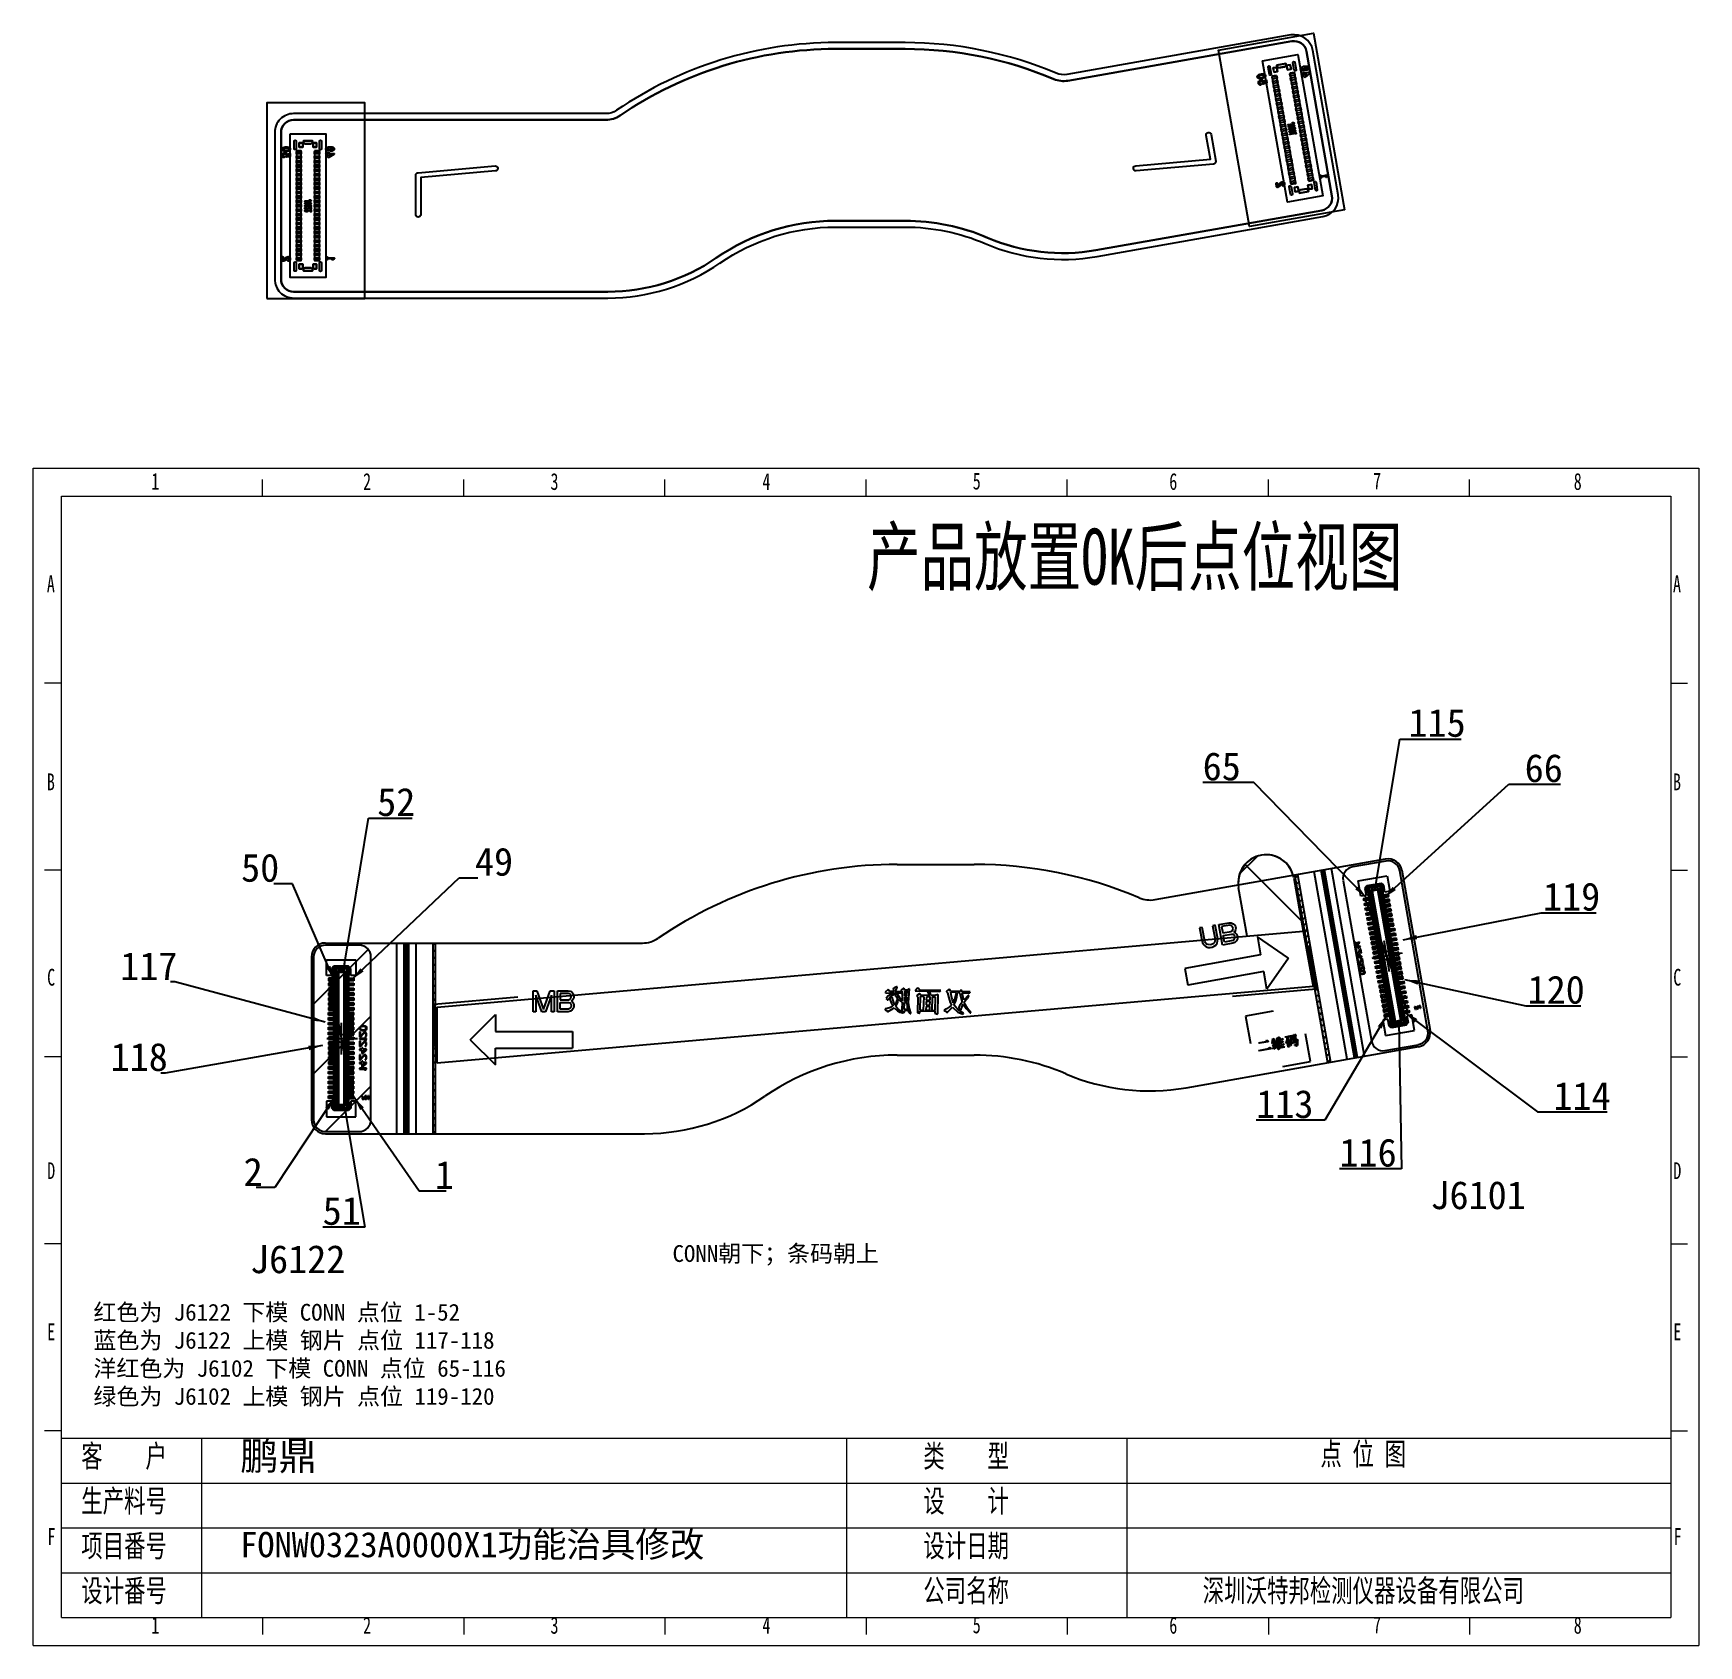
# Model space of a CAD drawing. Header units: millimetres. Extents: x 121 to 715, y 164 to 739.
import ezdxf

# ---------------------------------------------------------------- set-up
doc = ezdxf.new("R2010")
doc.units = ezdxf.units.MM
for name, color, linetype in [('0008', 7, 'Continuous'), ('00点位图', 100, 'Continuous'), ('c_layer1', 2, 'Continuous'), ('gbr-dxf_layer0', 7, 'Continuous'), ('gbr-outline-dxf_layer1', 2, 'Continuous'), ('NW0323', 7, 'Continuous'), ('outline_layer0', 1, 'Continuous'), ('设计图框', 120, 'Continuous')]:
    doc.layers.add(name, color=color, linetype=linetype)
doc.layers.add('標示線', color=3, linetype='Continuous', lineweight=0)
doc.styles.add('SLDTEXTSTYLE0', font='TXT', dxfattribs={"width": 0.7, "bigfont": 'bigfont'})
doc.styles.add('SLDTEXTSTYLE1', font='TXT', dxfattribs={"width": 0.7})
doc.styles.get("Standard").update_dxf_attribs({"font": ''})
doc.styles.get('Standard').set_extended_font_data('SimSun')
doc.dimstyles.new('ISO-25', dxfattribs={"dimtxt": 2.5, "dimasz": 2.5, "dimexe": 1.25, "dimexo": 0.625, "dimtad": 1, "dimtxsty": 'Standard', "dimcen": 2.5, "dimadec": 0, "dimazin": 0, "dimtfac": 1, "dimtmove": 0, "dimatfit": 3, "dimfxl": 1, "dimarcsym": 0})

msp = doc.modelspace()

# ---------------------------------------------------------------- texts
at = {"layer": '0008', "color": 1, "attachment_point": 1}
for s, insert, char_height, width in [('J6101', (619.11, 330.07), 10, 123.925), ('J6122', (198.08, 307.23), 10, 123.925), ('CONN{\\fSimSun|b0|i0|c134|p2;朝下；条码朝上}', (348.76, 307.23), 6, 123.925), ('红色为 J6122 下模 CONN 点位 1-52\\P{\\C5;蓝色为 J6122 上模 钢片 点位 117-118\\P\\C6;洋红色为 J6102 下模 CONN 点位 65-116\\P\\C3;绿色为 J6102 上模 钢片 点位 119-120}', (142.24, 286.28), 6, 180.4034)]:
    msp.add_mtext(s, dxfattribs=dict(at, insert=insert, char_height=char_height, width=width))
at = {"layer": '標示線', "color": 6, "char_height": 10, "attachment_point": 7}
for s, insert in [('115', (611.27, 488.39)), ('65', (537.87, 472.86)), ('66', (652.72, 472.25)), ('113', (556.97, 352.39)), ('114', (662.97, 355.44)), ('116', (586.66, 335.07))]:
    msp.add_mtext(s, dxfattribs=dict(at, insert=insert))
at = {"layer": '標示線', "color": 1, "char_height": 10, "attachment_point": 7}
for s, insert in [('52', (243.43, 460.15)), ('50', (194.9, 436.69)), ('49', (278.3, 438.84)), ('2', (195.8, 328.37)), ('1', (264.03, 327.26)), ('51', (223.99, 314.31))]:
    msp.add_mtext(s, dxfattribs=dict(at, insert=insert))
at = {"layer": '標示線', "char_height": 10, "attachment_point": 7}
for s, insert in [('119', (659.26, 426.39)), ('120', (653.75, 393.19))]:
    msp.add_mtext(s, dxfattribs=dict(at, insert=insert))
at = {"layer": '標示線', "color": 5, "char_height": 10, "attachment_point": 7}
for s, insert in [('117', (151.79, 401.76)), ('118', (148.35, 369.19))]:
    msp.add_mtext(s, dxfattribs=dict(at, insert=insert))
at = {"layer": '设计图框', "attachment_point": 1}
for s, insert, char_height, width in [('{\\C6;鹏鼎}', (194.58, 237.01), 10, 38.9933), ('{\\C6;FONW0323A0000X1功能治具修改}', (194.58, 204.9), 9, 213.3412)]:
    msp.add_mtext(s, dxfattribs=dict(at, insert=insert, char_height=char_height, width=width))

# ---------------------------------------------------------------- blocks, each defined once
blk = doc.blocks.new('NW0323-A')
at = {"layer": 'NW0323', "color": 7}
for p, q in [((2044.36, 2863.84), (2060.8, 2866.74)), ((2044.36, 2863.84), (2060.8, 2866.74)), ((2025.96, 2866.35), (2031.46, 2866.35)), ((2025.96, 2866.35), (2031.46, 2866.35)), ((2060.83, 2866.59), (2058.47, 2866.17)), ((2063.83, 2854.48), (2061.81, 2865.9)), ((2061.96, 2865.93), (2063.98, 2854.5)), ((2061.96, 2865.93), (2063.98, 2854.5)), ((2057.78, 2865.19), (2059.79, 2853.77)), ((2059.47, 2864.37), (2059.44, 2864.53)), ((2059.47, 2864.56), (2059.5, 2864.57)), ((2059.5, 2864.35), (2059.47, 2864.56)), ((2059.49, 2864.68), (2059.53, 2864.69)), ((2059.5, 2864.58), (2059.49, 2864.68)), ((2059.5, 2864.58), (2059.54, 2864.63)), ((2059.5, 2864.58), (2059.59, 2864.6)), ((2059.51, 2864.57), (2059.5, 2864.58)), ((2059.53, 2864.35), (2059.5, 2864.57)), ((2059.5, 2864.57), (2059.51, 2864.57)), ((2059.53, 2864.35), (2059.5, 2864.35)), ((2059.51, 2864.57), (2059.57, 2864.23)), ((2059.54, 2864.63), (2059.53, 2864.69)), ((2059.53, 2864.35), (2059.54, 2864.35)), ((2059.61, 2864.64), (2059.54, 2864.63)), ((2059.57, 2864.8), (2059.75, 2864.83)), ((2059.57, 2864.8), (2059.57, 2864.76)), ((2059.57, 2864.76), (2059.72, 2864.78)), ((2059.58, 2864.58), (2059.58, 2864.59)), ((2059.67, 2864.76), (2059.59, 2864.75)), ((2059.61, 2864.62), (2059.59, 2864.75)), ((2059.59, 2864.6), (2059.61, 2864.62)), ((2059.59, 2864.6), (2059.59, 2864.59)), ((2059.61, 2864.62), (2059.67, 2864.25)), ((2059.68, 2864.73), (2059.67, 2864.76)), ((2059.77, 2864.72), (2059.71, 2864.71)), ((2059.75, 2864.83), (2059.72, 2864.78)), ((2059.72, 2864.78), (2059.73, 2864.71)), ((2059.75, 2864.83), (2059.78, 2864.83)), ((2059.77, 2864.74), (2059.75, 2864.83)), ((2059.77, 2864.74), (2059.75, 2864.72)), ((2059.78, 2864.29), (2059.75, 2864.44)), ((2059.79, 2864.44), (2059.75, 2864.44)), ((2060.23, 2864.8), (2059.77, 2864.72)), ((2059.77, 2864.75), (2059.79, 2864.75)), ((2059.79, 2864.74), (2059.77, 2864.74)), ((2060.18, 2864.9), (2059.78, 2864.83)), ((2059.79, 2864.78), (2059.78, 2864.83)), ((2059.79, 2864.24), (2059.78, 2864.29)), ((2059.79, 2864.44), (2059.84, 2864.45)), ((2059.83, 2864.23), (2059.79, 2864.44)), ((2059.83, 2864.54), (2060.24, 2864.61)), ((2059.83, 2864.5), (2060.25, 2864.57)), ((2059.83, 2864.54), (2059.83, 2864.5)), ((2059.83, 2864.5), (2059.84, 2864.45)), ((2060.25, 2864.53), (2059.84, 2864.45)), ((2059.84, 2864.45), (2061.48, 2855.17)), ((2060.18, 2864.9), (2060.21, 2864.91)), ((2060.19, 2864.85), (2060.18, 2864.9)), ((2060.2, 2864.82), (2060.22, 2864.83)), ((2060.22, 2864.82), (2060.2, 2864.82)), ((2060.21, 2864.91), (2060.39, 2864.94)), ((2060.21, 2864.91), (2060.25, 2864.88)), ((2060.21, 2864.91), (2060.22, 2864.82)), ((2060.22, 2864.82), (2060.25, 2864.8)), ((2060.29, 2864.81), (2060.23, 2864.8)), ((2060.25, 2864.57), (2060.24, 2864.61)), ((2060.25, 2864.88), (2060.4, 2864.9)), ((2060.27, 2864.81), (2060.25, 2864.88)), ((2060.25, 2864.53), (2060.25, 2864.57)), ((2061.89, 2855.24), (2060.25, 2864.53)), ((2060.25, 2864.53), (2060.3, 2864.53)), ((2060.39, 2864.89), (2060.3, 2864.87)), ((2060.3, 2864.87), (2060.31, 2864.85)), ((2060.34, 2864.54), (2060.3, 2864.53)), ((2060.3, 2864.53), (2060.34, 2864.32)), ((2060.34, 2864.54), (2060.37, 2864.4)), ((2060.44, 2864.34), (2060.34, 2864.32)), ((2060.34, 2864.32), (2060.38, 2864.13)), ((2060.36, 2864.34), (2060.38, 2864.35)), ((2060.37, 2864.4), (2060.38, 2864.35)), ((2060.38, 2864.35), (2060.38, 2864.35)), ((2060.39, 2864.94), (2060.4, 2864.9)), ((2060.42, 2864.76), (2060.39, 2864.89)), ((2060.48, 2864.79), (2060.41, 2864.78)), ((2060.41, 2864.37), (2060.48, 2864.39)), ((2060.48, 2864.39), (2060.42, 2864.76)), ((2060.44, 2864.75), (2060.42, 2864.76)), ((2060.44, 2864.75), (2060.53, 2864.76)), ((2060.44, 2864.74), (2060.44, 2864.75)), ((2060.44, 2864.36), (2060.44, 2864.34)), ((2060.47, 2864.36), (2060.44, 2864.36)), ((2060.47, 2864.35), (2060.44, 2864.34)), ((2060.44, 2864.34), (2060.47, 2864.14)), ((2060.53, 2864.75), (2060.45, 2864.74)), ((2060.45, 2864.74), (2060.45, 2864.75)), ((2060.46, 2864.38), (2060.47, 2864.36)), ((2060.51, 2864.86), (2060.47, 2864.85)), ((2060.47, 2864.85), (2060.48, 2864.79)), ((2060.5, 2864.38), (2060.47, 2864.34)), ((2060.47, 2864.36), (2060.47, 2864.35)), ((2060.6, 2864.36), (2060.47, 2864.34)), ((2060.48, 2864.3), (2060.47, 2864.35)), ((2060.53, 2864.76), (2060.48, 2864.79)), ((2060.59, 2864.41), (2060.48, 2864.39)), ((2060.5, 2864.3), (2060.48, 2864.3)), ((2060.59, 2864.4), (2060.5, 2864.38)), ((2060.5, 2864.38), (2060.5, 2864.39)), ((2060.5, 2864.3), (2060.52, 2864.15)), ((2060.51, 2864.86), (2060.53, 2864.76)), ((2060.51, 2864.38), (2060.51, 2864.39)), ((2060.53, 2864.76), (2060.53, 2864.75)), ((2060.59, 2864.41), (2060.53, 2864.75)), ((2060.54, 2864.75), (2060.53, 2864.75)), ((2060.54, 2864.75), (2060.57, 2864.76)), ((2060.54, 2864.75), (2060.58, 2864.54)), ((2060.57, 2864.76), (2060.61, 2864.54)), ((2060.58, 2864.54), (2060.57, 2864.54)), ((2060.61, 2864.54), (2060.58, 2864.54)), ((2060.59, 2864.41), (2060.59, 2864.4)), ((2060.59, 2864.4), (2060.6, 2864.36)), ((2060.6, 2864.73), (2060.63, 2864.58)), ((2060.6, 2864.36), (2060.61, 2864.32)), ((2060.61, 2864.32), (2060.63, 2864.17)), ((2059.5, 2863.93), (2059.34, 2863.9)), ((2059.36, 2863.78), (2059.34, 2863.9)), ((2059.35, 2863.84), (2062.38, 2855.85)), ((2059.52, 2863.81), (2059.36, 2863.78)), ((2059.56, 2863.59), (2059.4, 2863.56)), ((2059.42, 2863.44), (2059.4, 2863.56)), ((2059.58, 2863.47), (2059.42, 2863.44)), ((2059.62, 2863.24), (2059.46, 2863.21)), ((2059.48, 2863.09), (2059.46, 2863.21)), ((2059.64, 2863.12), (2059.48, 2863.09)), ((2059.5, 2863.93), (2059.52, 2863.81)), ((2059.52, 2863.93), (2059.5, 2863.93)), ((2059.61, 2863.95), (2059.52, 2863.93)), ((2059.52, 2863.93), (2059.54, 2863.82)), ((2059.52, 2863.81), (2059.54, 2863.82)), ((2059.54, 2863.82), (2059.64, 2863.83)), ((2059.56, 2863.59), (2059.58, 2863.47)), ((2059.58, 2863.59), (2059.56, 2863.59)), ((2059.57, 2864.23), (2059.67, 2864.25)), ((2059.57, 2864.22), (2059.57, 2864.23)), ((2059.66, 2864.23), (2059.57, 2864.22)), ((2059.57, 2864.18), (2059.57, 2864.22)), ((2059.57, 2864.18), (2059.7, 2864.2)), ((2059.58, 2864.14), (2059.57, 2864.18)), ((2059.61, 2863.99), (2059.58, 2864.14)), ((2059.68, 2863.61), (2059.58, 2863.59)), ((2059.58, 2863.59), (2059.6, 2863.47)), ((2059.58, 2863.47), (2059.6, 2863.47)), ((2059.6, 2863.47), (2059.7, 2863.49)), ((2059.72, 2864.01), (2059.61, 2863.99)), ((2059.61, 2863.99), (2059.64, 2863.79)), ((2059.62, 2863.24), (2059.64, 2863.12)), ((2059.64, 2863.24), (2059.62, 2863.24)), ((2059.64, 2863.79), (2059.75, 2863.81)), ((2059.67, 2863.65), (2059.64, 2863.79)), ((2059.74, 2863.26), (2059.64, 2863.24)), ((2059.64, 2863.24), (2059.66, 2863.13)), ((2059.64, 2863.12), (2059.66, 2863.13)), ((2059.65, 2864.23), (2059.65, 2864.24)), ((2059.65, 2864.24), (2059.66, 2864.23)), ((2059.66, 2864.23), (2059.7, 2864.2)), ((2059.66, 2863.13), (2059.76, 2863.14)), ((2059.67, 2864.25), (2059.75, 2864.26)), ((2059.78, 2863.66), (2059.67, 2863.65)), ((2059.67, 2863.65), (2059.7, 2863.45)), ((2059.7, 2864.23), (2059.69, 2864.25)), ((2059.71, 2864.16), (2059.69, 2864.16)), ((2059.72, 2864.01), (2059.69, 2864.16)), ((2059.7, 2864.21), (2059.7, 2864.23)), ((2059.7, 2864.23), (2059.73, 2864.23)), ((2059.71, 2864.16), (2059.7, 2864.21)), ((2059.73, 2864.21), (2059.7, 2864.21)), ((2059.7, 2863.45), (2059.81, 2863.47)), ((2059.73, 2863.3), (2059.7, 2863.45)), ((2059.72, 2864.01), (2059.77, 2864.02)), ((2059.75, 2863.81), (2059.72, 2864.01)), ((2059.83, 2864.23), (2059.73, 2864.21)), ((2059.73, 2864.23), (2059.73, 2864.21)), ((2059.77, 2864.02), (2059.73, 2864.21)), ((2059.84, 2863.32), (2059.73, 2863.3)), ((2059.73, 2863.3), (2059.76, 2863.1)), ((2059.8, 2863.82), (2059.75, 2863.81)), ((2059.78, 2863.66), (2059.75, 2863.81)), ((2059.76, 2863.1), (2059.87, 2863.12)), ((2059.79, 2862.96), (2059.76, 2863.1)), ((2059.86, 2864.04), (2059.77, 2864.02)), ((2059.77, 2864.02), (2059.8, 2863.82)), ((2059.78, 2864.24), (2059.79, 2864.24)), ((2059.78, 2863.66), (2059.83, 2863.67)), ((2059.81, 2863.47), (2059.78, 2863.66)), ((2059.79, 2864.24), (2059.81, 2864.24)), ((2059.8, 2863.82), (2059.9, 2863.84)), ((2059.83, 2863.67), (2059.8, 2863.82)), ((2059.86, 2863.48), (2059.81, 2863.47)), ((2059.84, 2863.32), (2059.81, 2863.47)), ((2059.86, 2864.04), (2059.83, 2864.23)), ((2059.92, 2863.69), (2059.83, 2863.67)), ((2059.83, 2863.67), (2059.86, 2863.48)), ((2059.84, 2863.32), (2059.89, 2863.33)), ((2059.87, 2863.12), (2059.84, 2863.32)), ((2059.9, 2863.84), (2059.86, 2864.04)), ((2059.86, 2863.48), (2059.96, 2863.49)), ((2059.89, 2863.33), (2059.86, 2863.48)), ((2059.92, 2863.13), (2059.87, 2863.12)), ((2059.9, 2862.98), (2059.87, 2863.12)), ((2059.99, 2863.35), (2059.89, 2863.33)), ((2059.89, 2863.33), (2059.92, 2863.13)), ((2059.92, 2863.69), (2059.9, 2863.84)), ((2059.96, 2863.49), (2059.92, 2863.69)), ((2059.92, 2863.13), (2060.02, 2863.15)), ((2059.95, 2862.98), (2059.92, 2863.13)), ((2059.99, 2863.35), (2059.96, 2863.49)), ((2060.02, 2863.15), (2059.99, 2863.35)), ((2060.05, 2863), (2060.02, 2863.15)), ((2060.47, 2864.14), (2060.38, 2864.13)), ((2060.38, 2864.13), (2060.41, 2863.93)), ((2060.41, 2863.93), (2060.51, 2863.95)), ((2060.41, 2863.93), (2060.44, 2863.78)), ((2060.54, 2863.8), (2060.44, 2863.78)), ((2060.44, 2863.78), (2060.47, 2863.58)), ((2060.47, 2864.14), (2060.52, 2864.15)), ((2060.52, 2864.15), (2060.47, 2864.14)), ((2060.51, 2863.95), (2060.47, 2864.14)), ((2060.47, 2863.58), (2060.57, 2863.6)), ((2060.47, 2863.58), (2060.5, 2863.44)), ((2060.6, 2863.45), (2060.5, 2863.44)), ((2060.5, 2863.44), (2060.53, 2863.24)), ((2060.56, 2863.95), (2060.51, 2863.95)), ((2060.51, 2863.95), (2060.54, 2863.8)), ((2060.63, 2864.17), (2060.52, 2864.15)), ((2060.52, 2864.15), (2060.56, 2863.95)), ((2060.53, 2863.24), (2060.63, 2863.26)), ((2060.53, 2863.24), (2060.56, 2863.09)), ((2060.54, 2863.8), (2060.58, 2863.81)), ((2060.57, 2863.6), (2060.54, 2863.8)), ((2060.56, 2863.95), (2060.67, 2863.97)), ((2060.56, 2863.95), (2060.58, 2863.81)), ((2060.66, 2863.11), (2060.56, 2863.09)), ((2060.56, 2863.09), (2060.59, 2862.89)), ((2060.62, 2863.61), (2060.57, 2863.6)), ((2060.57, 2863.6), (2060.6, 2863.45)), ((2060.69, 2863.83), (2060.58, 2863.81)), ((2060.58, 2863.81), (2060.62, 2863.61)), ((2060.6, 2863.45), (2060.65, 2863.46)), ((2060.63, 2863.26), (2060.6, 2863.45)), ((2060.62, 2863.61), (2060.73, 2863.63)), ((2060.62, 2863.61), (2060.65, 2863.46)), ((2060.67, 2863.97), (2060.63, 2864.17)), ((2060.68, 2863.27), (2060.63, 2863.26)), ((2060.63, 2863.26), (2060.66, 2863.11)), ((2060.74, 2864.15), (2060.64, 2864.13)), ((2060.75, 2863.48), (2060.65, 2863.46)), ((2060.65, 2863.46), (2060.68, 2863.27)), ((2060.66, 2864.01), (2060.76, 2864.03)), ((2060.66, 2863.11), (2060.71, 2863.12)), ((2060.69, 2862.91), (2060.66, 2863.11)), ((2060.67, 2863.97), (2060.69, 2863.83)), ((2060.68, 2863.27), (2060.79, 2863.28)), ((2060.68, 2863.27), (2060.71, 2863.12)), ((2060.73, 2863.63), (2060.69, 2863.83)), ((2060.8, 2863.8), (2060.7, 2863.79)), ((2060.81, 2863.14), (2060.71, 2863.12)), ((2060.71, 2863.12), (2060.74, 2862.92)), ((2060.72, 2863.67), (2060.82, 2863.69)), ((2060.73, 2863.63), (2060.75, 2863.48)), ((2060.76, 2864.03), (2060.74, 2864.15)), ((2060.75, 2864.15), (2060.74, 2864.15)), ((2060.75, 2864.15), (2060.91, 2864.18)), ((2060.77, 2864.03), (2060.75, 2864.15)), ((2060.79, 2863.28), (2060.75, 2863.48)), ((2060.76, 2864.03), (2060.77, 2864.03)), ((2060.86, 2863.46), (2060.76, 2863.44)), ((2060.77, 2864.03), (2060.94, 2864.06)), ((2060.78, 2863.32), (2060.88, 2863.34)), ((2060.79, 2863.28), (2060.81, 2863.14)), ((2060.81, 2863.81), (2060.8, 2863.8)), ((2060.82, 2863.69), (2060.8, 2863.8)), ((2060.81, 2863.81), (2060.98, 2863.84)), ((2060.83, 2863.69), (2060.81, 2863.81)), ((2060.85, 2862.94), (2060.81, 2863.14)), ((2060.82, 2863.69), (2060.83, 2863.69)), ((2060.92, 2863.11), (2060.82, 2863.1)), ((2060.83, 2863.69), (2061, 2863.72)), ((2060.88, 2863.34), (2060.86, 2863.46)), ((2060.87, 2863.46), (2060.86, 2863.46)), ((2060.87, 2863.46), (2061.04, 2863.49)), ((2060.89, 2863.34), (2060.87, 2863.46)), ((2060.88, 2863.34), (2060.89, 2863.34)), ((2060.89, 2863.34), (2061.06, 2863.37)), ((2060.91, 2864.18), (2060.94, 2864.06)), ((2060.93, 2863.12), (2060.92, 2863.11)), ((2060.94, 2863), (2060.92, 2863.11)), ((2060.93, 2863.12), (2061.1, 2863.15)), ((2060.96, 2863), (2060.93, 2863.12)), ((2060.98, 2863.84), (2061, 2863.72)), ((2061.04, 2863.49), (2061.06, 2863.37)), ((2061.1, 2863.15), (2061.12, 2863.03)), ((2059.68, 2862.9), (2059.52, 2862.87)), ((2059.54, 2862.75), (2059.52, 2862.87)), ((2059.7, 2862.78), (2059.54, 2862.75)), ((2059.74, 2862.55), (2059.58, 2862.52)), ((2059.6, 2862.41), (2059.58, 2862.52)), ((2059.77, 2862.43), (2059.6, 2862.41)), ((2059.81, 2862.21), (2059.64, 2862.18)), ((2059.66, 2862.06), (2059.64, 2862.18)), ((2059.83, 2862.09), (2059.66, 2862.06)), ((2059.68, 2862.9), (2059.7, 2862.78)), ((2059.7, 2862.9), (2059.68, 2862.9)), ((2059.8, 2862.92), (2059.7, 2862.9)), ((2059.7, 2862.9), (2059.72, 2862.78)), ((2059.7, 2862.78), (2059.72, 2862.78)), ((2059.72, 2862.78), (2059.82, 2862.8)), ((2059.74, 2862.55), (2059.77, 2862.43)), ((2059.76, 2862.55), (2059.74, 2862.55)), ((2059.86, 2862.57), (2059.76, 2862.55)), ((2059.76, 2862.55), (2059.78, 2862.44)), ((2059.77, 2862.43), (2059.78, 2862.44)), ((2059.78, 2862.44), (2059.88, 2862.45)), ((2059.9, 2862.98), (2059.79, 2862.96)), ((2059.79, 2862.96), (2059.82, 2862.76)), ((2059.81, 2862.21), (2059.83, 2862.09)), ((2059.82, 2862.21), (2059.81, 2862.21)), ((2059.82, 2862.76), (2059.93, 2862.78)), ((2059.85, 2862.61), (2059.82, 2862.76)), ((2059.92, 2862.23), (2059.82, 2862.21)), ((2059.82, 2862.21), (2059.84, 2862.09)), ((2059.83, 2862.09), (2059.84, 2862.09)), ((2059.84, 2862.09), (2059.94, 2862.11)), ((2059.96, 2862.63), (2059.85, 2862.61)), ((2059.85, 2862.61), (2059.89, 2862.41)), ((2059.89, 2862.41), (2059.99, 2862.43)), ((2059.91, 2862.27), (2059.89, 2862.41)), ((2059.93, 2862.78), (2059.9, 2862.98)), ((2059.9, 2862.98), (2059.95, 2862.98)), ((2060.02, 2862.29), (2059.91, 2862.27)), ((2059.91, 2862.27), (2059.95, 2862.07)), ((2059.98, 2862.79), (2059.93, 2862.78)), ((2059.96, 2862.63), (2059.93, 2862.78)), ((2060.05, 2863), (2059.95, 2862.98)), ((2059.95, 2862.98), (2059.98, 2862.79)), ((2059.95, 2862.07), (2060.05, 2862.09)), ((2059.97, 2861.92), (2059.95, 2862.07)), ((2059.96, 2862.63), (2060.01, 2862.64)), ((2059.99, 2862.43), (2059.96, 2862.63)), ((2060.08, 2861.94), (2059.97, 2861.92)), ((2059.97, 2861.92), (2060.01, 2861.73)), ((2059.98, 2862.79), (2060.08, 2862.8)), ((2060.01, 2862.64), (2059.98, 2862.79)), ((2060.04, 2862.44), (2059.99, 2862.43)), ((2060.02, 2862.29), (2059.99, 2862.43)), ((2060.11, 2862.66), (2060.01, 2862.64)), ((2060.01, 2862.64), (2060.04, 2862.44)), ((2060.05, 2862.09), (2060.02, 2862.29)), ((2060.02, 2862.29), (2060.07, 2862.29)), ((2060.04, 2862.44), (2060.14, 2862.46)), ((2060.07, 2862.29), (2060.04, 2862.44)), ((2060.08, 2862.8), (2060.05, 2863)), ((2060.1, 2862.1), (2060.05, 2862.09)), ((2060.08, 2861.94), (2060.05, 2862.09)), ((2060.17, 2862.31), (2060.07, 2862.29)), ((2060.07, 2862.29), (2060.1, 2862.1)), ((2060.11, 2862.66), (2060.08, 2862.8)), ((2060.08, 2861.94), (2060.13, 2861.95)), ((2060.12, 2861.74), (2060.08, 2861.94)), ((2060.1, 2862.1), (2060.2, 2862.11)), ((2060.13, 2861.95), (2060.1, 2862.1)), ((2060.14, 2862.46), (2060.11, 2862.66)), ((2060.23, 2861.97), (2060.13, 2861.95)), ((2060.13, 2861.95), (2060.16, 2861.75)), ((2060.17, 2862.31), (2060.14, 2862.46)), ((2060.16, 2862.11), (2060.2, 2862.12)), ((2060.2, 2862.11), (2060.17, 2862.31)), ((2060.23, 2861.97), (2060.2, 2862.11)), ((2060.26, 2861.77), (2060.23, 2861.97)), ((2060.59, 2862.89), (2060.69, 2862.91)), ((2060.59, 2862.89), (2060.62, 2862.75)), ((2060.72, 2862.76), (2060.62, 2862.75)), ((2060.62, 2862.75), (2060.65, 2862.55)), ((2060.65, 2862.55), (2060.75, 2862.57)), ((2060.65, 2862.55), (2060.68, 2862.4)), ((2060.78, 2862.42), (2060.68, 2862.4)), ((2060.68, 2862.4), (2060.71, 2862.21)), ((2060.74, 2862.92), (2060.69, 2862.91)), ((2060.69, 2862.91), (2060.72, 2862.76)), ((2060.71, 2862.21), (2060.81, 2862.22)), ((2060.71, 2862.21), (2060.74, 2862.06)), ((2060.72, 2862.76), (2060.77, 2862.77)), ((2060.75, 2862.57), (2060.72, 2862.76)), ((2060.74, 2862.92), (2060.85, 2862.94)), ((2060.74, 2862.92), (2060.77, 2862.77)), ((2060.84, 2862.07), (2060.74, 2862.06)), ((2060.74, 2862.06), (2060.78, 2861.86)), ((2060.8, 2862.58), (2060.75, 2862.57)), ((2060.75, 2862.57), (2060.78, 2862.42)), ((2060.88, 2862.79), (2060.77, 2862.77)), ((2060.77, 2862.77), (2060.8, 2862.58)), ((2060.78, 2862.42), (2060.83, 2862.43)), ((2060.81, 2862.22), (2060.78, 2862.42)), ((2060.8, 2862.58), (2060.91, 2862.59)), ((2060.8, 2862.58), (2060.83, 2862.43)), ((2060.86, 2862.23), (2060.81, 2862.22)), ((2060.81, 2862.22), (2060.84, 2862.07)), ((2060.94, 2862.45), (2060.83, 2862.43)), ((2060.83, 2862.43), (2060.86, 2862.23)), ((2060.84, 2862.98), (2060.94, 2863)), ((2060.84, 2862.07), (2060.89, 2862.08)), ((2060.87, 2861.88), (2060.84, 2862.07)), ((2060.85, 2862.94), (2060.88, 2862.79)), ((2060.86, 2862.23), (2060.97, 2862.25)), ((2060.86, 2862.23), (2060.89, 2862.08)), ((2060.91, 2862.59), (2060.88, 2862.79)), ((2060.98, 2862.77), (2060.88, 2862.75)), ((2061, 2862.1), (2060.89, 2862.08)), ((2060.89, 2862.08), (2060.92, 2861.89)), ((2060.9, 2862.63), (2061, 2862.65)), ((2060.91, 2862.59), (2060.94, 2862.45)), ((2060.92, 2861.89), (2061.03, 2861.91)), ((2060.94, 2863), (2060.96, 2863)), ((2060.97, 2862.25), (2060.94, 2862.45)), ((2061.04, 2862.43), (2060.94, 2862.41)), ((2060.96, 2863), (2061.12, 2863.03)), ((2060.96, 2862.29), (2061.06, 2862.31)), ((2060.97, 2862.25), (2061, 2862.1)), ((2061, 2862.65), (2060.98, 2862.77)), ((2061, 2862.77), (2060.98, 2862.77)), ((2061, 2862.77), (2061.16, 2862.8)), ((2061.02, 2862.65), (2061, 2862.77)), ((2061, 2862.65), (2061.02, 2862.65)), ((2061.03, 2861.91), (2061, 2862.1)), ((2061.1, 2862.08), (2061, 2862.06)), ((2061.02, 2862.65), (2061.18, 2862.68)), ((2061.02, 2861.95), (2061.12, 2861.96)), ((2061.03, 2861.91), (2061.06, 2861.76)), ((2061.06, 2862.31), (2061.04, 2862.43)), ((2061.06, 2862.43), (2061.04, 2862.43)), ((2061.06, 2862.43), (2061.22, 2862.46)), ((2061.08, 2862.31), (2061.06, 2862.43)), ((2061.06, 2862.31), (2061.08, 2862.31)), ((2061.08, 2862.31), (2061.24, 2862.34)), ((2061.12, 2861.96), (2061.1, 2862.08)), ((2061.12, 2862.08), (2061.1, 2862.08)), ((2061.12, 2862.08), (2061.28, 2862.11)), ((2061.14, 2861.96), (2061.12, 2862.08)), ((2061.12, 2861.96), (2061.14, 2861.96)), ((2061.14, 2861.96), (2061.3, 2861.99)), ((2061.16, 2862.8), (2061.18, 2862.68)), ((2061.22, 2862.46), (2061.24, 2862.34)), ((2061.28, 2862.11), (2061.3, 2861.99)), ((1985.18, 2860.74), (2007.79, 2860.74)), ((1985.18, 2860.74), (2007.79, 2860.74)), ((1993.14, 2856.17), (2054.93, 2861.58)), ((2054.93, 2861.58), (2055.63, 2857.63)), ((2059.87, 2861.86), (2059.7, 2861.83)), ((2059.72, 2861.72), (2059.7, 2861.83)), ((2059.89, 2861.74), (2059.72, 2861.72)), ((2059.93, 2861.52), (2059.76, 2861.49)), ((2059.79, 2861.37), (2059.76, 2861.49)), ((2059.95, 2861.4), (2059.79, 2861.37)), ((2059.99, 2861.17), (2059.83, 2861.14)), ((2059.85, 2861.03), (2059.83, 2861.14)), ((2060.01, 2861.06), (2059.85, 2861.03)), ((2059.88, 2861.87), (2059.87, 2861.86)), ((2059.87, 2861.86), (2059.89, 2861.74)), ((2059.98, 2861.88), (2059.88, 2861.87)), ((2059.88, 2861.87), (2059.9, 2861.75)), ((2059.89, 2861.74), (2059.9, 2861.75)), ((2060.05, 2860.83), (2059.89, 2860.8)), ((2059.91, 2860.68), (2059.89, 2860.8)), ((2059.9, 2861.75), (2060, 2861.76)), ((2060.07, 2860.71), (2059.91, 2860.68)), ((2059.93, 2861.52), (2059.95, 2861.4)), ((2059.94, 2861.52), (2059.93, 2861.52)), ((2060.04, 2861.54), (2059.94, 2861.52)), ((2059.94, 2861.52), (2059.96, 2861.4)), ((2059.95, 2861.4), (2059.96, 2861.4)), ((2059.96, 2861.4), (2060.06, 2861.42)), ((2060, 2861.18), (2059.99, 2861.17)), ((2059.99, 2861.17), (2060.01, 2861.06)), ((2060.1, 2861.19), (2060, 2861.18)), ((2060, 2861.18), (2060.02, 2861.06)), ((2060.01, 2861.73), (2060.12, 2861.74)), ((2060.03, 2861.58), (2060.01, 2861.73)), ((2060.01, 2861.06), (2060.02, 2861.06)), ((2060.02, 2861.06), (2060.12, 2861.08)), ((2060.14, 2861.6), (2060.03, 2861.58)), ((2060.03, 2861.58), (2060.07, 2861.38)), ((2060.05, 2860.83), (2060.07, 2860.71)), ((2060.06, 2860.83), (2060.05, 2860.83)), ((2060.16, 2860.85), (2060.06, 2860.83)), ((2060.06, 2860.83), (2060.08, 2860.71)), ((2060.07, 2861.38), (2060.18, 2861.4)), ((2060.09, 2861.23), (2060.07, 2861.38)), ((2060.07, 2860.71), (2060.08, 2860.71)), ((2060.08, 2860.71), (2060.18, 2860.73)), ((2060.2, 2861.25), (2060.09, 2861.23)), ((2060.09, 2861.23), (2060.13, 2861.04)), ((2060.16, 2861.75), (2060.12, 2861.74)), ((2060.14, 2861.6), (2060.12, 2861.74)), ((2060.13, 2861.04), (2060.24, 2861.05)), ((2060.15, 2860.89), (2060.13, 2861.04)), ((2060.14, 2861.6), (2060.19, 2861.61)), ((2060.18, 2861.4), (2060.14, 2861.6)), ((2060.26, 2860.91), (2060.15, 2860.89)), ((2060.15, 2860.89), (2060.19, 2860.69)), ((2060.16, 2861.75), (2060.26, 2861.77)), ((2060.19, 2861.61), (2060.16, 2861.75)), ((2060.23, 2861.41), (2060.18, 2861.4)), ((2060.2, 2861.25), (2060.18, 2861.4)), ((2060.29, 2861.62), (2060.19, 2861.61)), ((2060.19, 2861.61), (2060.23, 2861.41)), ((2060.19, 2860.69), (2060.3, 2860.71)), ((2060.2, 2861.25), (2060.25, 2861.26)), ((2060.24, 2861.05), (2060.2, 2861.25)), ((2060.23, 2861.41), (2060.32, 2861.43)), ((2060.25, 2861.26), (2060.23, 2861.41)), ((2060.29, 2861.06), (2060.24, 2861.05)), ((2060.26, 2860.91), (2060.24, 2861.05)), ((2060.35, 2861.28), (2060.25, 2861.26)), ((2060.25, 2861.26), (2060.29, 2861.06)), ((2060.29, 2861.62), (2060.26, 2861.77)), ((2060.26, 2860.91), (2060.31, 2860.92)), ((2060.3, 2860.71), (2060.26, 2860.91)), ((2060.32, 2861.43), (2060.29, 2861.62)), ((2060.29, 2861.06), (2060.38, 2861.08)), ((2060.31, 2860.92), (2060.29, 2861.06)), ((2060.35, 2860.72), (2060.3, 2860.71)), ((2060.32, 2860.56), (2060.3, 2860.71)), ((2060.41, 2860.93), (2060.31, 2860.92)), ((2060.31, 2860.92), (2060.35, 2860.72)), ((2060.35, 2861.28), (2060.32, 2861.43)), ((2060.38, 2861.08), (2060.35, 2861.28)), ((2060.35, 2860.72), (2060.45, 2860.74)), ((2060.37, 2860.57), (2060.35, 2860.72)), ((2060.41, 2860.93), (2060.38, 2861.08)), ((2060.45, 2860.74), (2060.41, 2860.93)), ((2060.47, 2860.59), (2060.45, 2860.74)), ((2060.78, 2861.86), (2060.87, 2861.88)), ((2060.78, 2861.86), (2060.8, 2861.71)), ((2060.9, 2861.73), (2060.8, 2861.71)), ((2060.8, 2861.71), (2060.84, 2861.52)), ((2060.84, 2861.52), (2060.93, 2861.53)), ((2060.84, 2861.52), (2060.86, 2861.37)), ((2060.96, 2861.39), (2060.86, 2861.37)), ((2060.86, 2861.37), (2060.9, 2861.17)), ((2060.92, 2861.89), (2060.87, 2861.88)), ((2060.87, 2861.88), (2060.9, 2861.73)), ((2060.9, 2861.73), (2060.95, 2861.74)), ((2060.93, 2861.53), (2060.9, 2861.73)), ((2060.9, 2861.17), (2061, 2861.19)), ((2060.9, 2861.17), (2060.92, 2861.02)), ((2060.92, 2861.89), (2060.95, 2861.74)), ((2061.02, 2861.04), (2060.92, 2861.02)), ((2060.92, 2861.02), (2060.96, 2860.83)), ((2060.98, 2861.54), (2060.93, 2861.53)), ((2060.93, 2861.53), (2060.96, 2861.39)), ((2061.06, 2861.76), (2060.95, 2861.74)), ((2060.95, 2861.74), (2060.98, 2861.54)), ((2061, 2861.19), (2060.96, 2861.39)), ((2060.96, 2861.39), (2061.01, 2861.39)), ((2060.96, 2860.83), (2061.06, 2860.84)), ((2060.96, 2860.83), (2060.98, 2860.68)), ((2060.98, 2861.54), (2061.09, 2861.56)), ((2060.98, 2861.54), (2061.01, 2861.39)), ((2061.04, 2861.2), (2061, 2861.19)), ((2061, 2861.19), (2061.02, 2861.04)), ((2061.12, 2861.41), (2061.01, 2861.39)), ((2061.01, 2861.39), (2061.04, 2861.2)), ((2061.02, 2861.04), (2061.07, 2861.05)), ((2061.06, 2860.84), (2061.02, 2861.04)), ((2061.04, 2861.2), (2061.15, 2861.22)), ((2061.04, 2861.2), (2061.07, 2861.05)), ((2061.09, 2861.56), (2061.06, 2861.76)), ((2061.16, 2861.74), (2061.06, 2861.72)), ((2061.11, 2860.85), (2061.06, 2860.84)), ((2061.06, 2860.84), (2061.08, 2860.7)), ((2061.18, 2861.07), (2061.07, 2861.05)), ((2061.07, 2861.05), (2061.11, 2860.85)), ((2061.08, 2860.7), (2061.13, 2860.7)), ((2061.09, 2861.6), (2061.18, 2861.62)), ((2061.09, 2861.56), (2061.12, 2861.41)), ((2061.11, 2860.85), (2061.21, 2860.87)), ((2061.11, 2860.85), (2061.13, 2860.7)), ((2061.15, 2861.22), (2061.12, 2861.41)), ((2061.22, 2861.39), (2061.13, 2861.37)), ((2061.24, 2860.72), (2061.13, 2860.7)), ((2061.13, 2860.7), (2061.17, 2860.51)), ((2061.15, 2861.26), (2061.24, 2861.27)), ((2061.15, 2861.22), (2061.18, 2861.07)), ((2061.18, 2861.62), (2061.16, 2861.74)), ((2061.18, 2861.74), (2061.16, 2861.74)), ((2061.18, 2861.74), (2061.34, 2861.77)), ((2061.2, 2861.62), (2061.18, 2861.74)), ((2061.18, 2861.62), (2061.2, 2861.62)), ((2061.21, 2860.87), (2061.18, 2861.07)), ((2061.28, 2861.05), (2061.19, 2861.03)), ((2061.2, 2861.62), (2061.36, 2861.65)), ((2061.21, 2860.91), (2061.31, 2860.93)), ((2061.21, 2860.87), (2061.24, 2860.72)), ((2061.24, 2861.27), (2061.22, 2861.39)), ((2061.24, 2861.39), (2061.22, 2861.39)), ((2061.24, 2861.39), (2061.4, 2861.42)), ((2061.26, 2861.28), (2061.24, 2861.39)), ((2061.24, 2861.27), (2061.26, 2861.28)), ((2061.27, 2860.53), (2061.24, 2860.72)), ((2061.26, 2861.28), (2061.42, 2861.3)), ((2061.31, 2860.93), (2061.28, 2861.05)), ((2061.3, 2861.05), (2061.28, 2861.05)), ((2061.3, 2861.05), (2061.46, 2861.08)), ((2061.32, 2860.93), (2061.3, 2861.05)), ((2061.31, 2860.93), (2061.32, 2860.93)), ((2061.32, 2860.93), (2061.48, 2860.96)), ((2061.34, 2861.77), (2061.36, 2861.65)), ((2061.36, 2860.7), (2061.35, 2860.7)), ((2061.36, 2860.7), (2061.52, 2860.73)), ((2061.38, 2860.59), (2061.36, 2860.7)), ((2061.4, 2861.42), (2061.42, 2861.3)), ((2061.46, 2861.08), (2061.48, 2860.96)), ((2061.52, 2860.73), (2061.54, 2860.61)), ((1984.18, 2859.74), (1984.18, 2848.14)), ((1984.18, 2859.74), (1984.18, 2848.14)), ((1984.33, 2859.74), (1984.33, 2848.14)), ((1987.58, 2860.59), (1985.18, 2860.59)), ((1988.43, 2848.14), (1988.43, 2859.74)), ((2060.11, 2860.48), (2059.95, 2860.46)), ((2059.97, 2860.34), (2059.95, 2860.46)), ((2060.13, 2860.37), (2059.97, 2860.34)), ((2060.17, 2860.14), (2060.01, 2860.11)), ((2060.03, 2859.99), (2060.01, 2860.11)), ((2060.19, 2860.02), (2060.03, 2859.99)), ((2060.23, 2859.79), (2060.07, 2859.77)), ((2060.09, 2859.65), (2060.07, 2859.77)), ((2060.25, 2859.68), (2060.09, 2859.65)), ((2060.12, 2860.49), (2060.11, 2860.48)), ((2060.11, 2860.48), (2060.13, 2860.37)), ((2060.22, 2860.5), (2060.12, 2860.49)), ((2060.12, 2860.49), (2060.14, 2860.37)), ((2060.13, 2860.37), (2060.14, 2860.37)), ((2060.14, 2860.37), (2060.24, 2860.39)), ((2060.17, 2860.14), (2060.19, 2860.02)), ((2060.18, 2860.14), (2060.17, 2860.14)), ((2060.28, 2860.16), (2060.18, 2860.14)), ((2060.18, 2860.14), (2060.21, 2860.02)), ((2060.22, 2860.54), (2060.19, 2860.69)), ((2060.19, 2860.02), (2060.21, 2860.02)), ((2060.21, 2860.02), (2060.3, 2860.04)), ((2060.32, 2860.56), (2060.22, 2860.54)), ((2060.22, 2860.54), (2060.25, 2860.35)), ((2060.25, 2859.8), (2060.23, 2859.79)), ((2060.23, 2859.79), (2060.25, 2859.68)), ((2060.25, 2860.35), (2060.36, 2860.37)), ((2060.28, 2860.2), (2060.25, 2860.35)), ((2060.34, 2859.81), (2060.25, 2859.8)), ((2060.25, 2859.8), (2060.27, 2859.68)), ((2060.25, 2859.68), (2060.27, 2859.68)), ((2060.27, 2859.68), (2060.37, 2859.7)), ((2060.38, 2860.22), (2060.28, 2860.2)), ((2060.28, 2860.2), (2060.31, 2860)), ((2060.31, 2860), (2060.42, 2860.02)), ((2060.34, 2859.85), (2060.31, 2860)), ((2060.32, 2860.56), (2060.37, 2860.57)), ((2060.36, 2860.37), (2060.32, 2860.56)), ((2060.45, 2859.87), (2060.34, 2859.85)), ((2060.34, 2859.85), (2060.37, 2859.66)), ((2060.41, 2860.37), (2060.36, 2860.37)), ((2060.38, 2860.22), (2060.36, 2860.37)), ((2060.47, 2860.59), (2060.37, 2860.57)), ((2060.37, 2860.57), (2060.41, 2860.37)), ((2060.37, 2859.66), (2060.48, 2859.68)), ((2060.4, 2859.51), (2060.37, 2859.66)), ((2060.38, 2860.22), (2060.43, 2860.23)), ((2060.42, 2860.02), (2060.38, 2860.22)), ((2060.51, 2859.53), (2060.4, 2859.51)), ((2060.41, 2860.37), (2060.51, 2860.39)), ((2060.43, 2860.23), (2060.41, 2860.37)), ((2060.47, 2860.03), (2060.42, 2860.02)), ((2060.45, 2859.87), (2060.42, 2860.02)), ((2060.53, 2860.24), (2060.43, 2860.23)), ((2060.43, 2860.23), (2060.47, 2860.03)), ((2060.45, 2859.87), (2060.49, 2859.88)), ((2060.48, 2859.68), (2060.45, 2859.87)), ((2060.51, 2860.39), (2060.47, 2860.59)), ((2060.47, 2860.03), (2060.57, 2860.05)), ((2060.49, 2859.88), (2060.47, 2860.03)), ((2060.53, 2859.68), (2060.48, 2859.68)), ((2060.51, 2859.53), (2060.48, 2859.68)), ((2060.59, 2859.9), (2060.49, 2859.88)), ((2060.49, 2859.88), (2060.53, 2859.68)), ((2060.53, 2860.24), (2060.51, 2860.39)), ((2060.51, 2859.53), (2060.56, 2859.54)), ((2060.54, 2859.33), (2060.51, 2859.53)), ((2060.57, 2860.05), (2060.53, 2860.24)), ((2060.53, 2859.68), (2060.63, 2859.7)), ((2060.56, 2859.54), (2060.53, 2859.68)), ((2060.65, 2859.55), (2060.56, 2859.54)), ((2060.56, 2859.54), (2060.59, 2859.34)), ((2060.59, 2859.9), (2060.57, 2860.05)), ((2060.63, 2859.7), (2060.59, 2859.9)), ((2060.65, 2859.55), (2060.63, 2859.7)), ((2060.69, 2859.36), (2060.65, 2859.55)), ((2061.08, 2860.7), (2060.98, 2860.68)), ((2060.98, 2860.68), (2061.02, 2860.48)), ((2061.02, 2860.48), (2061.12, 2860.5)), ((2061.02, 2860.48), (2061.04, 2860.33)), ((2061.14, 2860.35), (2061.04, 2860.33)), ((2061.04, 2860.33), (2061.08, 2860.14)), ((2061.12, 2860.5), (2061.08, 2860.7)), ((2061.08, 2860.14), (2061.18, 2860.15)), ((2061.08, 2860.14), (2061.11, 2859.99)), ((2061.2, 2860.01), (2061.11, 2859.99)), ((2061.11, 2859.99), (2061.14, 2859.79)), ((2061.17, 2860.51), (2061.12, 2860.5)), ((2061.12, 2860.5), (2061.14, 2860.35)), ((2061.14, 2860.35), (2061.19, 2860.36)), ((2061.18, 2860.15), (2061.14, 2860.35)), ((2061.14, 2859.79), (2061.24, 2859.81)), ((2061.14, 2859.79), (2061.17, 2859.64)), ((2061.17, 2860.51), (2061.27, 2860.53)), ((2061.17, 2860.51), (2061.19, 2860.36)), ((2061.26, 2859.66), (2061.17, 2859.64)), ((2061.17, 2859.64), (2061.2, 2859.45)), ((2061.23, 2860.16), (2061.18, 2860.15)), ((2061.18, 2860.15), (2061.2, 2860.01)), ((2061.3, 2860.38), (2061.19, 2860.36)), ((2061.19, 2860.36), (2061.23, 2860.16)), ((2061.2, 2860.01), (2061.25, 2860.02)), ((2061.24, 2859.81), (2061.2, 2860.01)), ((2061.23, 2860.16), (2061.34, 2860.18)), ((2061.23, 2860.16), (2061.25, 2860.02)), ((2061.29, 2859.82), (2061.24, 2859.81)), ((2061.24, 2859.81), (2061.26, 2859.66)), ((2061.35, 2860.7), (2061.25, 2860.68)), ((2061.36, 2860.03), (2061.25, 2860.02)), ((2061.25, 2860.02), (2061.29, 2859.82)), ((2061.26, 2859.66), (2061.31, 2859.67)), ((2061.3, 2859.47), (2061.26, 2859.66)), ((2061.27, 2860.57), (2061.37, 2860.58)), ((2061.27, 2860.53), (2061.3, 2860.38)), ((2061.29, 2859.82), (2061.4, 2859.84)), ((2061.29, 2859.82), (2061.31, 2859.67)), ((2061.34, 2860.18), (2061.3, 2860.38)), ((2061.41, 2860.36), (2061.31, 2860.34)), ((2061.42, 2859.69), (2061.31, 2859.67)), ((2061.31, 2859.67), (2061.35, 2859.47)), ((2061.33, 2860.22), (2061.43, 2860.24)), ((2061.34, 2860.18), (2061.36, 2860.03)), ((2061.37, 2860.58), (2061.35, 2860.7)), ((2061.4, 2859.84), (2061.36, 2860.03)), ((2061.37, 2860.58), (2061.38, 2860.59)), ((2061.47, 2860.01), (2061.37, 2860)), ((2061.38, 2860.59), (2061.54, 2860.61)), ((2061.39, 2859.88), (2061.49, 2859.89)), ((2061.4, 2859.84), (2061.42, 2859.69)), ((2061.43, 2860.24), (2061.41, 2860.36)), ((2061.42, 2860.36), (2061.41, 2860.36)), ((2061.42, 2860.36), (2061.58, 2860.39)), ((2061.44, 2860.24), (2061.42, 2860.36)), ((2061.46, 2859.49), (2061.42, 2859.69)), ((2061.43, 2860.24), (2061.44, 2860.24)), ((2061.53, 2859.67), (2061.43, 2859.65)), ((2061.44, 2860.24), (2061.6, 2860.27)), ((2061.45, 2859.53), (2061.55, 2859.55)), ((2061.48, 2860.02), (2061.47, 2860.01)), ((2061.49, 2859.89), (2061.47, 2860.01)), ((2061.48, 2860.02), (2061.64, 2860.04)), ((2061.5, 2859.9), (2061.48, 2860.02)), ((2061.49, 2859.89), (2061.5, 2859.9)), ((2061.5, 2859.9), (2061.66, 2859.93)), ((2061.55, 2859.55), (2061.53, 2859.67)), ((2061.54, 2859.67), (2061.53, 2859.67)), ((2061.54, 2859.67), (2061.7, 2859.7)), ((2061.56, 2859.55), (2061.54, 2859.67)), ((2061.55, 2859.55), (2061.56, 2859.55)), ((2061.56, 2859.55), (2061.73, 2859.58)), ((2061.58, 2860.39), (2061.6, 2860.27)), ((2061.64, 2860.04), (2061.66, 2859.93)), ((2061.7, 2859.7), (2061.73, 2859.58)), ((1985.72, 2858.64), (1985.72, 2858.8)), ((1985.75, 2858.61), (1985.75, 2858.83)), ((1985.75, 2858.83), (1985.78, 2858.83)), ((1985.78, 2858.61), (1985.75, 2858.61)), ((1985.78, 2858.61), (1985.78, 2858.83)), ((1985.78, 2858.83), (1985.79, 2858.83)), ((1985.78, 2858.61), (1985.79, 2858.61)), ((1985.79, 2858.84), (1985.79, 2858.94)), ((1985.79, 2858.94), (1985.83, 2858.94)), ((1985.79, 2858.84), (1985.83, 2858.88)), ((1985.79, 2858.83), (1985.79, 2858.84)), ((1985.79, 2858.84), (1985.88, 2858.84)), ((1985.79, 2858.83), (1985.79, 2858.48)), ((1985.79, 2858.48), (1985.9, 2858.48)), ((1985.79, 2858.47), (1985.79, 2858.48)), ((1985.88, 2858.47), (1985.79, 2858.47)), ((1985.79, 2858.43), (1985.79, 2858.47)), ((1985.79, 2858.43), (1985.92, 2858.43)), ((1985.79, 2858.39), (1985.79, 2858.43)), ((1985.79, 2858.24), (1985.79, 2858.39)), ((1985.83, 2858.88), (1985.83, 2858.94)), ((1985.9, 2858.88), (1985.83, 2858.88)), ((1985.87, 2858.83), (1985.87, 2858.84)), ((1985.87, 2858.47), (1985.87, 2858.48)), ((1985.88, 2858.84), (1985.9, 2858.86)), ((1985.88, 2858.84), (1985.88, 2858.83)), ((1985.88, 2858.48), (1985.88, 2858.47)), ((1985.88, 2858.47), (1985.92, 2858.43)), ((1985.89, 2859.04), (1985.89, 2859)), ((1985.89, 2859.04), (1986.08, 2859.04)), ((1985.89, 2859), (1986.04, 2859)), ((1985.9, 2858.86), (1985.9, 2858.99)), ((1985.99, 2858.99), (1985.9, 2858.99)), ((1985.9, 2858.86), (1985.9, 2858.48)), ((1985.9, 2858.48), (1985.98, 2858.48)), ((1985.92, 2858.39), (1985.9, 2858.39)), ((1985.9, 2858.24), (1985.9, 2858.39)), ((1985.92, 2858.46), (1985.92, 2858.48)), ((1985.92, 2858.44), (1985.92, 2858.46)), ((1985.92, 2858.46), (1985.95, 2858.46)), ((1985.92, 2858.39), (1985.92, 2858.44)), ((1985.95, 2858.44), (1985.92, 2858.44)), ((1985.95, 2858.46), (1985.95, 2858.44)), ((1985.95, 2858.24), (1985.95, 2858.44)), ((1986.05, 2858.44), (1985.95, 2858.44)), ((1985.99, 2858.96), (1985.99, 2858.99)), ((1986.01, 2858.51), (1986.01, 2858.65)), ((1986.05, 2858.65), (1986.01, 2858.65)), ((1986.01, 2858.46), (1986.01, 2858.51)), ((1986.01, 2858.46), (1986.01, 2858.46)), ((1986.01, 2858.46), (1986.03, 2858.45)), ((1986.08, 2858.93), (1986.02, 2858.93)), ((1986.08, 2859.04), (1986.04, 2859)), ((1986.04, 2859), (1986.04, 2858.93)), ((1986.05, 2858.44), (1986.05, 2858.65)), ((1986.05, 2858.65), (1986.1, 2858.65)), ((1986.05, 2858.24), (1986.05, 2858.44)), ((1986.08, 2858.95), (1986.06, 2858.93)), ((1986.08, 2859.04), (1986.11, 2859.04)), ((1986.08, 2858.95), (1986.08, 2859.04)), ((1986.08, 2858.96), (1986.11, 2858.96)), ((1986.1, 2858.95), (1986.08, 2858.95)), ((1986.54, 2858.93), (1986.08, 2858.93)), ((1986.1, 2858.74), (1986.52, 2858.74)), ((1986.1, 2858.74), (1986.1, 2858.7)), ((1986.1, 2858.7), (1986.52, 2858.7)), ((1986.1, 2858.7), (1986.1, 2858.65)), ((1986.1, 2858.65), (1986.1, 2849.22)), ((1986.52, 2858.65), (1986.1, 2858.65)), ((1986.11, 2858.98), (1986.11, 2859.04)), ((1986.51, 2859.04), (1986.11, 2859.04)), ((1986.51, 2858.98), (1986.51, 2859.04)), ((1986.51, 2859.04), (1986.54, 2859.04)), ((1986.51, 2858.96), (1986.54, 2858.96)), ((1986.54, 2858.95), (1986.52, 2858.95)), ((1986.52, 2858.7), (1986.52, 2858.74)), ((1986.52, 2858.65), (1986.52, 2858.7)), ((1986.52, 2849.22), (1986.52, 2858.65)), ((1986.52, 2858.65), (1986.57, 2858.65)), ((1986.54, 2859.04), (1986.58, 2859)), ((1986.54, 2859.04), (1986.73, 2859.04)), ((1986.54, 2859.04), (1986.54, 2858.95)), ((1986.54, 2858.95), (1986.56, 2858.93)), ((1986.6, 2858.93), (1986.54, 2858.93)), ((1986.61, 2858.65), (1986.57, 2858.65)), ((1986.57, 2858.65), (1986.57, 2858.44)), ((1986.67, 2858.44), (1986.57, 2858.44)), ((1986.57, 2858.44), (1986.57, 2858.24)), ((1986.58, 2858.93), (1986.58, 2859)), ((1986.58, 2859), (1986.73, 2859)), ((1986.59, 2858.45), (1986.61, 2858.46)), ((1986.61, 2858.65), (1986.61, 2858.51)), ((1986.61, 2858.51), (1986.61, 2858.46)), ((1986.61, 2858.46), (1986.61, 2858.46)), ((1986.63, 2858.99), (1986.63, 2858.96)), ((1986.72, 2858.99), (1986.63, 2858.99)), ((1986.65, 2858.48), (1986.72, 2858.48)), ((1986.67, 2858.46), (1986.67, 2858.44)), ((1986.7, 2858.46), (1986.67, 2858.46)), ((1986.7, 2858.44), (1986.67, 2858.44)), ((1986.67, 2858.44), (1986.67, 2858.24)), ((1986.7, 2858.48), (1986.7, 2858.46)), ((1986.74, 2858.47), (1986.7, 2858.43)), ((1986.7, 2858.46), (1986.7, 2858.44)), ((1986.7, 2858.39), (1986.7, 2858.44)), ((1986.83, 2858.43), (1986.7, 2858.43)), ((1986.72, 2858.39), (1986.7, 2858.39)), ((1986.72, 2858.86), (1986.72, 2858.99)), ((1986.79, 2858.88), (1986.72, 2858.88)), ((1986.72, 2858.48), (1986.72, 2858.86)), ((1986.74, 2858.84), (1986.72, 2858.86)), ((1986.83, 2858.48), (1986.72, 2858.48)), ((1986.72, 2858.39), (1986.72, 2858.24)), ((1986.73, 2859.04), (1986.73, 2859)), ((1986.74, 2858.83), (1986.74, 2858.84)), ((1986.74, 2858.84), (1986.83, 2858.84)), ((1986.74, 2858.47), (1986.74, 2858.48)), ((1986.83, 2858.47), (1986.74, 2858.47)), ((1986.75, 2858.83), (1986.75, 2858.84)), ((1986.83, 2858.83), (1986.75, 2858.83)), ((1986.75, 2858.47), (1986.75, 2858.48)), ((1986.79, 2858.94), (1986.79, 2858.88)), ((1986.83, 2858.94), (1986.79, 2858.94)), ((1986.83, 2858.84), (1986.79, 2858.88)), ((1986.83, 2858.94), (1986.83, 2858.84)), ((1986.83, 2858.84), (1986.83, 2858.83)), ((1986.83, 2858.48), (1986.83, 2858.83)), ((1986.84, 2858.83), (1986.83, 2858.83)), ((1986.84, 2858.61), (1986.83, 2858.61)), ((1986.83, 2858.48), (1986.83, 2858.47)), ((1986.83, 2858.47), (1986.83, 2858.43)), ((1986.83, 2858.43), (1986.83, 2858.39)), ((1986.83, 2858.39), (1986.83, 2858.24)), ((1986.84, 2858.83), (1986.84, 2858.61)), ((1986.84, 2858.83), (1986.87, 2858.83)), ((1986.87, 2858.61), (1986.84, 2858.61)), ((1986.87, 2858.83), (1986.87, 2858.61)), ((1986.9, 2858.8), (1986.9, 2858.64)), ((2060.29, 2859.45), (2060.13, 2859.42)), ((2060.15, 2859.3), (2060.13, 2859.42)), ((2060.31, 2859.33), (2060.15, 2859.3)), ((2060.35, 2859.11), (2060.19, 2859.08)), ((2060.21, 2858.96), (2060.19, 2859.08)), ((2060.37, 2858.99), (2060.21, 2858.96)), ((2060.41, 2858.76), (2060.25, 2858.73)), ((2060.27, 2858.61), (2060.25, 2858.73)), ((2060.43, 2858.64), (2060.27, 2858.61)), ((2060.29, 2859.45), (2060.31, 2859.33)), ((2060.31, 2859.45), (2060.29, 2859.45)), ((2060.4, 2859.47), (2060.31, 2859.45)), ((2060.31, 2859.45), (2060.33, 2859.33)), ((2060.31, 2859.33), (2060.33, 2859.33)), ((2060.47, 2858.42), (2060.31, 2858.39)), ((2060.33, 2858.27), (2060.31, 2858.39)), ((2060.33, 2859.33), (2060.43, 2859.35)), ((2060.35, 2859.11), (2060.37, 2858.99)), ((2060.37, 2859.11), (2060.35, 2859.11)), ((2060.47, 2859.13), (2060.37, 2859.11)), ((2060.37, 2859.11), (2060.39, 2858.99)), ((2060.37, 2858.99), (2060.39, 2858.99)), ((2060.39, 2858.99), (2060.49, 2859.01)), ((2060.4, 2859.51), (2060.43, 2859.31)), ((2060.41, 2858.76), (2060.43, 2858.64)), ((2060.43, 2858.76), (2060.41, 2858.76)), ((2060.43, 2859.31), (2060.54, 2859.33)), ((2060.46, 2859.16), (2060.43, 2859.31)), ((2060.53, 2858.78), (2060.43, 2858.76)), ((2060.43, 2858.76), (2060.45, 2858.64)), ((2060.43, 2858.64), (2060.45, 2858.64)), ((2060.45, 2858.64), (2060.55, 2858.66)), ((2060.57, 2859.18), (2060.46, 2859.16)), ((2060.46, 2859.16), (2060.49, 2858.97)), ((2060.47, 2858.42), (2060.49, 2858.3)), ((2060.49, 2858.42), (2060.47, 2858.42)), ((2060.49, 2858.97), (2060.6, 2858.99)), ((2060.52, 2858.82), (2060.49, 2858.97)), ((2060.59, 2858.44), (2060.49, 2858.42)), ((2060.49, 2858.42), (2060.51, 2858.3)), ((2060.63, 2858.84), (2060.52, 2858.82)), ((2060.52, 2858.82), (2060.55, 2858.62)), ((2060.59, 2859.34), (2060.54, 2859.33)), ((2060.57, 2859.18), (2060.54, 2859.33)), ((2060.55, 2858.62), (2060.66, 2858.64)), ((2060.58, 2858.48), (2060.55, 2858.62)), ((2060.57, 2859.18), (2060.62, 2859.19)), ((2060.6, 2858.99), (2060.57, 2859.18)), ((2060.69, 2858.49), (2060.58, 2858.48)), ((2060.58, 2858.48), (2060.62, 2858.28)), ((2060.59, 2859.34), (2060.69, 2859.36)), ((2060.62, 2859.19), (2060.59, 2859.34)), ((2060.65, 2859), (2060.6, 2858.99)), ((2060.63, 2858.84), (2060.6, 2858.99)), ((2060.71, 2859.21), (2060.62, 2859.19)), ((2060.62, 2859.19), (2060.65, 2859)), ((2060.63, 2858.84), (2060.68, 2858.85)), ((2060.66, 2858.64), (2060.63, 2858.84)), ((2060.65, 2859), (2060.75, 2859.01)), ((2060.68, 2858.85), (2060.65, 2859)), ((2060.71, 2858.65), (2060.66, 2858.64)), ((2060.69, 2858.49), (2060.66, 2858.64)), ((2060.78, 2858.86), (2060.68, 2858.85)), ((2060.68, 2858.85), (2060.71, 2858.65)), ((2060.71, 2859.21), (2060.69, 2859.36)), ((2060.69, 2858.49), (2060.74, 2858.5)), ((2060.72, 2858.3), (2060.69, 2858.49)), ((2060.75, 2859.01), (2060.71, 2859.21)), ((2060.71, 2858.65), (2060.81, 2858.67)), ((2060.74, 2858.5), (2060.71, 2858.65)), ((2060.84, 2858.52), (2060.74, 2858.5)), ((2060.74, 2858.5), (2060.77, 2858.31)), ((2060.78, 2858.86), (2060.75, 2859.01)), ((2060.81, 2858.67), (2060.78, 2858.86)), ((2060.84, 2858.52), (2060.81, 2858.67)), ((2060.87, 2858.32), (2060.84, 2858.52)), ((2061.2, 2859.45), (2061.3, 2859.47)), ((2061.2, 2859.45), (2061.23, 2859.3)), ((2061.33, 2859.32), (2061.23, 2859.3)), ((2061.23, 2859.3), (2061.26, 2859.1)), ((2061.26, 2859.1), (2061.36, 2859.12)), ((2061.26, 2859.1), (2061.29, 2858.96)), ((2061.39, 2858.97), (2061.29, 2858.96)), ((2061.29, 2858.96), (2061.32, 2858.76)), ((2061.35, 2859.47), (2061.3, 2859.47)), ((2061.3, 2859.47), (2061.33, 2859.32)), ((2061.32, 2858.76), (2061.42, 2858.78)), ((2061.32, 2858.76), (2061.35, 2858.61)), ((2061.33, 2859.32), (2061.37, 2859.33)), ((2061.36, 2859.12), (2061.33, 2859.32)), ((2061.35, 2859.47), (2061.46, 2859.49)), ((2061.35, 2859.47), (2061.37, 2859.33)), ((2061.45, 2858.63), (2061.35, 2858.61)), ((2061.35, 2858.61), (2061.38, 2858.41)), ((2061.41, 2859.13), (2061.36, 2859.12)), ((2061.36, 2859.12), (2061.39, 2858.97)), ((2061.48, 2859.35), (2061.37, 2859.33)), ((2061.37, 2859.33), (2061.41, 2859.13)), ((2061.38, 2858.41), (2061.48, 2858.43)), ((2061.38, 2858.41), (2061.41, 2858.27)), ((2061.39, 2858.97), (2061.44, 2858.98)), ((2061.42, 2858.78), (2061.39, 2858.97)), ((2061.41, 2859.13), (2061.52, 2859.15)), ((2061.41, 2859.13), (2061.44, 2858.98)), ((2061.47, 2858.78), (2061.42, 2858.78)), ((2061.42, 2858.78), (2061.45, 2858.63)), ((2061.54, 2859), (2061.44, 2858.98)), ((2061.44, 2858.98), (2061.47, 2858.78)), ((2061.45, 2858.63), (2061.5, 2858.64)), ((2061.48, 2858.43), (2061.45, 2858.63)), ((2061.46, 2859.49), (2061.48, 2859.35)), ((2061.47, 2858.78), (2061.58, 2858.8)), ((2061.47, 2858.78), (2061.5, 2858.64)), ((2061.52, 2859.15), (2061.48, 2859.35)), ((2061.53, 2858.44), (2061.48, 2858.43)), ((2061.48, 2858.43), (2061.51, 2858.28)), ((2061.59, 2859.32), (2061.49, 2859.31)), ((2061.6, 2858.66), (2061.5, 2858.64)), ((2061.5, 2858.64), (2061.53, 2858.44)), ((2061.51, 2859.19), (2061.61, 2859.2)), ((2061.52, 2859.15), (2061.54, 2859)), ((2061.53, 2858.44), (2061.64, 2858.46)), ((2061.53, 2858.44), (2061.56, 2858.29)), ((2061.58, 2858.8), (2061.54, 2859)), ((2061.65, 2858.98), (2061.55, 2858.96)), ((2061.57, 2858.84), (2061.67, 2858.86)), ((2061.58, 2858.8), (2061.6, 2858.66)), ((2061.6, 2859.33), (2061.59, 2859.32)), ((2061.61, 2859.2), (2061.59, 2859.32)), ((2061.6, 2859.33), (2061.77, 2859.35)), ((2061.62, 2859.21), (2061.6, 2859.33)), ((2061.64, 2858.46), (2061.6, 2858.66)), ((2061.61, 2859.2), (2061.62, 2859.21)), ((2061.71, 2858.63), (2061.61, 2858.62)), ((2061.62, 2859.21), (2061.79, 2859.24)), ((2061.63, 2858.5), (2061.73, 2858.52)), ((2061.64, 2858.46), (2061.67, 2858.31)), ((2061.67, 2858.86), (2061.65, 2858.98)), ((2061.66, 2858.98), (2061.65, 2858.98)), ((2061.66, 2858.98), (2061.83, 2859.01)), ((2061.68, 2858.86), (2061.66, 2858.98)), ((2061.67, 2858.86), (2061.68, 2858.86)), ((2061.68, 2858.86), (2061.85, 2858.89)), ((2061.72, 2858.64), (2061.71, 2858.63)), ((2061.73, 2858.52), (2061.71, 2858.63)), ((2061.72, 2858.64), (2061.89, 2858.66)), ((2061.75, 2858.52), (2061.72, 2858.64)), ((2061.73, 2858.52), (2061.75, 2858.52)), ((2061.75, 2858.52), (2061.91, 2858.55)), ((2061.77, 2859.35), (2061.79, 2859.24)), ((2061.83, 2859.01), (2061.85, 2858.89)), ((2061.89, 2858.66), (2061.91, 2858.55)), ((1985.51, 2858.08), (1985.51, 2858.2)), ((1985.68, 2858.2), (1985.51, 2858.2)), ((1985.51, 2858.14), (1987.11, 2849.74)), ((1985.68, 2858.08), (1985.51, 2858.08)), ((1985.51, 2857.73), (1985.51, 2857.85)), ((1985.68, 2857.85), (1985.51, 2857.85)), ((1985.68, 2857.73), (1985.51, 2857.73)), ((1985.51, 2857.38), (1985.51, 2857.5)), ((1985.68, 2857.5), (1985.51, 2857.5)), ((1985.68, 2857.38), (1985.51, 2857.38)), ((1985.51, 2857.03), (1985.51, 2857.15)), ((1985.68, 2857.15), (1985.51, 2857.15)), ((1985.68, 2858.2), (1985.68, 2858.08)), ((1985.69, 2858.2), (1985.68, 2858.2)), ((1985.68, 2858.08), (1985.69, 2858.08)), ((1985.68, 2857.85), (1985.68, 2857.73)), ((1985.69, 2857.85), (1985.68, 2857.85)), ((1985.68, 2857.73), (1985.69, 2857.73)), ((1985.68, 2857.5), (1985.68, 2857.38)), ((1985.69, 2857.5), (1985.68, 2857.5)), ((1985.68, 2857.38), (1985.69, 2857.38)), ((1985.68, 2857.15), (1985.68, 2857.03)), ((1985.69, 2857.15), (1985.68, 2857.15)), ((1985.69, 2858.2), (1985.69, 2858.08)), ((1985.79, 2858.2), (1985.69, 2858.2)), ((1985.69, 2858.08), (1985.79, 2858.08)), ((1985.69, 2857.85), (1985.69, 2857.73)), ((1985.79, 2857.85), (1985.69, 2857.85)), ((1985.69, 2857.73), (1985.79, 2857.73)), ((1985.69, 2857.5), (1985.69, 2857.38)), ((1985.79, 2857.5), (1985.69, 2857.5)), ((1985.69, 2857.38), (1985.79, 2857.38)), ((1985.69, 2857.15), (1985.69, 2857.03)), ((1985.79, 2857.15), (1985.69, 2857.15)), ((1985.9, 2858.24), (1985.79, 2858.24)), ((1985.79, 2858.24), (1985.79, 2858.04)), ((1985.79, 2858.04), (1985.9, 2858.04)), ((1985.79, 2857.89), (1985.79, 2858.04)), ((1985.79, 2857.89), (1985.79, 2857.69)), ((1985.9, 2857.89), (1985.79, 2857.89)), ((1985.79, 2857.69), (1985.9, 2857.69)), ((1985.79, 2857.54), (1985.79, 2857.69)), ((1985.79, 2857.54), (1985.79, 2857.34)), ((1985.9, 2857.54), (1985.79, 2857.54)), ((1985.79, 2857.34), (1985.9, 2857.34)), ((1985.79, 2857.19), (1985.79, 2857.34)), ((1985.79, 2857.19), (1985.79, 2856.99)), ((1985.9, 2857.19), (1985.79, 2857.19)), ((1985.9, 2858.04), (1985.9, 2858.24)), ((1985.9, 2858.24), (1985.95, 2858.24)), ((1985.95, 2858.04), (1985.9, 2858.04)), ((1985.9, 2857.89), (1985.9, 2858.04)), ((1985.9, 2857.69), (1985.9, 2857.89)), ((1985.9, 2857.89), (1985.95, 2857.89)), ((1985.95, 2857.69), (1985.9, 2857.69)), ((1985.9, 2857.54), (1985.9, 2857.69)), ((1985.9, 2857.34), (1985.9, 2857.54)), ((1985.9, 2857.54), (1985.95, 2857.54)), ((1985.95, 2857.34), (1985.9, 2857.34)), ((1985.9, 2857.19), (1985.9, 2857.34)), ((1985.9, 2856.99), (1985.9, 2857.19)), ((1985.9, 2857.19), (1985.95, 2857.19)), ((1985.95, 2858.24), (1985.95, 2858.04)), ((1986.05, 2858.24), (1985.95, 2858.24)), ((1985.95, 2858.04), (1986.05, 2858.04)), ((1985.95, 2857.89), (1985.95, 2858.04)), ((1985.95, 2857.89), (1985.95, 2857.69)), ((1986.05, 2857.89), (1985.95, 2857.89)), ((1985.95, 2857.69), (1986.05, 2857.69)), ((1985.95, 2857.54), (1985.95, 2857.69)), ((1985.95, 2857.54), (1985.95, 2857.34)), ((1986.05, 2857.54), (1985.95, 2857.54)), ((1985.95, 2857.34), (1986.05, 2857.34)), ((1985.95, 2857.19), (1985.95, 2857.34)), ((1985.95, 2857.19), (1985.95, 2856.99)), ((1986.05, 2857.19), (1985.95, 2857.19)), ((1986.05, 2858.04), (1986.05, 2858.24)), ((1986.05, 2857.89), (1986.05, 2858.04)), ((1986.05, 2857.69), (1986.05, 2857.89)), ((1986.05, 2857.54), (1986.05, 2857.69)), ((1986.05, 2857.34), (1986.05, 2857.54)), ((1986.05, 2857.19), (1986.05, 2857.34)), ((1986.05, 2856.99), (1986.05, 2857.19)), ((1986.57, 2858.24), (1986.57, 2858.04)), ((1986.67, 2858.24), (1986.57, 2858.24)), ((1986.57, 2858.04), (1986.67, 2858.04)), ((1986.57, 2858.04), (1986.57, 2857.89)), ((1986.57, 2857.89), (1986.57, 2857.69)), ((1986.67, 2857.89), (1986.57, 2857.89)), ((1986.57, 2857.69), (1986.67, 2857.69)), ((1986.57, 2857.69), (1986.57, 2857.54)), ((1986.57, 2857.54), (1986.57, 2857.34)), ((1986.67, 2857.54), (1986.57, 2857.54)), ((1986.57, 2857.34), (1986.67, 2857.34)), ((1986.57, 2857.34), (1986.57, 2857.19)), ((1986.57, 2857.19), (1986.57, 2856.99)), ((1986.67, 2857.19), (1986.57, 2857.19)), ((1986.67, 2858.04), (1986.67, 2858.24)), ((1986.67, 2858.24), (1986.72, 2858.24)), ((1986.72, 2858.24), (1986.67, 2858.24)), ((1986.72, 2858.04), (1986.67, 2858.04)), ((1986.67, 2858.04), (1986.67, 2857.89)), ((1986.67, 2857.69), (1986.67, 2857.89)), ((1986.67, 2857.89), (1986.72, 2857.89)), ((1986.72, 2857.69), (1986.67, 2857.69)), ((1986.67, 2857.69), (1986.67, 2857.54)), ((1986.67, 2857.34), (1986.67, 2857.54)), ((1986.67, 2857.54), (1986.72, 2857.54)), ((1986.72, 2857.34), (1986.67, 2857.34)), ((1986.67, 2857.34), (1986.67, 2857.19)), ((1986.67, 2856.99), (1986.67, 2857.19)), ((1986.67, 2857.19), (1986.72, 2857.19)), ((1986.72, 2858.24), (1986.72, 2858.04)), ((1986.83, 2858.24), (1986.72, 2858.24)), ((1986.72, 2858.04), (1986.83, 2858.04)), ((1986.72, 2858.04), (1986.72, 2857.89)), ((1986.72, 2857.89), (1986.72, 2857.69)), ((1986.83, 2857.89), (1986.72, 2857.89)), ((1986.72, 2857.69), (1986.83, 2857.69)), ((1986.72, 2857.69), (1986.72, 2857.54)), ((1986.72, 2857.54), (1986.72, 2857.34)), ((1986.83, 2857.54), (1986.72, 2857.54)), ((1986.72, 2857.34), (1986.83, 2857.34)), ((1986.72, 2857.34), (1986.72, 2857.19)), ((1986.72, 2857.19), (1986.72, 2856.99)), ((1986.83, 2857.19), (1986.72, 2857.19)), ((1986.83, 2858.04), (1986.83, 2858.24)), ((1986.93, 2858.2), (1986.83, 2858.2)), ((1986.83, 2858.08), (1986.93, 2858.08)), ((1986.83, 2858.04), (1986.83, 2857.89)), ((1986.83, 2857.69), (1986.83, 2857.89)), ((1986.93, 2857.85), (1986.83, 2857.85)), ((1986.83, 2857.73), (1986.93, 2857.73)), ((1986.83, 2857.69), (1986.83, 2857.54)), ((1986.83, 2857.34), (1986.83, 2857.54)), ((1986.93, 2857.5), (1986.83, 2857.5)), ((1986.83, 2857.38), (1986.93, 2857.38)), ((1986.83, 2857.34), (1986.83, 2857.19)), ((1986.83, 2856.99), (1986.83, 2857.19)), ((1986.93, 2857.15), (1986.83, 2857.15)), ((1986.93, 2858.08), (1986.93, 2858.2)), ((1986.95, 2858.2), (1986.93, 2858.2)), ((1986.93, 2858.08), (1986.95, 2858.08)), ((1986.93, 2857.73), (1986.93, 2857.85)), ((1986.95, 2857.85), (1986.93, 2857.85)), ((1986.93, 2857.73), (1986.95, 2857.73)), ((1986.93, 2857.38), (1986.93, 2857.5)), ((1986.95, 2857.5), (1986.93, 2857.5)), ((1986.93, 2857.38), (1986.95, 2857.38)), ((1986.93, 2857.03), (1986.93, 2857.15)), ((1986.95, 2857.15), (1986.93, 2857.15)), ((1986.95, 2858.08), (1986.95, 2858.2)), ((1986.95, 2858.2), (1987.11, 2858.2)), ((1986.95, 2858.08), (1987.11, 2858.08)), ((1986.95, 2857.73), (1986.95, 2857.85)), ((1986.95, 2857.85), (1987.11, 2857.85)), ((1986.95, 2857.73), (1987.11, 2857.73)), ((1986.95, 2857.38), (1986.95, 2857.5)), ((1986.95, 2857.5), (1987.11, 2857.5)), ((1986.95, 2857.38), (1987.11, 2857.38)), ((1986.95, 2857.03), (1986.95, 2857.15)), ((1986.95, 2857.15), (1987.11, 2857.15)), ((1987.11, 2858.2), (1987.11, 2858.08)), ((1987.11, 2857.85), (1987.11, 2857.73)), ((1987.11, 2857.5), (1987.11, 2857.38)), ((1987.11, 2857.15), (1987.11, 2857.03)), ((2055.63, 2857.63), (1993.14, 2852.16)), ((2060.49, 2858.3), (2060.33, 2858.27)), ((2060.53, 2858.07), (2060.37, 2858.04)), ((2060.39, 2857.92), (2060.37, 2858.04)), ((2060.56, 2857.95), (2060.39, 2857.92)), ((2060.6, 2857.73), (2060.43, 2857.7)), ((2060.45, 2857.58), (2060.43, 2857.7)), ((2060.62, 2857.61), (2060.45, 2857.58)), ((2060.49, 2858.3), (2060.51, 2858.3)), ((2060.66, 2857.38), (2060.49, 2857.35)), ((2060.51, 2857.23), (2060.49, 2857.35)), ((2060.51, 2858.3), (2060.61, 2858.32)), ((2060.68, 2857.26), (2060.51, 2857.23)), ((2060.53, 2858.07), (2060.56, 2857.95)), ((2060.55, 2858.07), (2060.53, 2858.07)), ((2060.65, 2858.09), (2060.55, 2858.07)), ((2060.55, 2858.07), (2060.57, 2857.96)), ((2060.56, 2857.95), (2060.57, 2857.96)), ((2060.57, 2857.96), (2060.67, 2857.97)), ((2060.6, 2857.73), (2060.62, 2857.61)), ((2060.61, 2857.73), (2060.6, 2857.73)), ((2060.71, 2857.75), (2060.61, 2857.73)), ((2060.61, 2857.73), (2060.63, 2857.61)), ((2060.62, 2858.28), (2060.72, 2858.3)), ((2060.64, 2858.13), (2060.62, 2858.28)), ((2060.62, 2857.61), (2060.63, 2857.61)), ((2060.63, 2857.61), (2060.73, 2857.63)), ((2060.75, 2858.15), (2060.64, 2858.13)), ((2060.64, 2858.13), (2060.68, 2857.93)), ((2060.66, 2857.38), (2060.68, 2857.26)), ((2060.67, 2857.38), (2060.66, 2857.38)), ((2060.77, 2857.4), (2060.67, 2857.38)), ((2060.67, 2857.38), (2060.69, 2857.27)), ((2060.68, 2857.93), (2060.78, 2857.95)), ((2060.7, 2857.79), (2060.68, 2857.93)), ((2060.68, 2857.26), (2060.69, 2857.27)), ((2060.69, 2857.27), (2060.79, 2857.28)), ((2060.81, 2857.8), (2060.7, 2857.79)), ((2060.7, 2857.79), (2060.74, 2857.59)), ((2060.77, 2858.31), (2060.72, 2858.3)), ((2060.75, 2858.15), (2060.72, 2858.3)), ((2060.74, 2857.59), (2060.84, 2857.61)), ((2060.76, 2857.44), (2060.74, 2857.59)), ((2060.75, 2858.15), (2060.8, 2858.16)), ((2060.78, 2857.95), (2060.75, 2858.15)), ((2060.87, 2857.46), (2060.76, 2857.44)), ((2060.76, 2857.44), (2060.8, 2857.24)), ((2060.77, 2858.31), (2060.87, 2858.32)), ((2060.8, 2858.16), (2060.77, 2858.31)), ((2060.83, 2857.96), (2060.78, 2857.95)), ((2060.81, 2857.8), (2060.78, 2857.95)), ((2060.9, 2858.18), (2060.8, 2858.16)), ((2060.8, 2858.16), (2060.83, 2857.96)), ((2060.8, 2857.24), (2060.91, 2857.26)), ((2060.82, 2857.1), (2060.8, 2857.24)), ((2060.81, 2857.8), (2060.86, 2857.81)), ((2060.84, 2857.61), (2060.81, 2857.8)), ((2060.83, 2857.96), (2060.93, 2857.98)), ((2060.86, 2857.81), (2060.83, 2857.96)), ((2060.89, 2857.62), (2060.84, 2857.61)), ((2060.87, 2857.46), (2060.84, 2857.61)), ((2060.96, 2857.83), (2060.86, 2857.81)), ((2060.86, 2857.81), (2060.89, 2857.62)), ((2060.9, 2858.18), (2060.87, 2858.32)), ((2060.87, 2857.46), (2060.92, 2857.47)), ((2060.91, 2857.26), (2060.87, 2857.46)), ((2060.89, 2857.62), (2060.99, 2857.63)), ((2060.92, 2857.47), (2060.89, 2857.62)), ((2060.93, 2857.98), (2060.9, 2858.18)), ((2060.95, 2857.27), (2060.91, 2857.26)), ((2060.93, 2857.12), (2060.91, 2857.26)), ((2061.02, 2857.49), (2060.92, 2857.47)), ((2060.92, 2857.47), (2060.95, 2857.27)), ((2060.96, 2857.83), (2060.93, 2857.98)), ((2060.95, 2857.27), (2061.05, 2857.29)), ((2060.98, 2857.12), (2060.95, 2857.27)), ((2060.99, 2857.63), (2060.96, 2857.83)), ((2061.08, 2857.14), (2060.98, 2857.12)), ((2061.02, 2857.49), (2060.99, 2857.63)), ((2061.05, 2857.29), (2061.02, 2857.49)), ((2061.08, 2857.14), (2061.05, 2857.29)), ((2061.11, 2856.94), (2061.08, 2857.14)), ((2061.51, 2858.28), (2061.41, 2858.27)), ((2061.41, 2858.27), (2061.44, 2858.07)), ((2061.44, 2858.07), (2061.54, 2858.09)), ((2061.44, 2858.07), (2061.47, 2857.92)), ((2061.57, 2857.94), (2061.47, 2857.92)), ((2061.47, 2857.92), (2061.5, 2857.72)), ((2061.5, 2857.72), (2061.6, 2857.74)), ((2061.5, 2857.72), (2061.53, 2857.58)), ((2061.51, 2858.28), (2061.56, 2858.29)), ((2061.54, 2858.09), (2061.51, 2858.28)), ((2061.63, 2857.59), (2061.53, 2857.58)), ((2061.53, 2857.58), (2061.57, 2857.38)), ((2061.59, 2858.1), (2061.54, 2858.09)), ((2061.54, 2858.09), (2061.57, 2857.94)), ((2061.67, 2858.31), (2061.56, 2858.29)), ((2061.56, 2858.29), (2061.59, 2858.1)), ((2061.57, 2857.94), (2061.62, 2857.95)), ((2061.6, 2857.74), (2061.57, 2857.94)), ((2061.57, 2857.38), (2061.66, 2857.4)), ((2061.57, 2857.38), (2061.59, 2857.23)), ((2061.59, 2858.1), (2061.7, 2858.11)), ((2061.59, 2858.1), (2061.62, 2857.95)), ((2061.69, 2857.25), (2061.59, 2857.23)), ((2061.59, 2857.23), (2061.63, 2857.03)), ((2061.65, 2857.75), (2061.6, 2857.74)), ((2061.6, 2857.74), (2061.63, 2857.59)), ((2061.73, 2857.97), (2061.62, 2857.95)), ((2061.62, 2857.95), (2061.65, 2857.75)), ((2061.63, 2857.59), (2061.68, 2857.6)), ((2061.66, 2857.4), (2061.63, 2857.59)), ((2061.65, 2857.75), (2061.76, 2857.77)), ((2061.65, 2857.75), (2061.68, 2857.6)), ((2061.71, 2857.41), (2061.66, 2857.4)), ((2061.66, 2857.4), (2061.69, 2857.25)), ((2061.7, 2858.11), (2061.67, 2858.31)), ((2061.77, 2858.29), (2061.67, 2858.27)), ((2061.79, 2857.62), (2061.68, 2857.6)), ((2061.68, 2857.6), (2061.71, 2857.41)), ((2061.69, 2858.15), (2061.79, 2858.17)), ((2061.69, 2857.25), (2061.74, 2857.26)), ((2061.72, 2857.05), (2061.69, 2857.25)), ((2061.7, 2858.11), (2061.73, 2857.97)), ((2061.71, 2857.41), (2061.82, 2857.42)), ((2061.71, 2857.41), (2061.74, 2857.26)), ((2061.76, 2857.77), (2061.73, 2857.97)), ((2061.83, 2857.94), (2061.73, 2857.93)), ((2061.85, 2857.28), (2061.74, 2857.26)), ((2061.74, 2857.26), (2061.77, 2857.06)), ((2061.75, 2857.81), (2061.85, 2857.83)), ((2061.76, 2857.77), (2061.79, 2857.62)), ((2061.79, 2858.17), (2061.77, 2858.29)), ((2061.79, 2858.29), (2061.77, 2858.29)), ((2061.79, 2858.29), (2061.95, 2858.32)), ((2061.81, 2858.17), (2061.79, 2858.29)), ((2061.79, 2858.17), (2061.81, 2858.17)), ((2061.82, 2857.42), (2061.79, 2857.62)), ((2061.89, 2857.6), (2061.79, 2857.58)), ((2061.81, 2858.17), (2061.97, 2858.2)), ((2061.81, 2857.46), (2061.91, 2857.48)), ((2061.82, 2857.42), (2061.85, 2857.28)), ((2061.85, 2857.95), (2061.83, 2857.94)), ((2061.85, 2857.83), (2061.83, 2857.94)), ((2061.85, 2857.95), (2062.01, 2857.98)), ((2061.87, 2857.83), (2061.85, 2857.95)), ((2061.85, 2857.83), (2061.87, 2857.83)), ((2061.88, 2857.08), (2061.85, 2857.28)), ((2061.95, 2857.25), (2061.85, 2857.24)), ((2061.87, 2857.83), (2062.03, 2857.86)), ((2061.91, 2857.48), (2061.89, 2857.6)), ((2061.91, 2857.6), (2061.89, 2857.6)), ((2061.91, 2857.6), (2062.07, 2857.63)), ((2061.93, 2857.48), (2061.91, 2857.6)), ((2061.91, 2857.48), (2061.93, 2857.48)), ((2061.93, 2857.48), (2062.09, 2857.51)), ((2061.95, 2858.32), (2061.97, 2858.2)), ((2061.97, 2857.26), (2061.95, 2857.25)), ((2061.97, 2857.14), (2061.95, 2857.25)), ((2061.97, 2857.26), (2062.13, 2857.29)), ((2061.99, 2857.14), (2061.97, 2857.26)), ((2061.99, 2857.14), (2062.15, 2857.17)), ((2062.01, 2857.98), (2062.03, 2857.86)), ((2062.07, 2857.63), (2062.09, 2857.51)), ((2062.13, 2857.29), (2062.15, 2857.17)), ((1985.68, 2857.03), (1985.51, 2857.03)), ((1985.51, 2856.68), (1985.51, 2856.8)), ((1985.68, 2856.8), (1985.51, 2856.8)), ((1985.68, 2856.68), (1985.51, 2856.68)), ((1985.51, 2856.33), (1985.51, 2856.45)), ((1985.68, 2856.45), (1985.51, 2856.45)), ((1985.68, 2856.33), (1985.51, 2856.33)), ((1985.51, 2855.98), (1985.51, 2856.1)), ((1985.68, 2856.1), (1985.51, 2856.1)), ((1985.68, 2855.98), (1985.51, 2855.98)), ((1985.68, 2857.03), (1985.69, 2857.03)), ((1985.68, 2856.8), (1985.68, 2856.68)), ((1985.69, 2856.8), (1985.68, 2856.8)), ((1985.68, 2856.68), (1985.69, 2856.68)), ((1985.68, 2856.45), (1985.68, 2856.33)), ((1985.69, 2856.45), (1985.68, 2856.45)), ((1985.68, 2856.33), (1985.69, 2856.33)), ((1985.68, 2856.1), (1985.68, 2855.98)), ((1985.69, 2856.1), (1985.68, 2856.1)), ((1985.68, 2855.98), (1985.69, 2855.98)), ((1985.69, 2857.03), (1985.79, 2857.03)), ((1985.69, 2856.8), (1985.69, 2856.68)), ((1985.79, 2856.8), (1985.69, 2856.8)), ((1985.69, 2856.68), (1985.79, 2856.68)), ((1985.69, 2856.45), (1985.69, 2856.33)), ((1985.79, 2856.45), (1985.69, 2856.45)), ((1985.69, 2856.33), (1985.79, 2856.33)), ((1985.69, 2856.1), (1985.69, 2855.98)), ((1985.79, 2856.1), (1985.69, 2856.1)), ((1985.69, 2855.98), (1985.79, 2855.98)), ((1985.79, 2856.99), (1985.9, 2856.99)), ((1985.79, 2856.84), (1985.79, 2856.99)), ((1985.9, 2856.84), (1985.79, 2856.84)), ((1985.79, 2856.84), (1985.79, 2856.64)), ((1985.79, 2856.64), (1985.9, 2856.64)), ((1985.79, 2856.49), (1985.79, 2856.64)), ((1985.9, 2856.49), (1985.79, 2856.49)), ((1985.79, 2856.49), (1985.79, 2856.29)), ((1985.79, 2856.29), (1985.9, 2856.29)), ((1985.79, 2856.14), (1985.79, 2856.29)), ((1985.79, 2856.14), (1985.79, 2855.94)), ((1985.9, 2856.14), (1985.79, 2856.14)), ((1985.95, 2856.99), (1985.9, 2856.99)), ((1985.9, 2856.84), (1985.9, 2856.99)), ((1985.9, 2856.64), (1985.9, 2856.84)), ((1985.9, 2856.84), (1985.95, 2856.84)), ((1985.95, 2856.64), (1985.9, 2856.64)), ((1985.9, 2856.49), (1985.9, 2856.64)), ((1985.9, 2856.29), (1985.9, 2856.49)), ((1985.9, 2856.49), (1985.95, 2856.49)), ((1985.95, 2856.29), (1985.9, 2856.29)), ((1985.9, 2856.14), (1985.9, 2856.29)), ((1985.9, 2855.94), (1985.9, 2856.14)), ((1985.9, 2856.14), (1985.95, 2856.14)), ((1985.95, 2856.99), (1986.05, 2856.99)), ((1985.95, 2856.84), (1985.95, 2856.99)), ((1985.95, 2856.84), (1985.95, 2856.64)), ((1986.05, 2856.84), (1985.95, 2856.84)), ((1985.95, 2856.64), (1986.05, 2856.64)), ((1985.95, 2856.49), (1985.95, 2856.64)), ((1985.95, 2856.49), (1985.95, 2856.29)), ((1986.05, 2856.49), (1985.95, 2856.49)), ((1985.95, 2856.29), (1986.05, 2856.29)), ((1985.95, 2856.14), (1985.95, 2856.29)), ((1985.95, 2856.14), (1985.95, 2855.94)), ((1986.05, 2856.14), (1985.95, 2856.14)), ((1986.01, 2856.29), (1986.05, 2856.29)), ((1986.05, 2856.84), (1986.05, 2856.99)), ((1986.05, 2856.64), (1986.05, 2856.84)), ((1986.05, 2856.49), (1986.05, 2856.64)), ((1986.05, 2856.29), (1986.05, 2856.49)), ((1986.05, 2856.14), (1986.05, 2856.29)), ((1986.05, 2855.94), (1986.05, 2856.14)), ((1986.57, 2856.99), (1986.67, 2856.99)), ((1986.57, 2856.99), (1986.57, 2856.84)), ((1986.57, 2856.84), (1986.57, 2856.64)), ((1986.67, 2856.84), (1986.57, 2856.84)), ((1986.57, 2856.64), (1986.67, 2856.64)), ((1986.57, 2856.64), (1986.57, 2856.49)), ((1986.57, 2856.49), (1986.57, 2856.29)), ((1986.67, 2856.49), (1986.57, 2856.49)), ((1986.57, 2856.29), (1986.67, 2856.29)), ((1986.57, 2856.29), (1986.57, 2856.14)), ((1986.57, 2856.14), (1986.57, 2855.94)), ((1986.67, 2856.14), (1986.57, 2856.14)), ((1986.72, 2856.99), (1986.67, 2856.99)), ((1986.67, 2856.99), (1986.67, 2856.84)), ((1986.67, 2856.64), (1986.67, 2856.84)), ((1986.67, 2856.84), (1986.72, 2856.84)), ((1986.72, 2856.64), (1986.67, 2856.64)), ((1986.67, 2856.64), (1986.67, 2856.49)), ((1986.67, 2856.29), (1986.67, 2856.49)), ((1986.67, 2856.49), (1986.72, 2856.49)), ((1986.72, 2856.29), (1986.67, 2856.29)), ((1986.67, 2856.29), (1986.67, 2856.14)), ((1986.67, 2855.94), (1986.67, 2856.14)), ((1986.67, 2856.14), (1986.72, 2856.14)), ((1986.72, 2856.99), (1986.83, 2856.99)), ((1986.72, 2856.99), (1986.72, 2856.84)), ((1986.72, 2856.84), (1986.72, 2856.64)), ((1986.83, 2856.84), (1986.72, 2856.84)), ((1986.72, 2856.64), (1986.83, 2856.64)), ((1986.72, 2856.64), (1986.72, 2856.49)), ((1986.72, 2856.49), (1986.72, 2856.29)), ((1986.83, 2856.49), (1986.72, 2856.49)), ((1986.72, 2856.29), (1986.83, 2856.29)), ((1986.72, 2856.29), (1986.72, 2856.14)), ((1986.72, 2856.14), (1986.72, 2855.94)), ((1986.83, 2856.14), (1986.72, 2856.14)), ((1986.83, 2857.03), (1986.93, 2857.03)), ((1986.83, 2856.99), (1986.83, 2856.84)), ((1986.83, 2856.64), (1986.83, 2856.84)), ((1986.93, 2856.8), (1986.83, 2856.8)), ((1986.83, 2856.68), (1986.93, 2856.68)), ((1986.83, 2856.64), (1986.83, 2856.49)), ((1986.83, 2856.29), (1986.83, 2856.49)), ((1986.93, 2856.45), (1986.83, 2856.45)), ((1986.83, 2856.33), (1986.93, 2856.33)), ((1986.83, 2856.29), (1986.83, 2856.14)), ((1986.83, 2855.94), (1986.83, 2856.14)), ((1986.93, 2856.1), (1986.83, 2856.1)), ((1986.83, 2855.98), (1986.93, 2855.98)), ((1986.93, 2857.03), (1986.95, 2857.03)), ((1986.93, 2856.68), (1986.93, 2856.8)), ((1986.95, 2856.8), (1986.93, 2856.8)), ((1986.93, 2856.68), (1986.95, 2856.68)), ((1986.93, 2856.33), (1986.93, 2856.45)), ((1986.95, 2856.45), (1986.93, 2856.45)), ((1986.93, 2856.33), (1986.95, 2856.33)), ((1986.93, 2855.98), (1986.93, 2856.1)), ((1986.95, 2856.1), (1986.93, 2856.1)), ((1986.93, 2855.98), (1986.95, 2855.98)), ((1986.95, 2857.03), (1987.11, 2857.03)), ((1986.95, 2856.68), (1986.95, 2856.8)), ((1986.95, 2856.8), (1987.11, 2856.8)), ((1986.95, 2856.68), (1987.11, 2856.68)), ((1986.95, 2856.33), (1986.95, 2856.45)), ((1986.95, 2856.45), (1987.11, 2856.45)), ((1986.95, 2856.33), (1987.11, 2856.33)), ((1986.95, 2855.98), (1986.95, 2856.1)), ((1986.95, 2856.1), (1987.11, 2856.1)), ((1986.95, 2855.98), (1987.11, 2855.98)), ((1987.11, 2856.8), (1987.11, 2856.68)), ((1987.11, 2856.45), (1987.11, 2856.33)), ((1987.11, 2856.1), (1987.11, 2855.98)), ((1993.14, 2852.16), (1993.14, 2856.17)), ((2060.72, 2857.04), (2060.55, 2857.01)), ((2060.58, 2856.89), (2060.55, 2857.01)), ((2060.74, 2856.92), (2060.58, 2856.89)), ((2060.78, 2856.69), (2060.62, 2856.66)), ((2060.64, 2856.55), (2060.62, 2856.66)), ((2060.8, 2856.57), (2060.64, 2856.55)), ((2060.84, 2856.35), (2060.68, 2856.32)), ((2060.7, 2856.2), (2060.68, 2856.32)), ((2060.86, 2856.23), (2060.7, 2856.2)), ((2060.72, 2857.04), (2060.74, 2856.92)), ((2060.73, 2857.04), (2060.72, 2857.04)), ((2060.83, 2857.06), (2060.73, 2857.04)), ((2060.73, 2857.04), (2060.75, 2856.92)), ((2060.74, 2856.92), (2060.75, 2856.92)), ((2060.9, 2856), (2060.74, 2855.97)), ((2060.76, 2855.86), (2060.74, 2855.97)), ((2060.75, 2856.92), (2060.85, 2856.94)), ((2060.78, 2856.69), (2060.8, 2856.57)), ((2060.79, 2856.69), (2060.78, 2856.69)), ((2060.89, 2856.71), (2060.79, 2856.69)), ((2060.79, 2856.69), (2060.81, 2856.58)), ((2060.8, 2856.57), (2060.81, 2856.58)), ((2060.81, 2856.58), (2060.91, 2856.59)), ((2060.93, 2857.12), (2060.82, 2857.1)), ((2060.82, 2857.1), (2060.86, 2856.9)), ((2060.84, 2856.35), (2060.86, 2856.23)), ((2060.85, 2856.35), (2060.84, 2856.35)), ((2060.95, 2856.37), (2060.85, 2856.35)), ((2060.85, 2856.35), (2060.87, 2856.23)), ((2060.86, 2856.9), (2060.97, 2856.92)), ((2060.88, 2856.75), (2060.86, 2856.9)), ((2060.86, 2856.23), (2060.87, 2856.23)), ((2060.87, 2856.23), (2060.97, 2856.25)), ((2060.99, 2856.77), (2060.88, 2856.75)), ((2060.88, 2856.75), (2060.92, 2856.55)), ((2060.91, 2856.01), (2060.9, 2856)), ((2060.9, 2856), (2060.92, 2855.88)), ((2061.01, 2856.02), (2060.91, 2856.01)), ((2060.91, 2856.01), (2060.94, 2855.89)), ((2060.92, 2856.55), (2061.03, 2856.57)), ((2060.95, 2856.41), (2060.92, 2856.55)), ((2060.97, 2856.92), (2060.93, 2857.12)), ((2060.93, 2857.12), (2060.98, 2857.12)), ((2061.05, 2856.43), (2060.95, 2856.41)), ((2060.95, 2856.41), (2060.98, 2856.21)), ((2061.02, 2856.93), (2060.97, 2856.92)), ((2060.99, 2856.77), (2060.97, 2856.92)), ((2060.98, 2857.12), (2061.02, 2856.93)), ((2060.98, 2856.21), (2061.09, 2856.23)), ((2061.01, 2856.06), (2060.98, 2856.21)), ((2060.99, 2856.77), (2061.04, 2856.78)), ((2061.03, 2856.57), (2060.99, 2856.77)), ((2061.11, 2856.08), (2061.01, 2856.06)), ((2061.01, 2856.06), (2061.04, 2855.87)), ((2061.02, 2856.93), (2061.11, 2856.94)), ((2061.04, 2856.78), (2061.02, 2856.93)), ((2061.08, 2856.58), (2061.03, 2856.57)), ((2061.05, 2856.43), (2061.03, 2856.57)), ((2061.14, 2856.8), (2061.04, 2856.78)), ((2061.04, 2856.78), (2061.08, 2856.58)), ((2061.09, 2856.23), (2061.05, 2856.43)), ((2061.05, 2856.43), (2061.1, 2856.43)), ((2061.08, 2856.58), (2061.18, 2856.6)), ((2061.1, 2856.43), (2061.08, 2856.58)), ((2061.14, 2856.24), (2061.09, 2856.23)), ((2061.11, 2856.08), (2061.09, 2856.23)), ((2061.2, 2856.45), (2061.1, 2856.43)), ((2061.1, 2856.43), (2061.14, 2856.24)), ((2061.14, 2856.8), (2061.11, 2856.94)), ((2061.11, 2856.08), (2061.16, 2856.09)), ((2061.15, 2855.88), (2061.11, 2856.08)), ((2061.14, 2856.8), (2061.12, 2856.79)), ((2061.18, 2856.6), (2061.14, 2856.8)), ((2061.14, 2856.24), (2061.24, 2856.26)), ((2061.16, 2856.09), (2061.14, 2856.24)), ((2061.26, 2856.11), (2061.16, 2856.09)), ((2061.16, 2856.09), (2061.2, 2855.89)), ((2061.2, 2856.45), (2061.18, 2856.6)), ((2061.24, 2856.26), (2061.2, 2856.45)), ((2061.26, 2856.11), (2061.24, 2856.26)), ((2061.26, 2856.11), (2061.24, 2856.1)), ((2061.3, 2855.91), (2061.26, 2856.11)), ((2061.63, 2857.03), (2061.72, 2857.05)), ((2061.63, 2857.03), (2061.65, 2856.89)), ((2061.75, 2856.9), (2061.65, 2856.89)), ((2061.65, 2856.89), (2061.69, 2856.69)), ((2061.69, 2856.69), (2061.79, 2856.71)), ((2061.69, 2856.69), (2061.71, 2856.54)), ((2061.81, 2856.56), (2061.71, 2856.54)), ((2061.71, 2856.54), (2061.75, 2856.35)), ((2061.77, 2857.06), (2061.72, 2857.05)), ((2061.72, 2857.05), (2061.75, 2856.9)), ((2061.75, 2856.9), (2061.8, 2856.91)), ((2061.79, 2856.71), (2061.75, 2856.9)), ((2061.75, 2856.35), (2061.85, 2856.36)), ((2061.75, 2856.35), (2061.77, 2856.2)), ((2061.77, 2857.06), (2061.88, 2857.08)), ((2061.77, 2857.06), (2061.8, 2856.91)), ((2061.87, 2856.22), (2061.77, 2856.2)), ((2061.77, 2856.2), (2061.81, 2856)), ((2061.83, 2856.72), (2061.79, 2856.71)), ((2061.79, 2856.71), (2061.81, 2856.56)), ((2061.91, 2856.93), (2061.8, 2856.91)), ((2061.8, 2856.91), (2061.83, 2856.72)), ((2061.81, 2856.56), (2061.86, 2856.57)), ((2061.85, 2856.36), (2061.81, 2856.56)), ((2061.81, 2856), (2061.91, 2856.02)), ((2061.81, 2856), (2061.83, 2855.85)), ((2061.83, 2856.72), (2061.94, 2856.74)), ((2061.83, 2856.72), (2061.86, 2856.57)), ((2061.9, 2856.37), (2061.85, 2856.36)), ((2061.85, 2856.36), (2061.87, 2856.22)), ((2061.97, 2856.59), (2061.86, 2856.57)), ((2061.86, 2856.57), (2061.9, 2856.37)), ((2061.91, 2856.02), (2061.87, 2856.22)), ((2061.87, 2856.22), (2061.92, 2856.22)), ((2061.88, 2857.12), (2061.97, 2857.14)), ((2061.88, 2857.08), (2061.91, 2856.93)), ((2061.9, 2856.37), (2062, 2856.39)), ((2061.9, 2856.37), (2061.92, 2856.22)), ((2061.94, 2856.74), (2061.91, 2856.93)), ((2061.96, 2856.03), (2061.91, 2856.02)), ((2061.91, 2856.02), (2061.93, 2855.87)), ((2062.01, 2856.91), (2061.92, 2856.89)), ((2062.03, 2856.24), (2061.92, 2856.22)), ((2061.92, 2856.22), (2061.96, 2856.03)), ((2061.94, 2856.77), (2062.03, 2856.79)), ((2061.94, 2856.74), (2061.97, 2856.59)), ((2061.96, 2856.03), (2062.06, 2856.05)), ((2061.96, 2856.03), (2061.98, 2855.88)), ((2061.97, 2857.14), (2061.99, 2857.14)), ((2062, 2856.39), (2061.97, 2856.59)), ((2062.07, 2856.57), (2061.98, 2856.55)), ((2062, 2856.43), (2062.1, 2856.45)), ((2062, 2856.39), (2062.03, 2856.24)), ((2062.03, 2856.79), (2062.01, 2856.91)), ((2062.03, 2856.91), (2062.01, 2856.91)), ((2062.03, 2856.91), (2062.19, 2856.94)), ((2062.05, 2856.79), (2062.03, 2856.91)), ((2062.03, 2856.79), (2062.05, 2856.79)), ((2062.06, 2856.05), (2062.03, 2856.24)), ((2062.14, 2856.22), (2062.04, 2856.2)), ((2062.05, 2856.79), (2062.21, 2856.82)), ((2062.06, 2856.09), (2062.16, 2856.1)), ((2062.06, 2856.05), (2062.09, 2855.9)), ((2062.1, 2856.45), (2062.07, 2856.57)), ((2062.09, 2856.57), (2062.07, 2856.57)), ((2062.09, 2856.57), (2062.25, 2856.6)), ((2062.11, 2856.45), (2062.09, 2856.57)), ((2062.1, 2856.45), (2062.11, 2856.45)), ((2062.11, 2856.45), (2062.27, 2856.48)), ((2062.16, 2856.1), (2062.14, 2856.22)), ((2062.15, 2856.22), (2062.14, 2856.22)), ((2062.15, 2856.22), (2062.31, 2856.25)), ((2062.17, 2856.11), (2062.15, 2856.22)), ((2062.16, 2856.1), (2062.17, 2856.11)), ((2062.17, 2856.11), (2062.33, 2856.13)), ((2062.19, 2856.94), (2062.21, 2856.82)), ((2062.25, 2856.6), (2062.27, 2856.48)), ((2062.31, 2856.25), (2062.33, 2856.13)), ((1985.51, 2855.63), (1985.51, 2855.75)), ((1985.68, 2855.75), (1985.51, 2855.75)), ((1985.68, 2855.63), (1985.51, 2855.63)), ((1985.51, 2855.28), (1985.51, 2855.4)), ((1985.68, 2855.4), (1985.51, 2855.4)), ((1985.68, 2855.28), (1985.51, 2855.28)), ((1985.51, 2854.93), (1985.51, 2855.05)), ((1985.68, 2855.05), (1985.51, 2855.05)), ((1985.68, 2854.93), (1985.51, 2854.93)), ((1985.68, 2855.75), (1985.68, 2855.63)), ((1985.69, 2855.75), (1985.68, 2855.75)), ((1985.68, 2855.63), (1985.69, 2855.63)), ((1985.68, 2855.4), (1985.68, 2855.28)), ((1985.69, 2855.4), (1985.68, 2855.4)), ((1985.68, 2855.28), (1985.69, 2855.28)), ((1985.68, 2855.05), (1985.68, 2854.93)), ((1985.69, 2855.05), (1985.68, 2855.05)), ((1985.68, 2854.93), (1985.69, 2854.93)), ((1985.69, 2855.75), (1985.69, 2855.63)), ((1985.79, 2855.75), (1985.69, 2855.75)), ((1985.69, 2855.63), (1985.79, 2855.63)), ((1985.69, 2855.4), (1985.69, 2855.28)), ((1985.79, 2855.4), (1985.69, 2855.4)), ((1985.69, 2855.28), (1985.79, 2855.28)), ((1985.69, 2855.05), (1985.69, 2854.93)), ((1985.79, 2855.05), (1985.69, 2855.05)), ((1985.69, 2854.93), (1985.79, 2854.93)), ((1985.79, 2855.94), (1985.9, 2855.94)), ((1985.79, 2855.79), (1985.79, 2855.94)), ((1985.9, 2855.79), (1985.79, 2855.79)), ((1985.79, 2855.79), (1985.79, 2855.59)), ((1985.79, 2855.59), (1985.9, 2855.59)), ((1985.79, 2855.44), (1985.79, 2855.59)), ((1985.79, 2855.44), (1985.79, 2855.24)), ((1985.9, 2855.44), (1985.79, 2855.44)), ((1985.79, 2855.24), (1985.9, 2855.24)), ((1985.79, 2855.09), (1985.79, 2855.24)), ((1985.79, 2855.09), (1985.79, 2854.89)), ((1985.9, 2855.09), (1985.79, 2855.09)), ((1985.79, 2854.89), (1985.9, 2854.89)), ((1985.79, 2854.74), (1985.79, 2854.89)), ((1985.95, 2855.94), (1985.9, 2855.94)), ((1985.9, 2855.79), (1985.9, 2855.94)), ((1985.9, 2855.59), (1985.9, 2855.79)), ((1985.9, 2855.79), (1985.95, 2855.79)), ((1985.95, 2855.59), (1985.9, 2855.59)), ((1985.9, 2855.44), (1985.9, 2855.59)), ((1985.9, 2855.24), (1985.9, 2855.44)), ((1985.9, 2855.44), (1985.95, 2855.44)), ((1985.95, 2855.24), (1985.9, 2855.24)), ((1985.9, 2855.09), (1985.9, 2855.24)), ((1985.9, 2854.89), (1985.9, 2855.09)), ((1985.9, 2855.09), (1985.95, 2855.09)), ((1985.95, 2854.89), (1985.9, 2854.89)), ((1985.9, 2854.74), (1985.9, 2854.89)), ((1985.95, 2855.94), (1986.05, 2855.94)), ((1985.95, 2855.79), (1985.95, 2855.94)), ((1985.95, 2855.79), (1985.95, 2855.59)), ((1986.05, 2855.79), (1985.95, 2855.79)), ((1985.95, 2855.59), (1986.05, 2855.59)), ((1985.95, 2855.44), (1985.95, 2855.59)), ((1985.95, 2855.44), (1985.95, 2855.24)), ((1986.05, 2855.44), (1985.95, 2855.44)), ((1985.95, 2855.24), (1986.05, 2855.24)), ((1985.95, 2855.09), (1985.95, 2855.24)), ((1985.95, 2855.09), (1985.95, 2854.89)), ((1986.05, 2855.09), (1985.95, 2855.09)), ((1985.95, 2854.89), (1986.05, 2854.89)), ((1985.95, 2854.74), (1985.95, 2854.89)), ((1986.05, 2855.79), (1986.05, 2855.94)), ((1986.05, 2855.59), (1986.05, 2855.79)), ((1986.05, 2855.44), (1986.05, 2855.59)), ((1986.05, 2855.24), (1986.05, 2855.44)), ((1986.05, 2855.09), (1986.05, 2855.24)), ((1986.05, 2854.89), (1986.05, 2855.09)), ((1986.05, 2854.74), (1986.05, 2854.89)), ((1986.57, 2855.94), (1986.67, 2855.94)), ((1986.57, 2855.94), (1986.57, 2855.79)), ((1986.57, 2855.79), (1986.57, 2855.59)), ((1986.67, 2855.79), (1986.57, 2855.79)), ((1986.57, 2855.59), (1986.67, 2855.59)), ((1986.57, 2855.59), (1986.57, 2855.44)), ((1986.57, 2855.44), (1986.57, 2855.24)), ((1986.67, 2855.44), (1986.57, 2855.44)), ((1986.57, 2855.24), (1986.67, 2855.24)), ((1986.57, 2855.24), (1986.57, 2855.09)), ((1986.57, 2855.09), (1986.57, 2854.89)), ((1986.67, 2855.09), (1986.57, 2855.09)), ((1986.57, 2854.89), (1986.67, 2854.89)), ((1986.57, 2854.89), (1986.57, 2854.74)), ((1986.72, 2855.94), (1986.67, 2855.94)), ((1986.67, 2855.94), (1986.67, 2855.79)), ((1986.67, 2855.59), (1986.67, 2855.79)), ((1986.67, 2855.79), (1986.72, 2855.79)), ((1986.72, 2855.59), (1986.67, 2855.59)), ((1986.67, 2855.59), (1986.67, 2855.44)), ((1986.67, 2855.24), (1986.67, 2855.44)), ((1986.67, 2855.44), (1986.72, 2855.44)), ((1986.72, 2855.24), (1986.67, 2855.24)), ((1986.67, 2855.24), (1986.67, 2855.09)), ((1986.67, 2854.89), (1986.67, 2855.09)), ((1986.67, 2855.09), (1986.72, 2855.09)), ((1986.72, 2854.89), (1986.67, 2854.89)), ((1986.67, 2854.89), (1986.67, 2854.74)), ((1986.72, 2855.94), (1986.83, 2855.94)), ((1986.72, 2855.94), (1986.72, 2855.79)), ((1986.72, 2855.79), (1986.72, 2855.59)), ((1986.83, 2855.79), (1986.72, 2855.79)), ((1986.72, 2855.59), (1986.83, 2855.59)), ((1986.72, 2855.59), (1986.72, 2855.44)), ((1986.72, 2855.44), (1986.72, 2855.24)), ((1986.83, 2855.44), (1986.72, 2855.44)), ((1986.72, 2855.24), (1986.83, 2855.24)), ((1986.72, 2855.24), (1986.72, 2855.09)), ((1986.72, 2855.09), (1986.72, 2854.89)), ((1986.83, 2855.09), (1986.72, 2855.09)), ((1986.72, 2854.89), (1986.83, 2854.89)), ((1986.72, 2854.89), (1986.72, 2854.74)), ((1986.83, 2855.94), (1986.83, 2855.79)), ((1986.83, 2855.59), (1986.83, 2855.79)), ((1986.93, 2855.75), (1986.83, 2855.75)), ((1986.83, 2855.63), (1986.93, 2855.63)), ((1986.83, 2855.59), (1986.83, 2855.44)), ((1986.83, 2855.24), (1986.83, 2855.44)), ((1986.93, 2855.4), (1986.83, 2855.4)), ((1986.83, 2855.28), (1986.93, 2855.28)), ((1986.83, 2855.24), (1986.83, 2855.09)), ((1986.83, 2854.89), (1986.83, 2855.09)), ((1986.93, 2855.05), (1986.83, 2855.05)), ((1986.83, 2854.93), (1986.93, 2854.93)), ((1986.83, 2854.89), (1986.83, 2854.74)), ((1986.93, 2855.63), (1986.93, 2855.75)), ((1986.95, 2855.75), (1986.93, 2855.75)), ((1986.93, 2855.63), (1986.95, 2855.63)), ((1986.93, 2855.28), (1986.93, 2855.4)), ((1986.95, 2855.4), (1986.93, 2855.4)), ((1986.93, 2855.28), (1986.95, 2855.28)), ((1986.93, 2854.93), (1986.93, 2855.05)), ((1986.95, 2855.05), (1986.93, 2855.05)), ((1986.93, 2854.93), (1986.95, 2854.93)), ((1986.95, 2855.63), (1986.95, 2855.75)), ((1986.95, 2855.75), (1987.11, 2855.75)), ((1986.95, 2855.63), (1987.11, 2855.63)), ((1986.95, 2855.28), (1986.95, 2855.4)), ((1986.95, 2855.4), (1987.11, 2855.4)), ((1986.95, 2855.28), (1987.11, 2855.28)), ((1986.95, 2854.93), (1986.95, 2855.05)), ((1986.95, 2855.05), (1987.11, 2855.05)), ((1986.95, 2854.93), (1987.11, 2854.93)), ((1987.11, 2855.75), (1987.11, 2855.63)), ((1987.11, 2855.4), (1987.11, 2855.28)), ((1987.11, 2855.05), (1987.11, 2854.93)), ((2060.92, 2855.88), (2060.76, 2855.86)), ((2060.96, 2855.66), (2060.8, 2855.63)), ((2060.82, 2855.51), (2060.8, 2855.63)), ((2060.98, 2855.54), (2060.82, 2855.51)), ((2060.92, 2855.88), (2060.94, 2855.89)), ((2060.94, 2855.89), (2061.03, 2855.9)), ((2060.96, 2855.66), (2060.98, 2855.54)), ((2060.97, 2855.66), (2060.96, 2855.66)), ((2061.07, 2855.68), (2060.97, 2855.66)), ((2060.97, 2855.66), (2061, 2855.54)), ((2060.98, 2855.54), (2061, 2855.54)), ((2061, 2855.54), (2061.09, 2855.56)), ((2061.04, 2855.87), (2061.15, 2855.88)), ((2061.07, 2855.72), (2061.04, 2855.87)), ((2061.17, 2855.74), (2061.07, 2855.72)), ((2061.07, 2855.72), (2061.1, 2855.52)), ((2061.1, 2855.52), (2061.21, 2855.54)), ((2061.13, 2855.37), (2061.1, 2855.52)), ((2061.13, 2854.96), (2061.1, 2855.11)), ((2061.13, 2855.33), (2061.13, 2855.37)), ((2061.13, 2855.33), (2061.26, 2855.36)), ((2061.14, 2855.29), (2061.13, 2855.33)), ((2061.16, 2854.93), (2061.13, 2855.15)), ((2061.13, 2855.15), (2061.16, 2855.15)), ((2061.14, 2855.29), (2061.23, 2855.31)), ((2061.14, 2855.28), (2061.25, 2855.3)), ((2061.14, 2855.28), (2061.14, 2855.29)), ((2061.14, 2855.28), (2061.2, 2854.94)), ((2061.2, 2855.89), (2061.15, 2855.88)), ((2061.17, 2855.74), (2061.15, 2855.88)), ((2061.16, 2855.15), (2061.17, 2855.16)), ((2061.19, 2854.94), (2061.16, 2855.15)), ((2061.19, 2854.94), (2061.16, 2854.93)), ((2061.17, 2855.74), (2061.22, 2855.75)), ((2061.21, 2855.54), (2061.17, 2855.74)), ((2061.19, 2854.94), (2061.2, 2854.94)), ((2061.2, 2855.89), (2061.3, 2855.91)), ((2061.22, 2855.75), (2061.2, 2855.89)), ((2061.2, 2854.94), (2061.28, 2854.95)), ((2061.21, 2854.93), (2061.2, 2854.94)), ((2061.26, 2855.55), (2061.21, 2855.54)), ((2061.21, 2855.54), (2061.26, 2855.55)), ((2061.24, 2855.39), (2061.21, 2855.54)), ((2061.29, 2854.95), (2061.21, 2854.93)), ((2061.22, 2854.83), (2061.21, 2854.93)), ((2061.21, 2854.93), (2061.25, 2854.9)), ((2061.32, 2855.76), (2061.22, 2855.75)), ((2061.22, 2855.75), (2061.26, 2855.55)), ((2061.22, 2855.31), (2061.22, 2855.3)), ((2061.22, 2854.83), (2061.26, 2854.84)), ((2061.23, 2855.31), (2061.26, 2855.36)), ((2061.23, 2855.31), (2061.23, 2855.3)), ((2061.24, 2855.39), (2061.26, 2855.4)), ((2061.32, 2855.32), (2061.25, 2855.3)), ((2061.25, 2855.3), (2061.32, 2854.93)), ((2061.25, 2854.9), (2061.32, 2854.91)), ((2061.26, 2854.84), (2061.25, 2854.9)), ((2061.26, 2855.55), (2061.36, 2855.57)), ((2061.29, 2855.35), (2061.26, 2855.55)), ((2061.26, 2855.4), (2061.26, 2855.35)), ((2061.26, 2855.35), (2061.29, 2855.35)), ((2061.26, 2855.35), (2061.27, 2855.33)), ((2061.27, 2855.33), (2061.3, 2855.33)), ((2061.27, 2855.31), (2061.27, 2855.33)), ((2061.28, 2854.95), (2061.28, 2854.94)), ((2061.29, 2855.35), (2061.39, 2855.37)), ((2061.3, 2855.33), (2061.29, 2855.35)), ((2061.29, 2854.95), (2061.32, 2854.93)), ((2061.29, 2854.95), (2061.29, 2854.95)), ((2061.32, 2855.76), (2061.3, 2855.91)), ((2061.36, 2855.57), (2061.32, 2855.76)), ((2061.32, 2854.93), (2061.34, 2854.8)), ((2061.48, 2854.82), (2061.33, 2854.79)), ((2061.34, 2854.75), (2061.33, 2854.79)), ((2061.34, 2854.8), (2061.43, 2854.82)), ((2061.53, 2854.78), (2061.34, 2854.75)), ((2061.36, 2855.34), (2061.35, 2855.34)), ((2061.39, 2855.37), (2061.36, 2855.57)), ((2061.37, 2855.36), (2061.36, 2855.34)), ((2061.36, 2855.29), (2061.36, 2855.34)), ((2061.39, 2855.15), (2061.36, 2855.29)), ((2061.43, 2855.16), (2061.39, 2855.37)), ((2061.39, 2855.15), (2061.43, 2855.16)), ((2061.43, 2854.82), (2061.42, 2854.85)), ((2061.48, 2855.17), (2061.43, 2855.16)), ((2061.45, 2854.88), (2061.51, 2854.89)), ((2061.47, 2854.88), (2061.48, 2854.82)), ((2061.48, 2855.17), (2061.89, 2855.24)), ((2061.48, 2855.17), (2061.49, 2855.12)), ((2061.53, 2854.78), (2061.48, 2854.82)), ((2061.9, 2855.19), (2061.49, 2855.12)), ((2061.91, 2855.15), (2061.49, 2855.08)), ((2061.49, 2855.12), (2061.49, 2855.08)), ((2061.51, 2854.87), (2061.49, 2854.89)), ((2061.51, 2854.89), (2061.96, 2854.97)), ((2061.51, 2854.87), (2061.53, 2854.88)), ((2061.54, 2854.87), (2061.51, 2854.86)), ((2061.53, 2854.78), (2061.51, 2854.87)), ((2061.56, 2854.79), (2061.53, 2854.78)), ((2061.55, 2854.84), (2061.56, 2854.79)), ((2061.56, 2854.79), (2061.95, 2854.86)), ((2061.93, 2855.87), (2061.83, 2855.85)), ((2061.83, 2855.85), (2061.87, 2855.66)), ((2061.87, 2855.66), (2061.97, 2855.67)), ((2061.87, 2855.66), (2061.9, 2855.46)), ((2061.87, 2855.66), (2061.87, 2855.66)), ((2061.87, 2855.66), (2061.89, 2855.66)), ((2061.94, 2855.25), (2061.89, 2855.24)), ((2061.9, 2855.19), (2061.89, 2855.24)), ((2061.9, 2855.46), (2062, 2855.48)), ((2061.9, 2855.46), (2061.94, 2855.25)), ((2061.91, 2855.15), (2061.9, 2855.19)), ((2061.93, 2855.87), (2061.98, 2855.88)), ((2061.97, 2855.67), (2061.93, 2855.87)), ((2061.95, 2855.45), (2061.93, 2855.45)), ((2061.94, 2855.25), (2061.98, 2855.25)), ((2061.94, 2854.95), (2061.96, 2854.95)), ((2061.96, 2854.94), (2061.94, 2854.94)), ((2061.94, 2854.91), (2061.95, 2854.86)), ((2061.95, 2855.45), (2061.95, 2855.45)), ((2061.95, 2855.45), (2061.96, 2855.4)), ((2061.98, 2854.86), (2061.95, 2854.86)), ((2061.96, 2855.4), (2061.98, 2855.25)), ((2061.96, 2854.97), (2062.02, 2854.98)), ((2061.96, 2854.95), (2061.98, 2854.97)), ((2061.96, 2854.95), (2061.98, 2854.86)), ((2062.02, 2855.68), (2061.97, 2855.67)), ((2061.97, 2855.67), (2062, 2855.48)), ((2062.09, 2855.9), (2061.98, 2855.88)), ((2061.98, 2855.88), (2062.02, 2855.68)), ((2061.98, 2854.86), (2062.01, 2854.91)), ((2062.17, 2854.9), (2061.98, 2854.86)), ((2062.06, 2855.45), (2061.99, 2855.43)), ((2062, 2855.48), (2062.03, 2855.48)), ((2062, 2855.48), (2062.01, 2855.46)), ((2062.01, 2854.91), (2062, 2854.98)), ((2062.01, 2855.46), (2062.04, 2855.46)), ((2062.16, 2854.94), (2062.01, 2854.91)), ((2062.02, 2855.68), (2062.13, 2855.7)), ((2062.02, 2855.68), (2062.04, 2855.53)), ((2062.02, 2855.53), (2062.04, 2855.53)), ((2062.03, 2855.48), (2062.02, 2855.53)), ((2062.16, 2855.51), (2062.03, 2855.49)), ((2062.03, 2855.49), (2062.08, 2855.46)), ((2062.04, 2855.46), (2062.03, 2855.48)), ((2062.04, 2855.46), (2062.04, 2855.44)), ((2062.05, 2854.96), (2062.06, 2854.93)), ((2062.17, 2855.46), (2062.06, 2855.45)), ((2062.12, 2855.07), (2062.06, 2855.45)), ((2062.06, 2854.93), (2062.15, 2854.94)), ((2062.08, 2855.46), (2062.17, 2855.47)), ((2062.08, 2855.45), (2062.08, 2855.46)), ((2062.13, 2855.7), (2062.09, 2855.9)), ((2062.09, 2855.46), (2062.09, 2855.45)), ((2062.2, 2855.88), (2062.1, 2855.86)), ((2062.12, 2855.74), (2062.22, 2855.76)), ((2062.14, 2855.09), (2062.12, 2855.07)), ((2062.12, 2855.07), (2062.15, 2854.94)), ((2062.13, 2855.7), (2062.15, 2855.55)), ((2062.13, 2855.05), (2062.2, 2855.06)), ((2062.23, 2855.11), (2062.14, 2855.09)), ((2062.14, 2855.09), (2062.14, 2855.1)), ((2062.15, 2855.55), (2062.16, 2855.51)), ((2062.15, 2855.11), (2062.15, 2855.1)), ((2062.16, 2855.51), (2062.17, 2855.47)), ((2062.17, 2854.9), (2062.16, 2854.94)), ((2062.17, 2855.47), (2062.17, 2855.46)), ((2062.23, 2855.12), (2062.17, 2855.46)), ((2062.2, 2855.34), (2062.19, 2855.34)), ((2062.22, 2855.76), (2062.2, 2855.88)), ((2062.21, 2855.88), (2062.2, 2855.88)), ((2062.2, 2855.34), (2062.24, 2855.12)), ((2062.2, 2855.34), (2062.23, 2855.34)), ((2062.23, 2855.11), (2062.2, 2855.06)), ((2062.2, 2855.06), (2062.21, 2855.01)), ((2062.21, 2855.88), (2062.37, 2855.91)), ((2062.23, 2855.76), (2062.21, 2855.88)), ((2062.25, 2855.01), (2062.21, 2855.01)), ((2062.22, 2855.76), (2062.23, 2855.76)), ((2062.23, 2855.76), (2062.39, 2855.79)), ((2062.23, 2855.34), (2062.27, 2855.13)), ((2062.23, 2855.12), (2062.23, 2855.11)), ((2062.24, 2855.12), (2062.23, 2855.12)), ((2062.23, 2855.11), (2062.25, 2855.01)), ((2062.27, 2855.13), (2062.24, 2855.12)), ((2062.26, 2855.32), (2062.29, 2855.16)), ((2062.37, 2855.91), (2062.39, 2855.79)), ((1985.51, 2854.58), (1985.51, 2854.7)), ((1985.68, 2854.7), (1985.51, 2854.7)), ((1985.68, 2854.58), (1985.51, 2854.58)), ((1985.51, 2854.23), (1985.51, 2854.35)), ((1985.68, 2854.35), (1985.51, 2854.35)), ((1985.68, 2854.23), (1985.51, 2854.23)), ((1985.51, 2853.88), (1985.51, 2854)), ((1985.68, 2854), (1985.51, 2854)), ((1985.68, 2853.88), (1985.51, 2853.88)), ((1985.51, 2853.53), (1985.51, 2853.65)), ((1985.68, 2853.65), (1985.51, 2853.65)), ((1985.68, 2854.7), (1985.68, 2854.58)), ((1985.69, 2854.7), (1985.68, 2854.7)), ((1985.68, 2854.58), (1985.69, 2854.58)), ((1985.68, 2854.35), (1985.68, 2854.23)), ((1985.69, 2854.35), (1985.68, 2854.35)), ((1985.68, 2854.23), (1985.69, 2854.23)), ((1985.68, 2854), (1985.68, 2853.88)), ((1985.69, 2854), (1985.68, 2854)), ((1985.68, 2853.88), (1985.69, 2853.88)), ((1985.68, 2853.65), (1985.68, 2853.53)), ((1985.69, 2853.65), (1985.68, 2853.65)), ((1985.69, 2854.7), (1985.69, 2854.58)), ((1985.79, 2854.7), (1985.69, 2854.7)), ((1985.69, 2854.58), (1985.79, 2854.58)), ((1985.69, 2854.35), (1985.69, 2854.23)), ((1985.79, 2854.35), (1985.69, 2854.35)), ((1985.69, 2854.23), (1985.79, 2854.23)), ((1985.69, 2854), (1985.69, 2853.88)), ((1985.79, 2854), (1985.69, 2854)), ((1985.69, 2853.88), (1985.79, 2853.88)), ((1985.69, 2853.65), (1985.69, 2853.53)), ((1985.79, 2853.65), (1985.69, 2853.65)), ((1985.79, 2854.74), (1985.79, 2854.54)), ((1985.9, 2854.74), (1985.79, 2854.74)), ((1985.79, 2854.54), (1985.9, 2854.54)), ((1985.79, 2854.39), (1985.79, 2854.54)), ((1985.79, 2854.39), (1985.79, 2854.19)), ((1985.9, 2854.39), (1985.79, 2854.39)), ((1985.79, 2854.19), (1985.9, 2854.19)), ((1985.79, 2854.04), (1985.79, 2854.19)), ((1985.9, 2854.04), (1985.79, 2854.04)), ((1985.79, 2854.04), (1985.79, 2853.84)), ((1985.79, 2853.84), (1985.9, 2853.84)), ((1985.79, 2853.69), (1985.79, 2853.84)), ((1985.79, 2853.69), (1985.79, 2853.49)), ((1985.9, 2853.69), (1985.79, 2853.69)), ((1985.9, 2854.54), (1985.9, 2854.74)), ((1985.9, 2854.74), (1985.95, 2854.74)), ((1985.95, 2854.54), (1985.9, 2854.54)), ((1985.9, 2854.39), (1985.9, 2854.54)), ((1985.9, 2854.19), (1985.9, 2854.39)), ((1985.9, 2854.39), (1985.95, 2854.39)), ((1985.95, 2854.19), (1985.9, 2854.19)), ((1985.9, 2854.04), (1985.9, 2854.19)), ((1985.9, 2853.84), (1985.9, 2854.04)), ((1985.9, 2854.04), (1985.95, 2854.04)), ((1985.95, 2853.84), (1985.9, 2853.84)), ((1985.9, 2853.69), (1985.9, 2853.84)), ((1985.9, 2853.49), (1985.9, 2853.69)), ((1985.9, 2853.69), (1985.95, 2853.69)), ((1985.95, 2854.74), (1985.95, 2854.54)), ((1986.05, 2854.74), (1985.95, 2854.74)), ((1985.95, 2854.54), (1986.05, 2854.54)), ((1985.95, 2854.39), (1985.95, 2854.54)), ((1985.95, 2854.39), (1985.95, 2854.19)), ((1986.05, 2854.39), (1985.95, 2854.39)), ((1985.95, 2854.19), (1986.05, 2854.19)), ((1985.95, 2854.04), (1985.95, 2854.19)), ((1985.95, 2854.04), (1985.95, 2853.84)), ((1986.05, 2854.04), (1985.95, 2854.04)), ((1985.95, 2853.84), (1986.05, 2853.84)), ((1985.95, 2853.69), (1985.95, 2853.84)), ((1986.05, 2853.69), (1985.95, 2853.69)), ((1985.95, 2853.69), (1985.95, 2853.49)), ((1986.05, 2854.54), (1986.05, 2854.74)), ((1986.05, 2854.39), (1986.05, 2854.54)), ((1986.05, 2854.19), (1986.05, 2854.39)), ((1986.05, 2854.04), (1986.05, 2854.19)), ((1986.05, 2853.84), (1986.05, 2854.04)), ((1986.05, 2853.69), (1986.05, 2853.84)), ((1986.05, 2853.49), (1986.05, 2853.69)), ((1986.57, 2854.74), (1986.57, 2854.54)), ((1986.67, 2854.74), (1986.57, 2854.74)), ((1986.57, 2854.54), (1986.67, 2854.54)), ((1986.57, 2854.54), (1986.57, 2854.39)), ((1986.57, 2854.39), (1986.57, 2854.19)), ((1986.67, 2854.39), (1986.57, 2854.39)), ((1986.57, 2854.19), (1986.67, 2854.19)), ((1986.57, 2854.19), (1986.57, 2854.04)), ((1986.57, 2854.04), (1986.57, 2853.84)), ((1986.67, 2854.04), (1986.57, 2854.04)), ((1986.57, 2853.84), (1986.67, 2853.84)), ((1986.57, 2853.84), (1986.57, 2853.69)), ((1986.57, 2853.69), (1986.57, 2853.49)), ((1986.67, 2853.69), (1986.57, 2853.69)), ((1986.67, 2854.54), (1986.67, 2854.74)), ((1986.67, 2854.74), (1986.72, 2854.74)), ((1986.72, 2854.54), (1986.67, 2854.54)), ((1986.67, 2854.54), (1986.67, 2854.39)), ((1986.67, 2854.19), (1986.67, 2854.39)), ((1986.67, 2854.39), (1986.72, 2854.39)), ((1986.72, 2854.19), (1986.67, 2854.19)), ((1986.67, 2854.19), (1986.67, 2854.04)), ((1986.67, 2853.84), (1986.67, 2854.04)), ((1986.67, 2854.04), (1986.72, 2854.04)), ((1986.72, 2853.84), (1986.67, 2853.84)), ((1986.67, 2853.84), (1986.67, 2853.69)), ((1986.67, 2853.49), (1986.67, 2853.69)), ((1986.67, 2853.69), (1986.72, 2853.69)), ((1986.72, 2854.74), (1986.72, 2854.54)), ((1986.83, 2854.74), (1986.72, 2854.74)), ((1986.72, 2854.54), (1986.83, 2854.54)), ((1986.72, 2854.54), (1986.72, 2854.39)), ((1986.72, 2854.39), (1986.72, 2854.19)), ((1986.83, 2854.39), (1986.72, 2854.39)), ((1986.72, 2854.19), (1986.83, 2854.19)), ((1986.72, 2854.19), (1986.72, 2854.04)), ((1986.72, 2854.04), (1986.72, 2853.84)), ((1986.83, 2854.04), (1986.72, 2854.04)), ((1986.72, 2853.84), (1986.83, 2853.84)), ((1986.72, 2853.84), (1986.72, 2853.69)), ((1986.72, 2853.69), (1986.72, 2853.49)), ((1986.83, 2853.69), (1986.72, 2853.69)), ((1986.83, 2854.54), (1986.83, 2854.74)), ((1986.93, 2854.7), (1986.83, 2854.7)), ((1986.83, 2854.58), (1986.93, 2854.58)), ((1986.83, 2854.54), (1986.83, 2854.39)), ((1986.83, 2854.19), (1986.83, 2854.39)), ((1986.93, 2854.35), (1986.83, 2854.35)), ((1986.83, 2854.23), (1986.93, 2854.23)), ((1986.83, 2854.19), (1986.83, 2854.04)), ((1986.83, 2853.84), (1986.83, 2854.04)), ((1986.93, 2854), (1986.83, 2854)), ((1986.83, 2853.88), (1986.93, 2853.88)), ((1986.83, 2853.84), (1986.83, 2853.69)), ((1986.83, 2853.49), (1986.83, 2853.69)), ((1986.93, 2853.65), (1986.83, 2853.65)), ((1986.93, 2854.58), (1986.93, 2854.7)), ((1986.95, 2854.7), (1986.93, 2854.7)), ((1986.93, 2854.58), (1986.95, 2854.58)), ((1986.93, 2854.23), (1986.93, 2854.35)), ((1986.95, 2854.35), (1986.93, 2854.35)), ((1986.93, 2854.23), (1986.95, 2854.23)), ((1986.93, 2853.88), (1986.93, 2854)), ((1986.95, 2854), (1986.93, 2854)), ((1986.93, 2853.88), (1986.95, 2853.88)), ((1986.93, 2853.53), (1986.93, 2853.65)), ((1986.95, 2853.65), (1986.93, 2853.65)), ((1986.95, 2854.58), (1986.95, 2854.7)), ((1986.95, 2854.7), (1987.11, 2854.7)), ((1986.95, 2854.58), (1987.11, 2854.58)), ((1986.95, 2854.23), (1986.95, 2854.35)), ((1986.95, 2854.35), (1987.11, 2854.35)), ((1986.95, 2854.23), (1987.11, 2854.23)), ((1986.95, 2853.88), (1986.95, 2854)), ((1986.95, 2854), (1987.11, 2854)), ((1986.95, 2853.88), (1987.11, 2853.88)), ((1986.95, 2853.53), (1986.95, 2853.65)), ((1986.95, 2853.65), (1987.11, 2853.65)), ((1987.11, 2854.7), (1987.11, 2854.58)), ((1987.11, 2854.35), (1987.11, 2854.23)), ((1987.11, 2854), (1987.11, 2853.88)), ((1987.11, 2853.65), (1987.11, 2853.53)), ((1985.68, 2853.53), (1985.51, 2853.53)), ((1985.51, 2853.18), (1985.51, 2853.3)), ((1985.68, 2853.3), (1985.51, 2853.3)), ((1985.68, 2853.18), (1985.51, 2853.18)), ((1985.51, 2852.83), (1985.51, 2852.95)), ((1985.68, 2852.95), (1985.51, 2852.95)), ((1985.68, 2852.83), (1985.51, 2852.83)), ((1985.51, 2852.48), (1985.51, 2852.6)), ((1985.68, 2852.6), (1985.51, 2852.6)), ((1985.68, 2852.48), (1985.51, 2852.48)), ((1985.68, 2853.53), (1985.69, 2853.53)), ((1985.68, 2853.3), (1985.68, 2853.18)), ((1985.69, 2853.3), (1985.68, 2853.3)), ((1985.68, 2853.18), (1985.69, 2853.18)), ((1985.68, 2852.95), (1985.68, 2852.83)), ((1985.69, 2852.95), (1985.68, 2852.95)), ((1985.68, 2852.83), (1985.69, 2852.83)), ((1985.68, 2852.6), (1985.68, 2852.48)), ((1985.69, 2852.6), (1985.68, 2852.6)), ((1985.68, 2852.48), (1985.69, 2852.48)), ((1985.69, 2853.53), (1985.79, 2853.53)), ((1985.69, 2853.3), (1985.69, 2853.18)), ((1985.79, 2853.3), (1985.69, 2853.3)), ((1985.69, 2853.18), (1985.79, 2853.18)), ((1985.69, 2852.95), (1985.69, 2852.83)), ((1985.79, 2852.95), (1985.69, 2852.95)), ((1985.69, 2852.83), (1985.79, 2852.83)), ((1985.69, 2852.6), (1985.69, 2852.48)), ((1985.79, 2852.6), (1985.69, 2852.6)), ((1985.69, 2852.48), (1985.79, 2852.48)), ((1985.79, 2853.49), (1985.9, 2853.49)), ((1985.79, 2853.34), (1985.79, 2853.49)), ((1985.9, 2853.34), (1985.79, 2853.34)), ((1985.79, 2853.34), (1985.79, 2853.14)), ((1985.79, 2853.14), (1985.9, 2853.14)), ((1985.79, 2852.99), (1985.79, 2853.14)), ((1985.79, 2852.99), (1985.79, 2852.79)), ((1985.9, 2852.99), (1985.79, 2852.99)), ((1985.79, 2852.79), (1985.9, 2852.79)), ((1985.79, 2852.64), (1985.79, 2852.79)), ((1985.79, 2852.64), (1985.79, 2852.44)), ((1985.9, 2852.64), (1985.79, 2852.64)), ((1985.79, 2852.44), (1985.9, 2852.44)), ((1985.79, 2852.29), (1985.79, 2852.44)), ((1985.95, 2853.49), (1985.9, 2853.49)), ((1985.9, 2853.34), (1985.9, 2853.49)), ((1985.9, 2853.14), (1985.9, 2853.34)), ((1985.9, 2853.34), (1985.95, 2853.34)), ((1985.95, 2853.14), (1985.9, 2853.14)), ((1985.9, 2852.99), (1985.9, 2853.14)), ((1985.9, 2852.79), (1985.9, 2852.99)), ((1985.9, 2852.99), (1985.95, 2852.99)), ((1985.95, 2852.79), (1985.9, 2852.79)), ((1985.9, 2852.64), (1985.9, 2852.79)), ((1985.9, 2852.44), (1985.9, 2852.64)), ((1985.9, 2852.64), (1985.95, 2852.64)), ((1985.95, 2852.44), (1985.9, 2852.44)), ((1985.9, 2852.29), (1985.9, 2852.44)), ((1985.95, 2853.49), (1986.05, 2853.49)), ((1985.95, 2853.34), (1985.95, 2853.49)), ((1985.95, 2853.34), (1985.95, 2853.14)), ((1986.05, 2853.34), (1985.95, 2853.34)), ((1985.95, 2853.14), (1986.05, 2853.14)), ((1985.95, 2852.99), (1985.95, 2853.14)), ((1985.95, 2852.99), (1985.95, 2852.79)), ((1986.05, 2852.99), (1985.95, 2852.99)), ((1985.95, 2852.79), (1986.05, 2852.79)), ((1985.95, 2852.64), (1985.95, 2852.79)), ((1986.05, 2852.64), (1985.95, 2852.64)), ((1985.95, 2852.64), (1985.95, 2852.44)), ((1985.95, 2852.44), (1986.05, 2852.44)), ((1985.95, 2852.29), (1985.95, 2852.44)), ((1986.05, 2853.34), (1986.05, 2853.49)), ((1986.05, 2853.14), (1986.05, 2853.34)), ((1986.05, 2852.99), (1986.05, 2853.14)), ((1986.05, 2852.79), (1986.05, 2852.99)), ((1986.05, 2852.64), (1986.05, 2852.79)), ((1986.05, 2852.44), (1986.05, 2852.64)), ((1986.05, 2852.29), (1986.05, 2852.44)), ((1986.57, 2853.49), (1986.67, 2853.49)), ((1986.57, 2853.49), (1986.57, 2853.34)), ((1986.57, 2853.34), (1986.57, 2853.14)), ((1986.67, 2853.34), (1986.57, 2853.34)), ((1986.57, 2853.14), (1986.67, 2853.14)), ((1986.57, 2853.14), (1986.57, 2852.99)), ((1986.57, 2852.99), (1986.57, 2852.79)), ((1986.67, 2852.99), (1986.57, 2852.99)), ((1986.57, 2852.79), (1986.67, 2852.79)), ((1986.57, 2852.79), (1986.57, 2852.64)), ((1986.57, 2852.64), (1986.57, 2852.44)), ((1986.67, 2852.64), (1986.57, 2852.64)), ((1986.57, 2852.44), (1986.67, 2852.44)), ((1986.57, 2852.44), (1986.57, 2852.29)), ((1986.72, 2853.49), (1986.67, 2853.49)), ((1986.67, 2853.49), (1986.67, 2853.34)), ((1986.67, 2853.14), (1986.67, 2853.34)), ((1986.67, 2853.34), (1986.72, 2853.34)), ((1986.72, 2853.14), (1986.67, 2853.14)), ((1986.67, 2853.14), (1986.67, 2852.99)), ((1986.67, 2852.79), (1986.67, 2852.99)), ((1986.67, 2852.99), (1986.72, 2852.99)), ((1986.72, 2852.79), (1986.67, 2852.79)), ((1986.67, 2852.79), (1986.67, 2852.64)), ((1986.67, 2852.44), (1986.67, 2852.64)), ((1986.67, 2852.64), (1986.72, 2852.64)), ((1986.72, 2852.44), (1986.67, 2852.44)), ((1986.67, 2852.44), (1986.67, 2852.29)), ((1986.72, 2853.49), (1986.83, 2853.49)), ((1986.72, 2853.49), (1986.72, 2853.34)), ((1986.72, 2853.34), (1986.72, 2853.14)), ((1986.83, 2853.34), (1986.72, 2853.34)), ((1986.72, 2853.14), (1986.83, 2853.14)), ((1986.72, 2853.14), (1986.72, 2852.99)), ((1986.72, 2852.99), (1986.72, 2852.79)), ((1986.83, 2852.99), (1986.72, 2852.99)), ((1986.72, 2852.79), (1986.83, 2852.79)), ((1986.72, 2852.79), (1986.72, 2852.64)), ((1986.72, 2852.64), (1986.72, 2852.44)), ((1986.83, 2852.64), (1986.72, 2852.64)), ((1986.72, 2852.44), (1986.83, 2852.44)), ((1986.72, 2852.44), (1986.72, 2852.29)), ((1986.83, 2853.53), (1986.93, 2853.53)), ((1986.83, 2853.49), (1986.83, 2853.34)), ((1986.83, 2853.14), (1986.83, 2853.34)), ((1986.93, 2853.3), (1986.83, 2853.3)), ((1986.83, 2853.18), (1986.93, 2853.18)), ((1986.83, 2853.14), (1986.83, 2852.99)), ((1986.83, 2852.79), (1986.83, 2852.99)), ((1986.93, 2852.95), (1986.83, 2852.95)), ((1986.83, 2852.83), (1986.93, 2852.83)), ((1986.83, 2852.79), (1986.83, 2852.64)), ((1986.83, 2852.44), (1986.83, 2852.64)), ((1986.93, 2852.6), (1986.83, 2852.6)), ((1986.83, 2852.48), (1986.93, 2852.48)), ((1986.83, 2852.44), (1986.83, 2852.29)), ((1986.93, 2853.53), (1986.95, 2853.53)), ((1986.93, 2853.18), (1986.93, 2853.3)), ((1986.95, 2853.3), (1986.93, 2853.3)), ((1986.93, 2853.18), (1986.95, 2853.18)), ((1986.93, 2852.83), (1986.93, 2852.95)), ((1986.95, 2852.95), (1986.93, 2852.95)), ((1986.93, 2852.83), (1986.95, 2852.83)), ((1986.93, 2852.48), (1986.93, 2852.6)), ((1986.95, 2852.6), (1986.93, 2852.6)), ((1986.93, 2852.48), (1986.95, 2852.48)), ((1986.95, 2853.53), (1987.11, 2853.53)), ((1986.95, 2853.18), (1986.95, 2853.3)), ((1986.95, 2853.3), (1987.11, 2853.3)), ((1986.95, 2853.18), (1987.11, 2853.18)), ((1986.95, 2852.83), (1986.95, 2852.95)), ((1986.95, 2852.95), (1987.11, 2852.95)), ((1986.95, 2852.83), (1987.11, 2852.83)), ((1986.95, 2852.48), (1986.95, 2852.6)), ((1986.95, 2852.6), (1987.11, 2852.6)), ((1986.95, 2852.48), (1987.11, 2852.48)), ((1987.11, 2853.3), (1987.11, 2853.18)), ((1987.11, 2852.95), (1987.11, 2852.83)), ((1987.11, 2852.6), (1987.11, 2852.48)), ((2025.96, 2852.75), (2031.46, 2852.75)), ((2025.96, 2852.75), (2031.46, 2852.75)), ((2046.57, 2850.42), (2063.17, 2853.35)), ((2046.57, 2850.42), (2063.17, 2853.35)), ((2060.78, 2853.08), (2063.14, 2853.49)), ((1985.51, 2852.13), (1985.51, 2852.25)), ((1985.68, 2852.25), (1985.51, 2852.25)), ((1985.68, 2852.13), (1985.51, 2852.13)), ((1985.51, 2851.78), (1985.51, 2851.9)), ((1985.68, 2851.9), (1985.51, 2851.9)), ((1985.68, 2851.78), (1985.51, 2851.78)), ((1985.51, 2851.43), (1985.51, 2851.55)), ((1985.68, 2851.55), (1985.51, 2851.55)), ((1985.68, 2851.43), (1985.51, 2851.43)), ((1985.68, 2852.25), (1985.68, 2852.13)), ((1985.69, 2852.25), (1985.68, 2852.25)), ((1985.68, 2852.13), (1985.69, 2852.13)), ((1985.68, 2851.9), (1985.68, 2851.78)), ((1985.69, 2851.9), (1985.68, 2851.9)), ((1985.68, 2851.78), (1985.69, 2851.78)), ((1985.68, 2851.55), (1985.68, 2851.43)), ((1985.69, 2851.55), (1985.68, 2851.55)), ((1985.68, 2851.43), (1985.69, 2851.43)), ((1985.69, 2852.25), (1985.69, 2852.13)), ((1985.79, 2852.25), (1985.69, 2852.25)), ((1985.69, 2852.13), (1985.79, 2852.13)), ((1985.69, 2851.9), (1985.69, 2851.78)), ((1985.79, 2851.9), (1985.69, 2851.9)), ((1985.69, 2851.78), (1985.79, 2851.78)), ((1985.69, 2851.55), (1985.69, 2851.43)), ((1985.79, 2851.55), (1985.69, 2851.55)), ((1985.69, 2851.43), (1985.79, 2851.43)), ((1985.79, 2852.29), (1985.79, 2852.09)), ((1985.9, 2852.29), (1985.79, 2852.29)), ((1985.79, 2852.09), (1985.9, 2852.09)), ((1985.79, 2851.94), (1985.79, 2852.09)), ((1985.79, 2851.94), (1985.79, 2851.74)), ((1985.9, 2851.94), (1985.79, 2851.94)), ((1985.79, 2851.74), (1985.9, 2851.74)), ((1985.79, 2851.59), (1985.79, 2851.74)), ((1985.79, 2851.59), (1985.79, 2851.39)), ((1985.9, 2851.59), (1985.79, 2851.59)), ((1985.79, 2851.39), (1985.9, 2851.39)), ((1985.79, 2851.24), (1985.79, 2851.39)), ((1985.79, 2851.24), (1985.79, 2851.04)), ((1985.9, 2851.24), (1985.79, 2851.24)), ((1985.9, 2852.09), (1985.9, 2852.29)), ((1985.9, 2852.29), (1985.95, 2852.29)), ((1985.95, 2852.09), (1985.9, 2852.09)), ((1985.9, 2851.94), (1985.9, 2852.09)), ((1985.9, 2851.74), (1985.9, 2851.94)), ((1985.9, 2851.94), (1985.95, 2851.94)), ((1985.95, 2851.74), (1985.9, 2851.74)), ((1985.9, 2851.59), (1985.9, 2851.74)), ((1985.9, 2851.39), (1985.9, 2851.59)), ((1985.9, 2851.59), (1985.95, 2851.59)), ((1985.95, 2851.39), (1985.9, 2851.39)), ((1985.9, 2851.24), (1985.9, 2851.39)), ((1985.9, 2851.04), (1985.9, 2851.24)), ((1985.9, 2851.24), (1985.95, 2851.24)), ((1986.05, 2852.29), (1985.95, 2852.29)), ((1985.95, 2852.29), (1985.95, 2852.09)), ((1985.95, 2852.09), (1986.05, 2852.09)), ((1985.95, 2851.94), (1985.95, 2852.09)), ((1985.95, 2851.94), (1985.95, 2851.74)), ((1986.05, 2851.94), (1985.95, 2851.94)), ((1985.95, 2851.74), (1986.05, 2851.74)), ((1985.95, 2851.59), (1985.95, 2851.74)), ((1985.95, 2851.59), (1985.95, 2851.39)), ((1986.05, 2851.59), (1985.95, 2851.59)), ((1985.95, 2851.39), (1986.05, 2851.39)), ((1985.95, 2851.24), (1985.95, 2851.39)), ((1985.95, 2851.24), (1985.95, 2851.04)), ((1986.05, 2851.24), (1985.95, 2851.24)), ((1986.05, 2852.09), (1986.05, 2852.29)), ((1986.05, 2851.94), (1986.05, 2852.09)), ((1986.05, 2851.74), (1986.05, 2851.94)), ((1986.05, 2851.59), (1986.05, 2851.74)), ((1986.05, 2851.39), (1986.05, 2851.59)), ((1986.05, 2851.24), (1986.05, 2851.39)), ((1986.05, 2851.04), (1986.05, 2851.24)), ((1986.57, 2852.29), (1986.57, 2852.09)), ((1986.67, 2852.29), (1986.57, 2852.29)), ((1986.57, 2852.09), (1986.67, 2852.09)), ((1986.57, 2852.09), (1986.57, 2851.94)), ((1986.57, 2851.94), (1986.57, 2851.74)), ((1986.67, 2851.94), (1986.57, 2851.94)), ((1986.57, 2851.74), (1986.67, 2851.74)), ((1986.57, 2851.74), (1986.57, 2851.59)), ((1986.57, 2851.59), (1986.57, 2851.39)), ((1986.67, 2851.59), (1986.57, 2851.59)), ((1986.57, 2851.39), (1986.67, 2851.39)), ((1986.57, 2851.39), (1986.57, 2851.24)), ((1986.57, 2851.24), (1986.57, 2851.04)), ((1986.67, 2851.24), (1986.57, 2851.24)), ((1986.67, 2852.09), (1986.67, 2852.29)), ((1986.67, 2852.29), (1986.72, 2852.29)), ((1986.72, 2852.09), (1986.67, 2852.09)), ((1986.67, 2852.09), (1986.67, 2851.94)), ((1986.67, 2851.74), (1986.67, 2851.94)), ((1986.67, 2851.94), (1986.72, 2851.94)), ((1986.72, 2851.74), (1986.67, 2851.74)), ((1986.67, 2851.74), (1986.67, 2851.59)), ((1986.67, 2851.39), (1986.67, 2851.59)), ((1986.67, 2851.59), (1986.72, 2851.59)), ((1986.72, 2851.39), (1986.67, 2851.39)), ((1986.67, 2851.39), (1986.67, 2851.24)), ((1986.67, 2851.04), (1986.67, 2851.24)), ((1986.67, 2851.24), (1986.72, 2851.24)), ((1986.72, 2852.29), (1986.72, 2852.09)), ((1986.83, 2852.29), (1986.72, 2852.29)), ((1986.72, 2852.09), (1986.83, 2852.09)), ((1986.72, 2852.09), (1986.72, 2851.94)), ((1986.72, 2851.94), (1986.72, 2851.74)), ((1986.83, 2851.94), (1986.72, 2851.94)), ((1986.72, 2851.74), (1986.83, 2851.74)), ((1986.72, 2851.74), (1986.72, 2851.59)), ((1986.72, 2851.59), (1986.72, 2851.39)), ((1986.83, 2851.59), (1986.72, 2851.59)), ((1986.72, 2851.39), (1986.83, 2851.39)), ((1986.72, 2851.39), (1986.72, 2851.24)), ((1986.72, 2851.24), (1986.72, 2851.04)), ((1986.83, 2851.24), (1986.72, 2851.24)), ((1986.83, 2852.09), (1986.83, 2852.29)), ((1986.93, 2852.25), (1986.83, 2852.25)), ((1986.83, 2852.13), (1986.93, 2852.13)), ((1986.83, 2852.09), (1986.83, 2851.94)), ((1986.83, 2851.74), (1986.83, 2851.94)), ((1986.93, 2851.9), (1986.83, 2851.9)), ((1986.83, 2851.78), (1986.93, 2851.78)), ((1986.83, 2851.74), (1986.83, 2851.59)), ((1986.83, 2851.39), (1986.83, 2851.59)), ((1986.93, 2851.55), (1986.83, 2851.55)), ((1986.83, 2851.43), (1986.93, 2851.43)), ((1986.83, 2851.39), (1986.83, 2851.24)), ((1986.83, 2851.04), (1986.83, 2851.24)), ((1986.93, 2852.13), (1986.93, 2852.25)), ((1986.95, 2852.25), (1986.93, 2852.25)), ((1986.93, 2852.13), (1986.95, 2852.13)), ((1986.93, 2851.78), (1986.93, 2851.9)), ((1986.95, 2851.9), (1986.93, 2851.9)), ((1986.93, 2851.78), (1986.95, 2851.78)), ((1986.93, 2851.43), (1986.93, 2851.55)), ((1986.95, 2851.55), (1986.93, 2851.55)), ((1986.93, 2851.43), (1986.95, 2851.43)), ((1986.95, 2852.13), (1986.95, 2852.25)), ((1986.95, 2852.25), (1987.11, 2852.25)), ((1986.95, 2852.13), (1987.11, 2852.13)), ((1986.95, 2851.78), (1986.95, 2851.9)), ((1986.95, 2851.9), (1987.11, 2851.9)), ((1986.95, 2851.78), (1987.11, 2851.78)), ((1986.95, 2851.43), (1986.95, 2851.55)), ((1986.95, 2851.55), (1987.11, 2851.55)), ((1986.95, 2851.43), (1987.11, 2851.43)), ((1987.11, 2852.25), (1987.11, 2852.13)), ((1987.11, 2851.9), (1987.11, 2851.78)), ((1987.11, 2851.55), (1987.11, 2851.43)), ((1985.51, 2851.08), (1985.51, 2851.2)), ((1985.68, 2851.2), (1985.51, 2851.2)), ((1985.68, 2851.08), (1985.51, 2851.08)), ((1985.51, 2850.73), (1985.51, 2850.85)), ((1985.68, 2850.85), (1985.51, 2850.85)), ((1985.68, 2850.73), (1985.51, 2850.73)), ((1985.51, 2850.38), (1985.51, 2850.5)), ((1985.68, 2850.5), (1985.51, 2850.5)), ((1985.68, 2850.38), (1985.51, 2850.38)), ((1985.51, 2850.03), (1985.51, 2850.15)), ((1985.68, 2850.15), (1985.51, 2850.15)), ((1985.68, 2850.03), (1985.51, 2850.03)), ((1985.68, 2851.2), (1985.68, 2851.08)), ((1985.69, 2851.2), (1985.68, 2851.2)), ((1985.68, 2851.08), (1985.69, 2851.08)), ((1985.68, 2850.85), (1985.68, 2850.73)), ((1985.69, 2850.85), (1985.68, 2850.85)), ((1985.68, 2850.73), (1985.69, 2850.73)), ((1985.68, 2850.5), (1985.68, 2850.38)), ((1985.69, 2850.5), (1985.68, 2850.5)), ((1985.68, 2850.38), (1985.69, 2850.38)), ((1985.68, 2850.15), (1985.68, 2850.03)), ((1985.69, 2850.15), (1985.68, 2850.15)), ((1985.68, 2850.03), (1985.69, 2850.03)), ((1985.69, 2851.2), (1985.69, 2851.08)), ((1985.79, 2851.2), (1985.69, 2851.2)), ((1985.69, 2851.08), (1985.79, 2851.08)), ((1985.69, 2850.85), (1985.69, 2850.73)), ((1985.79, 2850.85), (1985.69, 2850.85)), ((1985.69, 2850.73), (1985.79, 2850.73)), ((1985.69, 2850.5), (1985.69, 2850.38)), ((1985.79, 2850.5), (1985.69, 2850.5)), ((1985.69, 2850.38), (1985.79, 2850.38)), ((1985.69, 2850.15), (1985.69, 2850.03)), ((1985.79, 2850.15), (1985.69, 2850.15)), ((1985.69, 2850.03), (1985.79, 2850.03)), ((1985.79, 2851.04), (1985.9, 2851.04)), ((1985.79, 2850.89), (1985.79, 2851.04)), ((1985.79, 2850.89), (1985.79, 2850.69)), ((1985.9, 2850.89), (1985.79, 2850.89)), ((1985.79, 2850.69), (1985.9, 2850.69)), ((1985.79, 2850.54), (1985.79, 2850.69)), ((1985.79, 2850.54), (1985.79, 2850.34)), ((1985.9, 2850.54), (1985.79, 2850.54)), ((1985.79, 2850.34), (1985.9, 2850.34)), ((1985.79, 2850.19), (1985.79, 2850.34)), ((1985.79, 2850.19), (1985.79, 2849.99)), ((1985.9, 2850.19), (1985.79, 2850.19)), ((1985.95, 2851.04), (1985.9, 2851.04)), ((1985.9, 2850.89), (1985.9, 2851.04)), ((1985.9, 2850.69), (1985.9, 2850.89)), ((1985.9, 2850.89), (1985.95, 2850.89)), ((1985.95, 2850.69), (1985.9, 2850.69)), ((1985.9, 2850.54), (1985.9, 2850.69)), ((1985.9, 2850.34), (1985.9, 2850.54)), ((1985.9, 2850.54), (1985.95, 2850.54)), ((1985.95, 2850.34), (1985.9, 2850.34)), ((1985.9, 2850.19), (1985.9, 2850.34)), ((1985.9, 2849.99), (1985.9, 2850.19)), ((1985.9, 2850.19), (1985.95, 2850.19)), ((1985.95, 2851.04), (1986.05, 2851.04)), ((1985.95, 2850.89), (1985.95, 2851.04)), ((1985.95, 2850.89), (1985.95, 2850.69)), ((1986.05, 2850.89), (1985.95, 2850.89)), ((1985.95, 2850.69), (1986.05, 2850.69)), ((1985.95, 2850.54), (1985.95, 2850.69)), ((1985.95, 2850.54), (1985.95, 2850.34)), ((1986.05, 2850.54), (1985.95, 2850.54)), ((1985.95, 2850.34), (1986.05, 2850.34)), ((1985.95, 2850.19), (1985.95, 2850.34)), ((1986.05, 2850.19), (1985.95, 2850.19)), ((1985.95, 2850.19), (1985.95, 2849.99)), ((1986.05, 2850.89), (1986.03, 2850.89)), ((1986.05, 2850.19), (1986.03, 2850.19)), ((1986.05, 2850.89), (1986.05, 2851.04)), ((1986.05, 2850.69), (1986.05, 2850.89)), ((1986.05, 2850.54), (1986.05, 2850.69)), ((1986.05, 2850.34), (1986.05, 2850.54)), ((1986.05, 2850.19), (1986.05, 2850.34)), ((1986.05, 2849.99), (1986.05, 2850.19)), ((1986.57, 2851.04), (1986.67, 2851.04)), ((1986.57, 2851.04), (1986.57, 2850.89)), ((1986.57, 2850.89), (1986.57, 2850.69)), ((1986.67, 2850.89), (1986.57, 2850.89)), ((1986.57, 2850.69), (1986.67, 2850.69)), ((1986.57, 2850.69), (1986.57, 2850.54)), ((1986.57, 2850.54), (1986.57, 2850.34)), ((1986.67, 2850.54), (1986.57, 2850.54)), ((1986.57, 2850.34), (1986.67, 2850.34)), ((1986.57, 2850.34), (1986.57, 2850.19)), ((1986.57, 2850.19), (1986.57, 2849.99)), ((1986.67, 2850.19), (1986.57, 2850.19)), ((1986.72, 2851.04), (1986.67, 2851.04)), ((1986.67, 2851.04), (1986.67, 2850.89)), ((1986.67, 2850.69), (1986.67, 2850.89)), ((1986.67, 2850.89), (1986.72, 2850.89)), ((1986.72, 2850.69), (1986.67, 2850.69)), ((1986.67, 2850.69), (1986.67, 2850.54)), ((1986.67, 2850.34), (1986.67, 2850.54)), ((1986.67, 2850.54), (1986.72, 2850.54)), ((1986.72, 2850.34), (1986.67, 2850.34)), ((1986.67, 2850.34), (1986.67, 2850.19)), ((1986.67, 2849.99), (1986.67, 2850.19)), ((1986.67, 2850.19), (1986.72, 2850.19)), ((1986.72, 2851.04), (1986.83, 2851.04)), ((1986.72, 2851.04), (1986.72, 2850.89)), ((1986.72, 2850.89), (1986.72, 2850.69)), ((1986.83, 2850.89), (1986.72, 2850.89)), ((1986.72, 2850.69), (1986.83, 2850.69)), ((1986.72, 2850.69), (1986.72, 2850.54)), ((1986.72, 2850.54), (1986.72, 2850.34)), ((1986.83, 2850.54), (1986.72, 2850.54)), ((1986.72, 2850.34), (1986.83, 2850.34)), ((1986.72, 2850.34), (1986.72, 2850.19)), ((1986.72, 2850.19), (1986.72, 2849.99)), ((1986.83, 2850.19), (1986.72, 2850.19)), ((1986.93, 2851.2), (1986.83, 2851.2)), ((1986.83, 2851.08), (1986.93, 2851.08)), ((1986.83, 2851.04), (1986.83, 2850.89)), ((1986.83, 2850.69), (1986.83, 2850.89)), ((1986.93, 2850.85), (1986.83, 2850.85)), ((1986.83, 2850.73), (1986.93, 2850.73)), ((1986.83, 2850.69), (1986.83, 2850.54)), ((1986.83, 2850.34), (1986.83, 2850.54)), ((1986.93, 2850.5), (1986.83, 2850.5)), ((1986.83, 2850.38), (1986.93, 2850.38)), ((1986.83, 2850.34), (1986.83, 2850.19)), ((1986.83, 2849.99), (1986.83, 2850.19)), ((1986.93, 2850.15), (1986.83, 2850.15)), ((1986.83, 2850.03), (1986.93, 2850.03)), ((1986.93, 2851.08), (1986.93, 2851.2)), ((1986.95, 2851.2), (1986.93, 2851.2)), ((1986.93, 2851.08), (1986.95, 2851.08)), ((1986.93, 2850.73), (1986.93, 2850.85)), ((1986.95, 2850.85), (1986.93, 2850.85)), ((1986.93, 2850.73), (1986.95, 2850.73)), ((1986.93, 2850.38), (1986.93, 2850.5)), ((1986.95, 2850.5), (1986.93, 2850.5)), ((1986.93, 2850.38), (1986.95, 2850.38)), ((1986.93, 2850.03), (1986.93, 2850.15)), ((1986.95, 2850.15), (1986.93, 2850.15)), ((1986.93, 2850.03), (1986.95, 2850.03)), ((1986.95, 2851.08), (1986.95, 2851.2)), ((1986.95, 2851.2), (1987.11, 2851.2)), ((1986.95, 2851.08), (1987.11, 2851.08)), ((1986.95, 2850.73), (1986.95, 2850.85)), ((1986.95, 2850.85), (1987.11, 2850.85)), ((1986.95, 2850.73), (1987.11, 2850.73)), ((1986.95, 2850.38), (1986.95, 2850.5)), ((1986.95, 2850.5), (1987.11, 2850.5)), ((1986.95, 2850.38), (1987.11, 2850.38)), ((1986.95, 2850.03), (1986.95, 2850.15)), ((1986.95, 2850.15), (1987.11, 2850.15)), ((1986.95, 2850.03), (1987.11, 2850.03)), ((1987.11, 2851.2), (1987.11, 2851.08)), ((1987.11, 2850.85), (1987.11, 2850.73)), ((1987.11, 2850.5), (1987.11, 2850.38)), ((1987.11, 2850.15), (1987.11, 2850.03)), ((1985.51, 2849.68), (1985.51, 2849.8)), ((1985.68, 2849.8), (1985.51, 2849.8)), ((1985.68, 2849.68), (1985.51, 2849.68)), ((1985.68, 2849.8), (1985.68, 2849.68)), ((1985.69, 2849.8), (1985.68, 2849.8)), ((1985.68, 2849.68), (1985.69, 2849.68)), ((1985.69, 2849.8), (1985.69, 2849.68)), ((1985.79, 2849.8), (1985.69, 2849.8)), ((1985.69, 2849.68), (1985.79, 2849.68)), ((1985.72, 2849.08), (1985.72, 2849.24)), ((1985.75, 2849.05), (1985.75, 2849.27)), ((1985.75, 2849.27), (1985.78, 2849.27)), ((1985.78, 2849.05), (1985.75, 2849.05)), ((1985.78, 2849.05), (1985.78, 2849.27)), ((1985.78, 2849.27), (1985.79, 2849.27)), ((1985.78, 2849.05), (1985.79, 2849.05)), ((1985.79, 2849.99), (1985.9, 2849.99)), ((1985.79, 2849.84), (1985.79, 2849.99)), ((1985.9, 2849.84), (1985.79, 2849.84)), ((1985.79, 2849.84), (1985.79, 2849.64)), ((1985.79, 2849.64), (1985.9, 2849.64)), ((1985.79, 2849.49), (1985.79, 2849.64)), ((1985.79, 2849.45), (1985.79, 2849.49)), ((1985.79, 2849.45), (1985.92, 2849.45)), ((1985.79, 2849.41), (1985.79, 2849.45)), ((1985.79, 2849.4), (1985.79, 2849.41)), ((1985.79, 2849.41), (1985.88, 2849.41)), ((1985.79, 2849.4), (1985.79, 2849.05)), ((1985.79, 2849.4), (1985.9, 2849.4)), ((1985.79, 2849.05), (1985.87, 2849.05)), ((1985.79, 2849.04), (1985.79, 2849.05)), ((1985.79, 2848.94), (1985.79, 2849.04)), ((1985.79, 2849.04), (1985.83, 2849)), ((1985.88, 2849.04), (1985.79, 2849.04)), ((1985.79, 2848.94), (1985.83, 2848.94)), ((1985.83, 2848.94), (1985.83, 2849)), ((1985.83, 2849), (1985.9, 2849)), ((1985.87, 2849.41), (1985.87, 2849.4)), ((1985.87, 2849.05), (1985.87, 2849.04)), ((1985.88, 2849.41), (1985.92, 2849.45)), ((1985.88, 2849.41), (1985.88, 2849.4)), ((1985.88, 2849.05), (1985.88, 2849.04)), ((1985.88, 2849.04), (1985.9, 2849.02)), ((1986.04, 2848.88), (1985.89, 2848.88)), ((1985.89, 2848.84), (1985.89, 2848.88)), ((1986.08, 2848.84), (1985.89, 2848.84)), ((1985.95, 2849.99), (1985.9, 2849.99)), ((1985.9, 2849.84), (1985.9, 2849.99)), ((1985.9, 2849.64), (1985.9, 2849.84)), ((1985.9, 2849.84), (1985.95, 2849.84)), ((1985.95, 2849.64), (1985.9, 2849.64)), ((1985.9, 2849.49), (1985.9, 2849.64)), ((1985.9, 2849.64), (1985.95, 2849.64)), ((1985.9, 2849.49), (1985.92, 2849.49)), ((1985.9, 2849.4), (1985.9, 2849.02)), ((1985.98, 2849.4), (1985.9, 2849.4)), ((1985.9, 2849.02), (1985.9, 2848.89)), ((1985.9, 2848.89), (1985.99, 2848.89)), ((1985.92, 2849.49), (1985.92, 2849.44)), ((1985.92, 2849.44), (1985.95, 2849.44)), ((1985.92, 2849.44), (1985.92, 2849.42)), ((1985.92, 2849.42), (1985.95, 2849.42)), ((1985.92, 2849.4), (1985.92, 2849.42)), ((1985.95, 2849.99), (1986.05, 2849.99)), ((1985.95, 2849.84), (1985.95, 2849.99)), ((1986.05, 2849.84), (1985.95, 2849.84)), ((1985.95, 2849.84), (1985.95, 2849.64)), ((1985.95, 2849.64), (1986.05, 2849.64)), ((1985.95, 2849.44), (1985.95, 2849.64)), ((1985.95, 2849.44), (1986.05, 2849.44)), ((1985.95, 2849.42), (1985.95, 2849.44)), ((1985.99, 2848.89), (1985.99, 2848.92)), ((1986.03, 2849.43), (1986.01, 2849.42)), ((1986.01, 2849.42), (1986.01, 2849.42)), ((1986.01, 2849.37), (1986.01, 2849.42)), ((1986.01, 2849.22), (1986.01, 2849.37)), ((1986.01, 2849.22), (1986.05, 2849.22)), ((1986.02, 2848.95), (1986.08, 2848.95)), ((1986.04, 2848.95), (1986.04, 2848.88)), ((1986.08, 2848.84), (1986.04, 2848.88)), ((1986.05, 2849.84), (1986.05, 2849.99)), ((1986.05, 2849.64), (1986.05, 2849.84)), ((1986.05, 2849.44), (1986.05, 2849.64)), ((1986.05, 2849.22), (1986.05, 2849.44)), ((1986.1, 2849.22), (1986.05, 2849.22)), ((1986.08, 2848.93), (1986.06, 2848.95)), ((1986.08, 2848.95), (1986.54, 2848.95)), ((1986.08, 2848.93), (1986.1, 2848.93)), ((1986.08, 2848.84), (1986.08, 2848.93)), ((1986.11, 2848.92), (1986.08, 2848.92)), ((1986.11, 2848.84), (1986.08, 2848.84)), ((1986.1, 2849.22), (1986.1, 2849.17)), ((1986.1, 2849.22), (1986.52, 2849.22)), ((1986.1, 2849.17), (1986.1, 2849.13)), ((1986.52, 2849.17), (1986.1, 2849.17)), ((1986.52, 2849.13), (1986.1, 2849.13)), ((1986.11, 2848.89), (1986.11, 2848.84)), ((1986.11, 2848.84), (1986.51, 2848.84)), ((1986.54, 2848.92), (1986.51, 2848.92)), ((1986.51, 2848.89), (1986.51, 2848.84)), ((1986.54, 2848.84), (1986.51, 2848.84)), ((1986.52, 2849.17), (1986.52, 2849.22)), ((1986.57, 2849.22), (1986.52, 2849.22)), ((1986.52, 2849.13), (1986.52, 2849.17)), ((1986.52, 2848.93), (1986.54, 2848.93)), ((1986.54, 2848.95), (1986.6, 2848.95)), ((1986.54, 2848.93), (1986.56, 2848.95)), ((1986.54, 2848.93), (1986.54, 2848.84)), ((1986.54, 2848.84), (1986.58, 2848.88)), ((1986.73, 2848.84), (1986.54, 2848.84)), ((1986.57, 2849.99), (1986.67, 2849.99)), ((1986.57, 2849.99), (1986.57, 2849.84)), ((1986.57, 2849.84), (1986.57, 2849.64)), ((1986.67, 2849.84), (1986.57, 2849.84)), ((1986.57, 2849.64), (1986.67, 2849.64)), ((1986.57, 2849.64), (1986.57, 2849.44)), ((1986.57, 2849.64), (1986.57, 2849.64)), ((1986.57, 2849.64), (1986.59, 2849.64)), ((1986.57, 2849.44), (1986.67, 2849.44)), ((1986.57, 2849.44), (1986.57, 2849.22)), ((1986.57, 2849.22), (1986.61, 2849.22)), ((1986.58, 2848.88), (1986.58, 2848.95)), ((1986.73, 2848.88), (1986.58, 2848.88)), ((1986.61, 2849.42), (1986.59, 2849.43)), ((1986.61, 2849.42), (1986.61, 2849.42)), ((1986.61, 2849.42), (1986.61, 2849.37)), ((1986.61, 2849.37), (1986.61, 2849.22)), ((1986.63, 2848.92), (1986.63, 2848.89)), ((1986.63, 2848.89), (1986.72, 2848.89)), ((1986.72, 2849.4), (1986.65, 2849.4)), ((1986.72, 2849.99), (1986.67, 2849.99)), ((1986.67, 2849.99), (1986.67, 2849.84)), ((1986.67, 2849.64), (1986.67, 2849.84)), ((1986.67, 2849.84), (1986.72, 2849.84)), ((1986.72, 2849.64), (1986.67, 2849.64)), ((1986.67, 2849.64), (1986.67, 2849.44)), ((1986.67, 2849.44), (1986.7, 2849.44)), ((1986.67, 2849.44), (1986.67, 2849.42)), ((1986.67, 2849.42), (1986.7, 2849.42)), ((1986.7, 2849.49), (1986.72, 2849.49)), ((1986.7, 2849.44), (1986.7, 2849.49)), ((1986.83, 2849.45), (1986.7, 2849.45)), ((1986.7, 2849.45), (1986.74, 2849.41)), ((1986.7, 2849.42), (1986.7, 2849.44)), ((1986.7, 2849.42), (1986.7, 2849.4)), ((1986.72, 2849.99), (1986.83, 2849.99)), ((1986.72, 2849.99), (1986.72, 2849.84)), ((1986.72, 2849.84), (1986.72, 2849.64)), ((1986.83, 2849.84), (1986.72, 2849.84)), ((1986.72, 2849.64), (1986.83, 2849.64)), ((1986.72, 2849.64), (1986.72, 2849.49)), ((1986.72, 2849.02), (1986.72, 2849.4)), ((1986.83, 2849.4), (1986.72, 2849.4)), ((1986.74, 2849.04), (1986.72, 2849.02)), ((1986.72, 2849.02), (1986.72, 2848.89)), ((1986.72, 2849), (1986.79, 2849)), ((1986.73, 2848.84), (1986.73, 2848.88)), ((1986.74, 2849.4), (1986.74, 2849.41)), ((1986.74, 2849.41), (1986.83, 2849.41)), ((1986.74, 2849.04), (1986.74, 2849.05)), ((1986.83, 2849.04), (1986.74, 2849.04)), ((1986.75, 2849.41), (1986.75, 2849.4)), ((1986.75, 2849.05), (1986.75, 2849.04)), ((1986.83, 2849.04), (1986.79, 2849)), ((1986.79, 2849), (1986.79, 2848.94)), ((1986.83, 2848.94), (1986.79, 2848.94)), ((1986.83, 2849.99), (1986.83, 2849.84)), ((1986.83, 2849.64), (1986.83, 2849.84)), ((1986.93, 2849.8), (1986.83, 2849.8)), ((1986.83, 2849.68), (1986.93, 2849.68)), ((1986.83, 2849.64), (1986.83, 2849.49)), ((1986.83, 2849.49), (1986.83, 2849.45)), ((1986.83, 2849.45), (1986.83, 2849.41)), ((1986.83, 2849.41), (1986.83, 2849.4)), ((1986.83, 2849.05), (1986.83, 2849.4)), ((1986.84, 2849.27), (1986.83, 2849.27)), ((1986.83, 2849.05), (1986.83, 2849.04)), ((1986.84, 2849.05), (1986.83, 2849.05)), ((1986.83, 2849.04), (1986.83, 2848.94)), ((1986.84, 2849.27), (1986.84, 2849.05)), ((1986.84, 2849.27), (1986.87, 2849.27)), ((1986.87, 2849.05), (1986.84, 2849.05)), ((1986.87, 2849.27), (1986.87, 2849.05)), ((1986.9, 2849.24), (1986.9, 2849.08)), ((1986.93, 2849.68), (1986.93, 2849.8)), ((1986.95, 2849.8), (1986.93, 2849.8)), ((1986.93, 2849.68), (1986.95, 2849.68)), ((1986.95, 2849.68), (1986.95, 2849.8)), ((1986.95, 2849.8), (1987.11, 2849.8)), ((1986.95, 2849.68), (1987.11, 2849.68)), ((1987.11, 2849.8), (1987.11, 2849.68)), ((1985.18, 2847.29), (1987.58, 2847.29)), ((1985.18, 2847.14), (2007.95, 2847.14)), ((1985.18, 2847.14), (2007.95, 2847.14))]:
    blk.add_line(p, q, dxfattribs=at)
at = {"layer": 'NW0323', "color": 2}
for p, q in [((2050.39, 2865.67), (2051.66, 2866.93)), ((2050.78, 2866.35), (2054.79, 2862.34)), ((2054.36, 2865.36), (2054.54, 2865.53)), ((2058.86, 2865.18), (2060.93, 2865.54)), ((2060.93, 2865.54), (2061.12, 2864.44)), ((2054.44, 2864.94), (2054.61, 2865.11)), ((2054.51, 2864.51), (2054.69, 2864.69)), ((2059.05, 2864.08), (2058.86, 2865.18)), ((2059.46, 2864.82), (2059.33, 2864.63)), ((2059.33, 2864.63), (2059.53, 2864.67)), ((2059.33, 2864.63), (2059.41, 2864.14)), ((2059.66, 2864.34), (2059.39, 2864.29)), ((2060.49, 2865), (2059.46, 2864.82)), ((2059.53, 2864.67), (2059.62, 2864.61)), ((2059.64, 2864.72), (2059.62, 2864.85)), ((2059.62, 2864.61), (2059.66, 2864.34)), ((2059.76, 2864.64), (2059.64, 2864.72)), ((2060.27, 2864.73), (2059.76, 2864.64)), ((2060.35, 2864.84), (2060.27, 2864.73)), ((2060.33, 2864.97), (2060.35, 2864.84)), ((2060.47, 2864.83), (2060.41, 2864.75)), ((2060.41, 2864.75), (2060.46, 2864.48)), ((2060.46, 2864.48), (2060.74, 2864.52)), ((2060.68, 2864.87), (2060.47, 2864.83)), ((2060.68, 2864.87), (2060.49, 2865)), ((2060.76, 2864.38), (2060.68, 2864.87)), ((2061.12, 2864.44), (2060.76, 2864.38)), ((2054.59, 2864.09), (2054.76, 2864.26)), ((2054.66, 2863.67), (2054.84, 2863.84)), ((2054.74, 2863.24), (2054.91, 2863.42)), ((2059.41, 2864.14), (2059.05, 2864.08)), ((2059.24, 2863.91), (2059.6, 2863.98)), ((2059.27, 2863.74), (2059.24, 2863.91)), ((2059.63, 2863.8), (2059.27, 2863.74)), ((2059.3, 2863.57), (2059.66, 2863.63)), ((2059.33, 2863.39), (2059.3, 2863.57)), ((2059.69, 2863.46), (2059.33, 2863.39)), ((2059.36, 2863.22), (2059.72, 2863.29)), ((2059.39, 2863.05), (2059.36, 2863.22)), ((2059.75, 2863.11), (2059.39, 2863.05)), ((2059.63, 2863.8), (2059.6, 2863.98)), ((2059.69, 2863.46), (2059.66, 2863.63)), ((2059.75, 2863.11), (2059.72, 2863.29)), ((2061.01, 2864.23), (2060.64, 2864.16)), ((2060.67, 2863.99), (2060.64, 2864.16)), ((2060.67, 2863.99), (2061.04, 2864.05)), ((2061.07, 2863.88), (2060.7, 2863.82)), ((2060.74, 2863.64), (2060.7, 2863.82)), ((2060.74, 2863.64), (2061.1, 2863.7)), ((2061.13, 2863.54), (2060.77, 2863.47)), ((2060.8, 2863.3), (2060.77, 2863.47)), ((2060.8, 2863.3), (2061.16, 2863.36)), ((2061.19, 2863.19), (2060.83, 2863.13)), ((2060.86, 2862.95), (2060.83, 2863.13)), ((2061.04, 2864.05), (2061.01, 2864.23)), ((2061.1, 2863.7), (2061.07, 2863.88)), ((2061.16, 2863.36), (2061.13, 2863.54)), ((2061.22, 2863.02), (2061.19, 2863.19)), ((2048.65, 2862.02), (2048.47, 2861.98)), ((2048.47, 2861.98), (2048.64, 2861.01)), ((2048.83, 2861.04), (2048.65, 2862.02)), ((2048.9, 2862.06), (2049.63, 2862.19)), ((2049.16, 2860.58), (2048.9, 2862.06)), ((2049.7, 2862.01), (2049.11, 2861.91)), ((2049.11, 2861.91), (2049.19, 2861.47)), ((2049.63, 2862.19), (2049.79, 2862.19)), ((2049.8, 2862), (2049.7, 2862.01)), ((2049.79, 2862.19), (2049.93, 2862.12)), ((2049.87, 2861.95), (2049.8, 2862)), ((2049.92, 2861.86), (2049.87, 2861.95)), ((2049.93, 2862.12), (2050.05, 2862.01)), ((2050.05, 2862.01), (2050.1, 2861.92)), ((2050.1, 2861.92), (2050.12, 2861.8)), ((2054.81, 2862.82), (2054.98, 2862.99)), ((2054.89, 2862.4), (2055.06, 2862.57)), ((2054.96, 2861.97), (2055.13, 2862.15)), ((2059.42, 2862.88), (2059.78, 2862.94)), ((2059.45, 2862.7), (2059.42, 2862.88)), ((2059.81, 2862.77), (2059.45, 2862.7)), ((2059.48, 2862.54), (2059.84, 2862.6)), ((2059.51, 2862.36), (2059.48, 2862.54)), ((2059.87, 2862.42), (2059.51, 2862.36)), ((2059.54, 2862.19), (2059.9, 2862.26)), ((2059.57, 2862.01), (2059.54, 2862.19)), ((2059.93, 2862.08), (2059.57, 2862.01)), ((2059.6, 2861.85), (2059.96, 2861.91)), ((2059.81, 2862.77), (2059.78, 2862.94)), ((2059.87, 2862.42), (2059.84, 2862.6)), ((2059.93, 2862.08), (2059.9, 2862.26)), ((2060, 2861.73), (2059.96, 2861.91)), ((2060.86, 2862.95), (2061.22, 2863.02)), ((2061.25, 2862.85), (2060.89, 2862.78)), ((2060.92, 2862.61), (2060.89, 2862.78)), ((2060.92, 2862.61), (2061.28, 2862.67)), ((2061.31, 2862.5), (2060.95, 2862.44)), ((2060.98, 2862.26), (2060.95, 2862.44)), ((2060.98, 2862.26), (2061.34, 2862.33)), ((2061.37, 2862.16), (2061.01, 2862.09)), ((2061.04, 2861.92), (2061.01, 2862.09)), ((2061.04, 2861.92), (2061.4, 2861.98)), ((2061.28, 2862.67), (2061.25, 2862.85)), ((2061.34, 2862.33), (2061.31, 2862.5)), ((2061.4, 2861.98), (2061.37, 2862.16)), ((1992.83, 2860.58), (1992.99, 2860.74)), ((2047.73, 2861.85), (2047.54, 2861.82)), ((2047.54, 2861.82), (2047.72, 2860.84)), ((2047.72, 2860.84), (2047.78, 2860.69)), ((2047.9, 2860.88), (2047.73, 2861.85)), ((2047.96, 2860.76), (2047.9, 2860.88)), ((2048.04, 2860.67), (2047.96, 2860.76)), ((2048.59, 2860.77), (2048.51, 2860.69)), ((2048.63, 2860.88), (2048.59, 2860.77)), ((2048.64, 2861.01), (2048.63, 2860.88)), ((2048.69, 2860.6), (2048.79, 2860.74)), ((2048.79, 2860.74), (2048.82, 2860.88)), ((2048.82, 2860.88), (2048.83, 2861.04)), ((2049.9, 2860.72), (2049.16, 2860.58)), ((2049.19, 2861.47), (2049.78, 2861.57)), ((2049.23, 2861.28), (2049.81, 2861.38)), ((2049.31, 2860.81), (2049.23, 2861.28)), ((2049.9, 2860.91), (2049.31, 2860.81)), ((2049.78, 2861.57), (2049.87, 2861.62)), ((2049.81, 2861.38), (2049.91, 2861.37)), ((2049.87, 2861.62), (2049.92, 2861.69)), ((2049.98, 2860.96), (2049.9, 2860.91)), ((2050.05, 2860.78), (2049.9, 2860.72)), ((2049.91, 2861.37), (2049.98, 2861.32)), ((2049.93, 2861.79), (2049.92, 2861.86)), ((2049.92, 2861.69), (2049.93, 2861.79)), ((2050.04, 2861.55), (2049.98, 2861.51)), ((2049.98, 2861.51), (2050.05, 2861.49)), ((2049.98, 2861.32), (2050.03, 2861.23)), ((2050.03, 2861.03), (2049.98, 2860.96)), ((2050.03, 2861.23), (2050.05, 2861.13)), ((2050.05, 2861.13), (2050.03, 2861.03)), ((2050.11, 2861.7), (2050.04, 2861.55)), ((2050.05, 2861.49), (2050.16, 2861.38)), ((2050.16, 2860.89), (2050.05, 2860.78)), ((2050.12, 2861.8), (2050.11, 2861.7)), ((2050.16, 2861.38), (2050.21, 2861.29)), ((2050.23, 2861.04), (2050.16, 2860.89)), ((2050.21, 2861.29), (2050.24, 2861.14)), ((2050.24, 2861.14), (2050.23, 2861.04)), ((2053.87, 2859.65), (2051.66, 2861.18)), ((2051.66, 2861.18), (2051.89, 2859.9)), ((2055.04, 2861.55), (2055.21, 2861.72)), ((2055.11, 2861.13), (2055.28, 2861.3)), ((2055.18, 2860.7), (2055.36, 2860.88)), ((2058.63, 2860.79), (2058.58, 2860.73)), ((2058.58, 2860.73), (2058.59, 2860.69)), ((2058.59, 2860.69), (2058.96, 2860.75)), ((2058.69, 2860.8), (2058.63, 2860.79)), ((2058.95, 2860.8), (2058.65, 2860.74)), ((2058.65, 2860.74), (2058.69, 2860.8)), ((2058.96, 2860.75), (2058.95, 2860.8)), ((2059.63, 2861.67), (2059.6, 2861.85)), ((2060, 2861.73), (2059.63, 2861.67)), ((2060.03, 2861.57), (2059.66, 2861.5)), ((2059.66, 2861.5), (2059.69, 2861.32)), ((2059.69, 2861.32), (2060.06, 2861.39)), ((2060.09, 2861.22), (2059.72, 2861.16)), ((2059.72, 2861.16), (2059.75, 2860.98)), ((2059.75, 2860.98), (2060.12, 2861.04)), ((2060.15, 2860.88), (2059.78, 2860.81)), ((2059.78, 2860.81), (2059.81, 2860.63)), ((2060.03, 2861.57), (2060.06, 2861.39)), ((2060.09, 2861.22), (2060.12, 2861.04)), ((2060.15, 2860.88), (2060.18, 2860.7)), ((2060.68, 2860.93), (2061.07, 2858.71)), ((2061.07, 2861.75), (2061.43, 2861.81)), ((2061.07, 2861.75), (2061.1, 2861.57)), ((2061.46, 2861.64), (2061.1, 2861.57)), ((2061.13, 2861.41), (2061.49, 2861.47)), ((2061.13, 2861.41), (2061.16, 2861.23)), ((2061.53, 2861.29), (2061.16, 2861.23)), ((2061.19, 2861.06), (2061.56, 2861.12)), ((2061.19, 2861.06), (2061.22, 2860.88)), ((2061.59, 2860.95), (2061.22, 2860.88)), ((2061.25, 2860.72), (2061.62, 2860.78)), ((2061.25, 2860.72), (2061.28, 2860.54)), ((2061.43, 2861.81), (2061.46, 2861.64)), ((2061.49, 2861.47), (2061.53, 2861.29)), ((2061.56, 2861.12), (2061.59, 2860.95)), ((2061.62, 2860.78), (2061.65, 2860.6)), ((1984.33, 2856.39), (1988.23, 2860.29)), ((1985.26, 2858.42), (1985.26, 2859.54)), ((1985.26, 2859.54), (1987.36, 2859.54)), ((1987.36, 2859.54), (1987.36, 2858.42)), ((1992.83, 2860.08), (1993.03, 2860.28)), ((1992.83, 2859.58), (1993.03, 2859.78)), ((2051.89, 2859.9), (2046.48, 2858.92)), ((2047.78, 2860.69), (2047.86, 2860.58)), ((2047.86, 2860.58), (2048.01, 2860.47)), ((2048.01, 2860.47), (2048.14, 2860.43)), ((2048.14, 2860.63), (2048.04, 2860.67)), ((2048.27, 2860.62), (2048.14, 2860.63)), ((2048.14, 2860.43), (2048.3, 2860.43)), ((2048.39, 2860.64), (2048.27, 2860.62)), ((2048.3, 2860.43), (2048.43, 2860.45)), ((2048.51, 2860.69), (2048.39, 2860.64)), ((2048.43, 2860.45), (2048.57, 2860.51)), ((2048.57, 2860.51), (2048.69, 2860.6)), ((2053.87, 2859.65), (2052.34, 2857.44)), ((2055.26, 2860.28), (2055.43, 2860.45)), ((2055.33, 2859.86), (2055.51, 2860.03)), ((2055.41, 2859.44), (2055.58, 2859.61)), ((2058.81, 2860.66), (2058.63, 2860.44)), ((2058.63, 2860.44), (2058.64, 2860.4)), ((2058.64, 2860.4), (2058.85, 2860.43)), ((2058.7, 2860.22), (2058.69, 2860.19)), ((2058.69, 2860.19), (2058.69, 2860.13)), ((2058.69, 2860.13), (2058.69, 2860.1)), ((2058.69, 2860.1), (2058.71, 2860.06)), ((2058.82, 2860.61), (2058.7, 2860.45)), ((2058.7, 2860.45), (2058.84, 2860.48)), ((2058.72, 2860.26), (2058.7, 2860.22)), ((2058.71, 2860.06), (2058.73, 2860.03)), ((2058.75, 2860.27), (2058.72, 2860.26)), ((2058.73, 2860.19), (2058.74, 2860.21)), ((2058.73, 2860.15), (2058.73, 2860.19)), ((2058.73, 2860.12), (2058.73, 2860.15)), ((2058.75, 2860.08), (2058.73, 2860.12)), ((2058.73, 2860.03), (2058.77, 2860)), ((2058.74, 2860.21), (2058.76, 2860.23)), ((2058.76, 2860.23), (2058.75, 2860.27)), ((2058.77, 2860.06), (2058.75, 2860.08)), ((2058.93, 2859.96), (2058.76, 2859.74)), ((2058.76, 2859.74), (2058.77, 2859.7)), ((2058.79, 2860.05), (2058.77, 2860.06)), ((2058.77, 2860), (2058.8, 2860)), ((2058.77, 2859.7), (2058.97, 2859.74)), ((2058.81, 2860.05), (2058.79, 2860.05)), ((2058.8, 2860), (2058.82, 2860.01)), ((2058.86, 2860.67), (2058.81, 2860.66)), ((2058.84, 2860.07), (2058.81, 2860.05)), ((2058.82, 2859.52), (2058.81, 2859.49)), ((2058.84, 2860.48), (2058.82, 2860.61)), ((2058.82, 2860.01), (2058.84, 2860.02)), ((2058.94, 2859.91), (2058.82, 2859.76)), ((2058.82, 2859.76), (2058.97, 2859.78)), ((2058.85, 2859.56), (2058.82, 2859.52)), ((2058.99, 2860.32), (2058.84, 2860.07)), ((2058.84, 2860.02), (2058.87, 2860.04)), ((2058.85, 2860.43), (2058.86, 2860.36)), ((2058.88, 2859.57), (2058.85, 2859.56)), ((2058.89, 2860.49), (2058.86, 2860.67)), ((2058.86, 2860.36), (2058.91, 2860.37)), ((2058.86, 2859.51), (2058.88, 2859.53)), ((2058.87, 2860.04), (2059, 2860.26)), ((2058.88, 2859.53), (2058.88, 2859.57)), ((2059, 2860.51), (2058.89, 2860.49)), ((2058.9, 2860.44), (2059.01, 2860.46)), ((2058.91, 2860.37), (2058.9, 2860.44)), ((2058.98, 2859.97), (2058.93, 2859.96)), ((2058.97, 2859.78), (2058.94, 2859.91)), ((2059.11, 2859.62), (2058.96, 2859.37)), ((2058.97, 2859.74), (2058.99, 2859.66)), ((2059.01, 2859.79), (2058.98, 2859.97)), ((2059.03, 2860.32), (2058.99, 2860.32)), ((2058.99, 2859.66), (2059.03, 2859.67)), ((2058.99, 2859.34), (2059.13, 2859.56)), ((2059.01, 2860.46), (2059, 2860.51)), ((2059, 2860.26), (2059.04, 2860.04)), ((2059.12, 2859.81), (2059.01, 2859.79)), ((2059.02, 2859.74), (2059.13, 2859.76)), ((2059.03, 2859.67), (2059.02, 2859.74)), ((2059.08, 2860.05), (2059.03, 2860.32)), ((2059.04, 2860.04), (2059.08, 2860.05)), ((2059.15, 2859.63), (2059.11, 2859.62)), ((2059.13, 2859.76), (2059.12, 2859.81)), ((2059.13, 2859.56), (2059.16, 2859.35)), ((2059.2, 2859.35), (2059.15, 2859.63)), ((2059.81, 2860.63), (2060.18, 2860.7)), ((2060.21, 2860.53), (2059.84, 2860.47)), ((2059.84, 2860.47), (2059.87, 2860.29)), ((2059.85, 2859.67), (2062.01, 2860.05)), ((2059.87, 2860.29), (2060.24, 2860.35)), ((2060.27, 2860.19), (2059.9, 2860.12)), ((2059.9, 2860.12), (2059.94, 2859.95)), ((2059.94, 2859.95), (2060.3, 2860.01)), ((2059.96, 2859.78), (2060.33, 2859.84)), ((2060, 2859.6), (2059.96, 2859.78)), ((2060.36, 2859.67), (2060, 2859.6)), ((2060.21, 2860.53), (2060.24, 2860.35)), ((2060.27, 2860.19), (2060.3, 2860.01)), ((2060.36, 2859.67), (2060.33, 2859.84)), ((2061.65, 2860.6), (2061.28, 2860.54)), ((2061.31, 2860.37), (2061.68, 2860.44)), ((2061.31, 2860.37), (2061.34, 2860.19)), ((2061.71, 2860.26), (2061.34, 2860.19)), ((2061.74, 2860.09), (2061.37, 2860.03)), ((2061.4, 2859.85), (2061.37, 2860.03)), ((2061.4, 2859.85), (2061.77, 2859.91)), ((2061.8, 2859.75), (2061.43, 2859.68)), ((2061.47, 2859.5), (2061.43, 2859.68)), ((2061.47, 2859.5), (2061.83, 2859.57)), ((2061.68, 2860.44), (2061.71, 2860.26)), ((2061.77, 2859.91), (2061.74, 2860.09)), ((2061.83, 2859.57), (2061.8, 2859.75)), ((1985.63, 2858.42), (1985.26, 2858.42)), ((1985.79, 2859.08), (1985.63, 2858.92)), ((1985.63, 2858.92), (1985.63, 2858.42)), ((1985.63, 2858.92), (1985.84, 2858.92)), ((1985.91, 2858.57), (1985.63, 2858.57)), ((1986.83, 2859.08), (1985.79, 2859.08)), ((1985.84, 2858.92), (1985.91, 2858.85)), ((1985.91, 2858.85), (1985.91, 2858.57)), ((1985.95, 2858.95), (1985.95, 2859.08)), ((1986.05, 2858.85), (1985.95, 2858.95)), ((1986.57, 2858.85), (1986.05, 2858.85)), ((1986.67, 2858.95), (1986.57, 2858.85)), ((1986.67, 2859.08), (1986.67, 2858.95)), ((1986.79, 2858.92), (1986.72, 2858.85)), ((1986.72, 2858.85), (1986.72, 2858.57)), ((1986.72, 2858.57), (1987, 2858.57)), ((1987, 2858.92), (1986.79, 2858.92)), ((1987, 2858.92), (1986.83, 2859.08)), ((1987, 2858.42), (1987, 2858.92)), ((1987.36, 2858.42), (1987, 2858.42)), ((1992.83, 2859.09), (1993.03, 2859.29)), ((1992.83, 2858.59), (1993.03, 2858.79)), ((2046.48, 2858.92), (2046.7, 2857.74)), ((2052.11, 2858.72), (2046.7, 2857.74)), ((2052.34, 2857.44), (2052.11, 2858.72)), ((2055.48, 2859.01), (2055.66, 2859.18)), ((2055.56, 2858.59), (2055.73, 2858.76)), ((2055.63, 2858.17), (2055.81, 2858.34)), ((2058.81, 2859.49), (2058.81, 2859.43)), ((2058.81, 2859.43), (2058.82, 2859.4)), ((2058.82, 2859.4), (2058.83, 2859.36)), ((2058.83, 2859.36), (2058.85, 2859.33)), ((2058.85, 2859.49), (2058.86, 2859.51)), ((2058.85, 2859.45), (2058.85, 2859.49)), ((2058.85, 2859.42), (2058.85, 2859.45)), ((2058.87, 2859.38), (2058.85, 2859.42)), ((2058.85, 2859.33), (2058.89, 2859.31)), ((2058.9, 2859.24), (2058.86, 2859.18)), ((2058.86, 2859.14), (2059.23, 2859.2)), ((2058.86, 2859.18), (2058.86, 2859.14)), ((2058.89, 2859.36), (2058.87, 2859.38)), ((2058.91, 2859.35), (2058.89, 2859.36)), ((2058.89, 2859.31), (2058.92, 2859.3)), ((2058.96, 2859.25), (2058.9, 2859.24)), ((2058.91, 2859.03), (2058.9, 2859)), ((2058.9, 2859), (2058.9, 2858.95)), ((2058.9, 2858.95), (2058.9, 2858.92)), ((2058.9, 2858.92), (2058.92, 2858.87)), ((2058.93, 2859.35), (2058.91, 2859.35)), ((2058.93, 2859.07), (2058.91, 2859.03)), ((2058.92, 2859.3), (2058.94, 2859.31)), ((2059.22, 2859.25), (2058.92, 2859.19)), ((2058.92, 2859.19), (2058.96, 2859.25)), ((2058.92, 2858.87), (2058.94, 2858.85)), ((2058.96, 2859.37), (2058.93, 2859.35)), ((2058.96, 2859.08), (2058.93, 2859.07)), ((2058.94, 2859.31), (2058.97, 2859.32)), ((2058.94, 2859), (2058.95, 2859.03)), ((2058.94, 2858.96), (2058.94, 2859)), ((2058.94, 2858.93), (2058.94, 2858.96)), ((2058.96, 2858.89), (2058.94, 2858.93)), ((2058.94, 2858.85), (2058.98, 2858.82)), ((2058.95, 2859.03), (2058.97, 2859.05)), ((2058.97, 2859.05), (2058.96, 2859.08)), ((2058.97, 2858.87), (2058.96, 2858.89)), ((2058.96, 2858.65), (2058.97, 2858.69)), ((2058.96, 2858.61), (2058.96, 2858.65)), ((2058.97, 2858.56), (2058.96, 2858.61)), ((2058.97, 2859.32), (2058.99, 2859.34)), ((2059, 2858.86), (2058.97, 2858.87)), ((2058.97, 2858.69), (2058.99, 2858.72)), ((2059, 2858.53), (2058.97, 2858.56)), ((2058.98, 2858.82), (2059.01, 2858.82)), ((2058.99, 2858.72), (2059.02, 2858.74)), ((2059.02, 2858.87), (2059, 2858.86)), ((2059, 2858.65), (2059.01, 2858.68)), ((2059, 2858.61), (2059, 2858.65)), ((2059.01, 2858.58), (2059, 2858.61)), ((2059.03, 2858.51), (2059, 2858.53)), ((2059.01, 2858.82), (2059.02, 2858.82)), ((2059.01, 2858.68), (2059.05, 2858.72)), ((2059.03, 2858.56), (2059.01, 2858.58)), ((2059.04, 2858.89), (2059.02, 2858.87)), ((2059.02, 2858.82), (2059.05, 2858.83)), ((2059.02, 2858.74), (2059.04, 2858.75)), ((2059.08, 2858.53), (2059.03, 2858.56)), ((2059.06, 2858.5), (2059.03, 2858.51)), ((2059.2, 2859.13), (2059.04, 2858.89)), ((2059.04, 2858.75), (2059.08, 2858.77)), ((2059.05, 2858.83), (2059.07, 2858.85)), ((2059.05, 2858.72), (2059.1, 2858.73)), ((2059.09, 2858.5), (2059.06, 2858.5)), ((2059.07, 2858.85), (2059.21, 2859.07)), ((2059.08, 2858.77), (2059.15, 2858.78)), ((2059.13, 2858.53), (2059.08, 2858.53)), ((2059.13, 2858.5), (2059.09, 2858.5)), ((2059.1, 2858.73), (2059.15, 2858.74)), ((2059.18, 2858.54), (2059.13, 2858.53)), ((2059.2, 2858.51), (2059.13, 2858.5)), ((2059.15, 2858.78), (2059.19, 2858.78)), ((2059.15, 2858.74), (2059.2, 2858.74)), ((2059.16, 2859.35), (2059.2, 2859.35)), ((2059.23, 2858.56), (2059.18, 2858.54)), ((2059.19, 2858.78), (2059.22, 2858.78)), ((2059.24, 2859.14), (2059.2, 2859.13)), ((2059.2, 2858.74), (2059.25, 2858.72)), ((2059.24, 2858.52), (2059.2, 2858.51)), ((2059.21, 2859.07), (2059.25, 2858.86)), ((2059.23, 2859.2), (2059.22, 2859.25)), ((2059.22, 2858.78), (2059.25, 2858.77)), ((2059.27, 2858.6), (2059.23, 2858.56)), ((2059.29, 2858.87), (2059.24, 2859.14)), ((2059.26, 2858.53), (2059.24, 2858.52)), ((2059.25, 2858.86), (2059.29, 2858.87)), ((2059.25, 2858.77), (2059.28, 2858.75)), ((2059.25, 2858.72), (2059.27, 2858.7)), ((2059.29, 2858.55), (2059.26, 2858.53)), ((2059.27, 2858.7), (2059.28, 2858.66)), ((2059.28, 2858.62), (2059.27, 2858.6)), ((2059.28, 2858.75), (2059.31, 2858.71)), ((2059.28, 2858.66), (2059.28, 2858.62)), ((2059.31, 2858.58), (2059.29, 2858.55)), ((2059.31, 2858.71), (2059.32, 2858.67)), ((2059.32, 2858.62), (2059.31, 2858.58)), ((2059.32, 2858.67), (2059.32, 2858.62)), ((2060.03, 2859.43), (2060.39, 2859.5)), ((2060.06, 2859.26), (2060.03, 2859.43)), ((2060.42, 2859.32), (2060.06, 2859.26)), ((2060.09, 2859.09), (2060.45, 2859.15)), ((2060.12, 2858.91), (2060.09, 2859.09)), ((2060.48, 2858.98), (2060.12, 2858.91)), ((2060.15, 2858.74), (2060.51, 2858.81)), ((2060.18, 2858.57), (2060.15, 2858.74)), ((2060.54, 2858.63), (2060.18, 2858.57)), ((2060.21, 2858.4), (2060.57, 2858.46)), ((2060.24, 2858.22), (2060.21, 2858.4)), ((2060.42, 2859.32), (2060.39, 2859.5)), ((2060.48, 2858.98), (2060.45, 2859.15)), ((2060.54, 2858.63), (2060.51, 2858.81)), ((2060.6, 2858.29), (2060.57, 2858.46)), ((2061.86, 2859.4), (2061.49, 2859.34)), ((2061.53, 2859.16), (2061.49, 2859.34)), ((2061.53, 2859.16), (2061.89, 2859.22)), ((2061.92, 2859.06), (2061.56, 2858.99)), ((2061.59, 2858.82), (2061.56, 2858.99)), ((2061.59, 2858.82), (2061.95, 2858.88)), ((2061.98, 2858.71), (2061.62, 2858.65)), ((2061.65, 2858.47), (2061.62, 2858.65)), ((2061.65, 2858.47), (2062.01, 2858.53)), ((2062.04, 2858.37), (2061.68, 2858.3)), ((2061.89, 2859.22), (2061.86, 2859.4)), ((2061.95, 2858.88), (2061.92, 2859.06)), ((2062.01, 2858.53), (2061.98, 2858.71)), ((2062.07, 2858.19), (2062.04, 2858.37)), ((1985.41, 2858.23), (1985.41, 2858.05)), ((1985.78, 2858.23), (1985.41, 2858.23)), ((1985.41, 2858.05), (1985.78, 2858.05)), ((1985.41, 2857.88), (1985.41, 2857.7)), ((1985.78, 2857.88), (1985.41, 2857.88)), ((1985.41, 2857.7), (1985.78, 2857.7)), ((1985.41, 2857.53), (1985.41, 2857.35)), ((1985.78, 2857.53), (1985.41, 2857.53)), ((1985.41, 2857.35), (1985.78, 2857.35)), ((1985.41, 2857.18), (1985.41, 2857)), ((1985.78, 2857.18), (1985.41, 2857.18)), ((1985.78, 2858.05), (1985.78, 2858.23)), ((1985.78, 2857.7), (1985.78, 2857.88)), ((1985.78, 2857.35), (1985.78, 2857.53)), ((1985.78, 2857), (1985.78, 2857.18)), ((1986.84, 2858.05), (1986.84, 2858.23)), ((1986.84, 2858.23), (1987.21, 2858.23)), ((1987.21, 2858.05), (1986.84, 2858.05)), ((1986.84, 2857.7), (1986.84, 2857.88)), ((1986.84, 2857.88), (1987.21, 2857.88)), ((1987.21, 2857.7), (1986.84, 2857.7)), ((1986.84, 2857.35), (1986.84, 2857.53)), ((1986.84, 2857.53), (1987.21, 2857.53)), ((1987.21, 2857.35), (1986.84, 2857.35)), ((1986.84, 2857), (1986.84, 2857.18)), ((1986.84, 2857.18), (1987.21, 2857.18)), ((1987.21, 2858.23), (1987.21, 2858.05)), ((1987.21, 2857.88), (1987.21, 2857.7)), ((1987.21, 2857.53), (1987.21, 2857.35)), ((1987.21, 2857.18), (1987.21, 2857)), ((1992.83, 2858.09), (1993.03, 2858.29)), ((1992.83, 2857.59), (1993.03, 2857.79)), ((1992.83, 2857.09), (1993.03, 2857.29)), ((1999.99, 2855.84), (1999.99, 2857.34)), ((1999.99, 2857.34), (2000.27, 2857.34)), ((2000.27, 2857.34), (2000.74, 2856)), ((2000.74, 2856), (2001.21, 2857.34)), ((2001.21, 2857.34), (2001.49, 2857.34)), ((2001.49, 2857.34), (2001.49, 2855.84)), ((2001.74, 2855.84), (2001.74, 2857.34)), ((2001.74, 2857.34), (2002.49, 2857.34)), ((2001.93, 2857.15), (2001.93, 2856.7)), ((2002.52, 2857.15), (2001.93, 2857.15)), ((2002.49, 2857.34), (2002.65, 2857.31)), ((2002.62, 2857.12), (2002.52, 2857.15)), ((2002.65, 2857.31), (2002.77, 2857.21)), ((2002.77, 2857.21), (2002.87, 2857.09)), ((2055.71, 2857.74), (2055.88, 2857.92)), ((2055.78, 2857.32), (2055.95, 2857.49)), ((2060.6, 2858.29), (2060.24, 2858.22)), ((2060.27, 2858.05), (2060.63, 2858.12)), ((2060.3, 2857.88), (2060.27, 2858.05)), ((2060.66, 2857.94), (2060.3, 2857.88)), ((2060.69, 2857.77), (2060.33, 2857.71)), ((2060.33, 2857.71), (2060.36, 2857.53)), ((2060.36, 2857.53), (2060.73, 2857.6)), ((2060.75, 2857.43), (2060.39, 2857.37)), ((2060.39, 2857.37), (2060.42, 2857.19)), ((2060.42, 2857.19), (2060.79, 2857.25)), ((2060.66, 2857.94), (2060.63, 2858.12)), ((2060.69, 2857.77), (2060.73, 2857.6)), ((2060.75, 2857.43), (2060.79, 2857.25)), ((2061.71, 2858.13), (2061.68, 2858.3)), ((2061.71, 2858.13), (2062.07, 2858.19)), ((2061.74, 2857.96), (2062.1, 2858.02)), ((2061.74, 2857.96), (2061.77, 2857.78)), ((2062.13, 2857.85), (2061.77, 2857.78)), ((2061.8, 2857.61), (2062.16, 2857.68)), ((2061.8, 2857.61), (2061.83, 2857.44)), ((2062.19, 2857.5), (2061.83, 2857.44)), ((2061.86, 2857.27), (2062.22, 2857.33)), ((2061.86, 2857.27), (2061.89, 2857.09)), ((2062.25, 2857.16), (2061.89, 2857.09)), ((2062.1, 2858.02), (2062.13, 2857.85)), ((2062.16, 2857.68), (2062.19, 2857.5)), ((2062.22, 2857.33), (2062.25, 2857.16)), ((1985.41, 2857), (1985.78, 2857)), ((1985.41, 2856.83), (1985.41, 2856.65)), ((1985.78, 2856.83), (1985.41, 2856.83)), ((1985.41, 2856.65), (1985.78, 2856.65)), ((1985.41, 2856.48), (1985.41, 2856.3)), ((1985.78, 2856.48), (1985.41, 2856.48)), ((1985.41, 2856.3), (1985.78, 2856.3)), ((1985.41, 2856.13), (1985.41, 2855.95)), ((1985.78, 2856.13), (1985.41, 2856.13)), ((1985.78, 2856.65), (1985.78, 2856.83)), ((1985.78, 2856.3), (1985.78, 2856.48)), ((1985.78, 2855.95), (1985.78, 2856.13)), ((1987.21, 2857), (1986.84, 2857)), ((1986.84, 2856.65), (1986.84, 2856.83)), ((1986.84, 2856.83), (1987.21, 2856.83)), ((1987.21, 2856.65), (1986.84, 2856.65)), ((1986.84, 2856.3), (1986.84, 2856.48)), ((1986.84, 2856.48), (1987.21, 2856.48)), ((1987.21, 2856.3), (1986.84, 2856.3)), ((1986.84, 2855.95), (1986.84, 2856.13)), ((1986.84, 2856.13), (1987.21, 2856.13)), ((1987.21, 2856.83), (1987.21, 2856.65)), ((1987.21, 2856.48), (1987.21, 2856.3)), ((1987.21, 2856.13), (1987.21, 2855.95)), ((1992.83, 2856.6), (1993.03, 2856.8)), ((1992.83, 2856.1), (1993.03, 2856.3)), ((2000.18, 2857.02), (2000.18, 2855.84)), ((2000.62, 2855.84), (2000.18, 2857.02)), ((2001.31, 2857.02), (2000.87, 2855.84)), ((2001.31, 2855.84), (2001.31, 2857.02)), ((2001.93, 2856.7), (2002.52, 2856.7)), ((2001.93, 2856.03), (2001.93, 2856.51)), ((2001.93, 2856.51), (2002.52, 2856.51)), ((2002.52, 2856.03), (2001.93, 2856.03)), ((2002.52, 2856.7), (2002.62, 2856.74)), ((2002.52, 2856.51), (2002.62, 2856.48)), ((2002.62, 2856.07), (2002.52, 2856.03)), ((2002.68, 2857.05), (2002.62, 2857.12)), ((2002.62, 2856.74), (2002.68, 2856.8)), ((2002.62, 2856.48), (2002.68, 2856.42)), ((2002.68, 2856.13), (2002.62, 2856.07)), ((2002.77, 2855.97), (2002.65, 2855.87)), ((2002.71, 2856.96), (2002.68, 2857.05)), ((2002.68, 2856.8), (2002.71, 2856.9)), ((2002.68, 2856.42), (2002.71, 2856.32)), ((2002.71, 2856.23), (2002.68, 2856.13)), ((2002.71, 2856.9), (2002.71, 2856.96)), ((2002.77, 2856.64), (2002.71, 2856.61)), ((2002.71, 2856.61), (2002.77, 2856.58)), ((2002.71, 2856.32), (2002.71, 2856.23)), ((2002.87, 2856.77), (2002.77, 2856.64)), ((2002.77, 2856.58), (2002.87, 2856.45)), ((2002.87, 2856.1), (2002.77, 2855.97)), ((2002.87, 2857.09), (2002.9, 2856.99)), ((2002.9, 2856.86), (2002.87, 2856.77)), ((2002.87, 2856.45), (2002.9, 2856.35)), ((2002.9, 2856.19), (2002.87, 2856.1)), ((2002.9, 2856.99), (2002.9, 2856.86)), ((2002.9, 2856.35), (2002.9, 2856.19)), ((2055.86, 2856.9), (2056.03, 2857.07)), ((2055.93, 2856.47), (2056.1, 2856.65)), ((2056.01, 2856.05), (2056.18, 2856.22)), ((2060.82, 2857.08), (2060.45, 2857.02)), ((2060.45, 2857.02), (2060.48, 2856.84)), ((2060.48, 2856.84), (2060.85, 2856.91)), ((2060.88, 2856.74), (2060.51, 2856.68)), ((2060.51, 2856.68), (2060.54, 2856.5)), ((2060.54, 2856.5), (2060.91, 2856.56)), ((2060.94, 2856.4), (2060.57, 2856.33)), ((2060.57, 2856.33), (2060.6, 2856.15)), ((2060.6, 2856.15), (2060.97, 2856.22)), ((2061, 2856.05), (2060.63, 2855.99)), ((2060.63, 2855.99), (2060.66, 2855.81)), ((2060.82, 2857.08), (2060.85, 2856.91)), ((2060.88, 2856.74), (2060.91, 2856.56)), ((2060.94, 2856.4), (2060.97, 2856.22)), ((2061, 2856.05), (2061.03, 2855.87)), ((2061.92, 2856.92), (2062.28, 2856.99)), ((2061.92, 2856.92), (2061.95, 2856.75)), ((2062.32, 2856.81), (2061.95, 2856.75)), ((2061.98, 2856.58), (2062.35, 2856.64)), ((2061.98, 2856.58), (2062.01, 2856.4)), ((2062.38, 2856.47), (2062.01, 2856.4)), ((2062.04, 2856.23), (2062.41, 2856.3)), ((2062.04, 2856.23), (2062.07, 2856.06)), ((2062.44, 2856.12), (2062.07, 2856.06)), ((2062.1, 2855.89), (2062.47, 2855.95)), ((2062.28, 2856.99), (2062.32, 2856.81)), ((2062.35, 2856.64), (2062.38, 2856.47)), ((2062.41, 2856.3), (2062.44, 2856.12)), ((2062.47, 2855.95), (2062.5, 2855.78)), ((2062.88, 2856.19), (2062.86, 2856.19)), ((2062.86, 2856.19), (2062.89, 2856.02)), ((2062.91, 2856.17), (2062.88, 2856.19)), ((2062.89, 2856.16), (2062.91, 2856.14)), ((2062.91, 2856.02), (2062.89, 2856.16)), ((2062.89, 2856.02), (2062.91, 2856.02)), ((2062.91, 2856.14), (2062.91, 2856.17)), ((2062.96, 2856.21), (2062.93, 2856.2)), ((2062.93, 2856.2), (2062.96, 2856.03)), ((2062.98, 2856.06), (2062.96, 2856.21)), ((2062.96, 2856.03), (2063, 2856.03)), ((2063.05, 2856.22), (2062.98, 2856.06)), ((2063, 2856.03), (2063.06, 2856.2)), ((2063.08, 2856.23), (2063.05, 2856.22)), ((2063.06, 2856.2), (2063.09, 2856.05)), ((2063.11, 2856.05), (2063.08, 2856.23)), ((2063.09, 2856.05), (2063.11, 2856.05)), ((2063.13, 2856.24), (2063.11, 2856.23)), ((2063.11, 2856.23), (2063.14, 2856.06)), ((2063.16, 2856.06), (2063.13, 2856.24)), ((2063.14, 2856.06), (2063.16, 2856.06)), ((2063.18, 2856.23), (2063.17, 2856.21)), ((2063.17, 2856.21), (2063.17, 2856.2)), ((2063.17, 2856.2), (2063.17, 2856.19)), ((2063.17, 2856.19), (2063.17, 2856.18)), ((2063.17, 2856.18), (2063.19, 2856.16)), ((2063.19, 2856.24), (2063.18, 2856.23)), ((2063.21, 2856.25), (2063.19, 2856.24)), ((2063.19, 2856.22), (2063.2, 2856.23)), ((2063.19, 2856.21), (2063.19, 2856.22)), ((2063.19, 2856.19), (2063.19, 2856.21)), ((2063.2, 2856.18), (2063.19, 2856.19)), ((2063.19, 2856.16), (2063.2, 2856.15)), ((2063.2, 2856.23), (2063.21, 2856.23)), ((2063.22, 2856.18), (2063.2, 2856.18)), ((2063.2, 2856.18), (2063.2, 2856.18)), ((2063.2, 2856.15), (2063.22, 2856.15)), ((2063.29, 2856.27), (2063.21, 2856.25)), ((2063.21, 2856.23), (2063.27, 2856.24)), ((2063.28, 2856.19), (2063.22, 2856.18)), ((2063.22, 2856.15), (2063.29, 2856.17)), ((2063.27, 2856.24), (2063.28, 2856.19)), ((2063.32, 2856.09), (2063.29, 2856.27)), ((2063.29, 2856.17), (2063.3, 2856.09)), ((2063.3, 2856.09), (2063.32, 2856.09)), ((1984.33, 2851.42), (1988.43, 2855.52)), ((1985.41, 2855.95), (1985.78, 2855.95)), ((1985.41, 2855.6), (1985.41, 2855.78)), ((1985.41, 2855.78), (1985.78, 2855.78)), ((1985.78, 2855.6), (1985.41, 2855.6)), ((1985.41, 2855.25), (1985.41, 2855.43)), ((1985.41, 2855.43), (1985.78, 2855.43)), ((1985.78, 2855.25), (1985.41, 2855.25)), ((1985.41, 2854.9), (1985.41, 2855.08)), ((1985.41, 2855.08), (1985.78, 2855.08)), ((1985.78, 2854.9), (1985.41, 2854.9)), ((1985.78, 2855.78), (1985.78, 2855.6)), ((1985.78, 2855.43), (1985.78, 2855.25)), ((1985.78, 2855.08), (1985.78, 2854.9)), ((1986.31, 2855.04), (1986.31, 2852.78)), ((1987.21, 2855.95), (1986.84, 2855.95)), ((1986.84, 2855.78), (1986.84, 2855.6)), ((1987.21, 2855.78), (1986.84, 2855.78)), ((1986.84, 2855.6), (1987.21, 2855.6)), ((1986.84, 2855.43), (1986.84, 2855.25)), ((1987.21, 2855.43), (1986.84, 2855.43)), ((1986.84, 2855.25), (1987.21, 2855.25)), ((1986.84, 2855.08), (1986.84, 2854.9)), ((1987.21, 2855.08), (1986.84, 2855.08)), ((1986.84, 2854.9), (1987.21, 2854.9)), ((1987.21, 2855.6), (1987.21, 2855.78)), ((1987.21, 2855.25), (1987.21, 2855.43)), ((1987.21, 2854.9), (1987.21, 2855.08)), ((1987.63, 2854.73), (1987.67, 2854.78)), ((1987.67, 2854.78), (1987.7, 2854.81)), ((1987.7, 2854.81), (1987.74, 2854.83)), ((1987.71, 2854.75), (1987.77, 2854.79)), ((1987.74, 2854.83), (1987.77, 2854.84)), ((1987.77, 2854.84), (1987.83, 2854.85)), ((1987.77, 2854.79), (1987.84, 2854.8)), ((1987.83, 2854.85), (1987.92, 2854.85)), ((1987.84, 2854.8), (1987.91, 2854.8)), ((1987.91, 2854.8), (1987.97, 2854.79)), ((1987.92, 2854.85), (1987.97, 2854.84)), ((1987.97, 2854.84), (1988.01, 2854.83)), ((1987.97, 2854.79), (1988.04, 2854.75)), ((1988.01, 2854.83), (1988.05, 2854.81)), ((1988.05, 2854.81), (1988.08, 2854.78)), ((1988.08, 2854.78), (1988.11, 2854.73)), ((1992.83, 2855.6), (1993.03, 2855.8)), ((1992.83, 2855.1), (1993.03, 2855.3)), ((1992.83, 2854.61), (1993.03, 2854.81)), ((1995.51, 2853.84), (1997.31, 2855.64)), ((1997.31, 2855.64), (1997.31, 2854.44)), ((2000.18, 2855.84), (1999.99, 2855.84)), ((2000.87, 2855.84), (2000.62, 2855.84)), ((2001.49, 2855.84), (2001.31, 2855.84)), ((2002.49, 2855.84), (2001.74, 2855.84)), ((2002.65, 2855.87), (2002.49, 2855.84)), ((2056.08, 2855.63), (2056.25, 2855.8)), ((2056.16, 2855.2), (2056.33, 2855.38)), ((2056.23, 2854.78), (2056.4, 2854.95)), ((2060.97, 2855.31), (2060.61, 2855.25)), ((2060.61, 2855.25), (2060.81, 2854.15)), ((2060.66, 2855.81), (2061.03, 2855.87)), ((2061.06, 2855.71), (2060.69, 2855.64)), ((2060.69, 2855.64), (2060.73, 2855.46)), ((2060.73, 2855.46), (2061.09, 2855.53)), ((2061.06, 2854.82), (2060.97, 2855.31)), ((2061, 2855.17), (2061.27, 2855.22)), ((2061.06, 2855.71), (2061.09, 2855.53)), ((2061.26, 2854.86), (2061.06, 2854.82)), ((2061.25, 2854.69), (2061.06, 2854.82)), ((2062.27, 2854.87), (2061.25, 2854.69)), ((2061.32, 2854.94), (2061.26, 2854.86)), ((2061.27, 2855.22), (2061.32, 2854.94)), ((2061.46, 2854.97), (2061.38, 2854.85)), ((2061.38, 2854.85), (2061.4, 2854.72)), ((2061.98, 2855.06), (2061.46, 2854.97)), ((2062.09, 2854.97), (2061.98, 2855.06)), ((2062.35, 2855.4), (2062.07, 2855.36)), ((2062.07, 2855.36), (2062.12, 2855.08)), ((2062.11, 2854.85), (2062.09, 2854.97)), ((2062.1, 2855.89), (2062.13, 2855.71)), ((2062.12, 2855.08), (2062.2, 2855.02)), ((2062.5, 2855.78), (2062.13, 2855.71)), ((2062.2, 2855.02), (2062.41, 2855.06)), ((2062.41, 2855.06), (2062.27, 2854.87)), ((2062.68, 2855.62), (2062.32, 2855.55)), ((2062.32, 2855.55), (2062.41, 2855.06)), ((2062.87, 2854.51), (2062.68, 2855.62)), ((1985.28, 2853.94), (1987.47, 2853.94)), ((1985.41, 2854.55), (1985.41, 2854.73)), ((1985.41, 2854.73), (1985.78, 2854.73)), ((1985.78, 2854.55), (1985.41, 2854.55)), ((1985.41, 2854.2), (1985.41, 2854.38)), ((1985.41, 2854.38), (1985.78, 2854.38)), ((1985.78, 2854.2), (1985.41, 2854.2)), ((1985.41, 2854.03), (1985.41, 2853.85)), ((1985.78, 2854.03), (1985.41, 2854.03)), ((1985.41, 2853.85), (1985.78, 2853.85)), ((1985.41, 2853.68), (1985.41, 2853.5)), ((1985.78, 2853.68), (1985.41, 2853.68)), ((1985.78, 2854.73), (1985.78, 2854.55)), ((1985.78, 2854.38), (1985.78, 2854.2)), ((1985.78, 2853.85), (1985.78, 2854.03)), ((1985.78, 2853.5), (1985.78, 2853.68)), ((1986.84, 2854.73), (1986.84, 2854.55)), ((1987.21, 2854.73), (1986.84, 2854.73)), ((1986.84, 2854.55), (1987.21, 2854.55)), ((1986.84, 2854.38), (1986.84, 2854.2)), ((1987.21, 2854.38), (1986.84, 2854.38)), ((1986.84, 2854.2), (1987.21, 2854.2)), ((1986.84, 2853.85), (1986.84, 2854.03)), ((1986.84, 2854.03), (1987.21, 2854.03)), ((1987.21, 2853.85), (1986.84, 2853.85)), ((1986.84, 2853.5), (1986.84, 2853.68)), ((1986.84, 2853.68), (1987.21, 2853.68)), ((1987.21, 2854.55), (1987.21, 2854.73)), ((1987.21, 2854.2), (1987.21, 2854.38)), ((1987.21, 2854.03), (1987.21, 2853.85)), ((1987.21, 2853.68), (1987.21, 2853.5)), ((1987.62, 2854.67), (1987.63, 2854.73)), ((1987.63, 2854.6), (1987.62, 2854.67)), ((1987.62, 2854.4), (1987.62, 2854.02)), ((1987.68, 2854.4), (1987.62, 2854.4)), ((1987.62, 2854.02), (1987.68, 2854.02)), ((1987.62, 2853.94), (1987.62, 2853.88)), ((1988.12, 2853.94), (1987.62, 2853.94)), ((1987.62, 2853.88), (1988.04, 2853.88)), ((1987.62, 2853.73), (1987.62, 2853.35)), ((1987.68, 2853.73), (1987.62, 2853.73)), ((1987.67, 2854.55), (1987.63, 2854.6)), ((1987.7, 2854.52), (1987.67, 2854.55)), ((1987.68, 2854.67), (1987.69, 2854.72)), ((1987.69, 2854.61), (1987.68, 2854.67)), ((1987.68, 2854.1), (1987.68, 2854.4)), ((1987.91, 2854.36), (1987.68, 2854.1)), ((1987.68, 2854.02), (1987.94, 2854.31)), ((1987.68, 2853.44), (1987.68, 2853.73)), ((1987.91, 2853.7), (1987.68, 2853.44)), ((1987.68, 2853.35), (1987.94, 2853.65)), ((1987.69, 2854.72), (1987.71, 2854.75)), ((1987.71, 2854.58), (1987.69, 2854.61)), ((1987.74, 2854.5), (1987.7, 2854.52)), ((1987.77, 2854.54), (1987.71, 2854.58)), ((1987.77, 2854.49), (1987.74, 2854.5)), ((1987.84, 2854.53), (1987.77, 2854.54)), ((1987.83, 2854.48), (1987.77, 2854.49)), ((1987.92, 2854.48), (1987.83, 2854.48)), ((1987.91, 2854.53), (1987.84, 2854.53)), ((1987.97, 2854.54), (1987.91, 2854.53)), ((1987.94, 2854.39), (1987.91, 2854.36)), ((1987.94, 2853.72), (1987.91, 2853.7)), ((1987.97, 2854.49), (1987.92, 2854.48)), ((1987.98, 2854.4), (1987.94, 2854.39)), ((1987.94, 2854.31), (1987.98, 2854.33)), ((1987.98, 2853.73), (1987.94, 2853.72)), ((1987.94, 2853.65), (1987.98, 2853.67)), ((1988.04, 2853.88), (1987.96, 2853.81)), ((1987.96, 2853.81), (1988.05, 2853.81)), ((1988.04, 2854.58), (1987.97, 2854.54)), ((1988.01, 2854.5), (1987.97, 2854.49)), ((1988.01, 2854.4), (1987.98, 2854.4)), ((1987.98, 2854.33), (1988.01, 2854.33)), ((1988.01, 2853.73), (1987.98, 2853.73)), ((1987.98, 2853.67), (1988.01, 2853.67)), ((1988.05, 2854.52), (1988.01, 2854.5)), ((1988.05, 2854.39), (1988.01, 2854.4)), ((1988.01, 2854.33), (1988.04, 2854.31)), ((1988.04, 2854.1), (1988.01, 2854.08)), ((1988.01, 2854.08), (1988.01, 2854.03)), ((1988.01, 2854.03), (1988.05, 2854.04)), ((1988.05, 2853.72), (1988.01, 2853.73)), ((1988.01, 2853.67), (1988.04, 2853.65)), ((1988.04, 2854.75), (1988.06, 2854.72)), ((1988.06, 2854.61), (1988.04, 2854.58)), ((1988.04, 2854.31), (1988.06, 2854.28)), ((1988.06, 2854.14), (1988.04, 2854.1)), ((1988.04, 2853.65), (1988.06, 2853.61)), ((1988.08, 2854.55), (1988.05, 2854.52)), ((1988.09, 2854.34), (1988.05, 2854.39)), ((1988.05, 2854.04), (1988.09, 2854.08)), ((1988.05, 2853.81), (1988.12, 2853.88)), ((1988.09, 2853.68), (1988.05, 2853.72)), ((1988.06, 2854.72), (1988.07, 2854.67)), ((1988.07, 2854.67), (1988.06, 2854.61)), ((1988.06, 2854.28), (1988.07, 2854.23)), ((1988.07, 2854.19), (1988.06, 2854.14)), ((1988.06, 2853.61), (1988.07, 2853.56)), ((1988.07, 2854.23), (1988.07, 2854.19)), ((1988.11, 2854.6), (1988.08, 2854.55)), ((1988.11, 2854.3), (1988.09, 2854.34)), ((1988.09, 2854.08), (1988.11, 2854.13)), ((1988.11, 2853.64), (1988.09, 2853.68)), ((1988.11, 2854.73), (1988.12, 2854.67)), ((1988.12, 2854.67), (1988.11, 2854.6)), ((1988.12, 2854.24), (1988.11, 2854.3)), ((1988.11, 2854.13), (1988.12, 2854.2)), ((1988.12, 2853.57), (1988.11, 2853.64)), ((1988.12, 2854.2), (1988.12, 2854.24)), ((1988.12, 2853.88), (1988.12, 2853.94)), ((1992.83, 2854.11), (1993.03, 2854.31)), ((1992.83, 2853.61), (1993.03, 2853.81)), ((1995.51, 2853.84), (1997.31, 2852.04)), ((1997.31, 2854.44), (2002.81, 2854.44)), ((2002.81, 2854.44), (2002.81, 2853.24)), ((2056.3, 2854.36), (2056.48, 2854.53)), ((2056.38, 2853.93), (2056.55, 2854.11)), ((2056.45, 2853.51), (2056.63, 2853.68)), ((2060.81, 2854.15), (2062.87, 2854.51)), ((1985.41, 2853.5), (1985.78, 2853.5)), ((1985.41, 2853.33), (1985.41, 2853.15)), ((1985.78, 2853.33), (1985.41, 2853.33)), ((1985.41, 2853.15), (1985.78, 2853.15)), ((1985.41, 2852.98), (1985.41, 2852.8)), ((1985.78, 2852.98), (1985.41, 2852.98)), ((1985.41, 2852.8), (1985.78, 2852.8)), ((1985.41, 2852.63), (1985.41, 2852.45)), ((1985.78, 2852.63), (1985.41, 2852.63)), ((1985.41, 2852.45), (1985.78, 2852.45)), ((1985.78, 2853.15), (1985.78, 2853.33)), ((1985.78, 2852.8), (1985.78, 2852.98)), ((1985.78, 2852.45), (1985.78, 2852.63)), ((1987.21, 2853.5), (1986.84, 2853.5)), ((1986.84, 2853.15), (1986.84, 2853.33)), ((1986.84, 2853.33), (1987.21, 2853.33)), ((1987.21, 2853.15), (1986.84, 2853.15)), ((1986.84, 2852.8), (1986.84, 2852.98)), ((1986.84, 2852.98), (1987.21, 2852.98)), ((1987.21, 2852.8), (1986.84, 2852.8)), ((1986.84, 2852.45), (1986.84, 2852.63)), ((1986.84, 2852.63), (1987.21, 2852.63)), ((1987.21, 2852.45), (1986.84, 2852.45)), ((1987.21, 2853.33), (1987.21, 2853.15)), ((1987.21, 2852.98), (1987.21, 2852.8)), ((1987.21, 2852.63), (1987.21, 2852.45)), ((1987.62, 2853.35), (1987.68, 2853.35)), ((1987.62, 2853.17), (1987.62, 2853.1)), ((1987.77, 2853.17), (1987.62, 2853.17)), ((1987.62, 2853.1), (1987.77, 2853.1)), ((1987.62, 2852.77), (1987.62, 2852.4)), ((1987.68, 2852.77), (1987.62, 2852.77)), ((1987.62, 2852.4), (1987.68, 2852.4)), ((1987.68, 2852.48), (1987.68, 2852.77)), ((1987.91, 2852.74), (1987.68, 2852.48)), ((1987.68, 2852.4), (1987.94, 2852.69)), ((1987.77, 2853.27), (1987.77, 2853.17)), ((1987.84, 2853.27), (1987.77, 2853.27)), ((1987.77, 2853.1), (1987.77, 2852.85)), ((1987.77, 2852.85), (1987.84, 2852.85)), ((1987.84, 2853.17), (1987.84, 2853.27)), ((1988.12, 2853.17), (1987.84, 2853.17)), ((1987.84, 2853.1), (1987.84, 2852.93)), ((1987.84, 2852.85), (1988.12, 2853.1)), ((1987.84, 2852.93), (1988.04, 2853.1)), ((1988.04, 2853.1), (1987.84, 2853.1)), ((1987.94, 2852.76), (1987.91, 2852.74)), ((1987.98, 2852.77), (1987.94, 2852.76)), ((1987.94, 2852.69), (1987.98, 2852.71)), ((1988.01, 2852.77), (1987.98, 2852.77)), ((1987.98, 2852.71), (1988.01, 2852.71)), ((1988.04, 2853.44), (1988.01, 2853.42)), ((1988.01, 2853.42), (1988.01, 2853.36)), ((1988.01, 2853.36), (1988.05, 2853.38)), ((1988.05, 2852.76), (1988.01, 2852.77)), ((1988.01, 2852.71), (1988.04, 2852.69)), ((1988.04, 2852.48), (1988.01, 2852.46)), ((1988.01, 2852.46), (1988.01, 2852.41)), ((1988.01, 2852.41), (1988.05, 2852.42)), ((1988.06, 2853.47), (1988.04, 2853.44)), ((1988.04, 2852.69), (1988.06, 2852.66)), ((1988.06, 2852.51), (1988.04, 2852.48)), ((1988.05, 2853.38), (1988.09, 2853.42)), ((1988.09, 2852.72), (1988.05, 2852.76)), ((1988.05, 2852.42), (1988.09, 2852.46)), ((1988.07, 2853.52), (1988.06, 2853.47)), ((1988.06, 2852.66), (1988.07, 2852.6)), ((1988.07, 2852.56), (1988.06, 2852.51)), ((1988.07, 2853.56), (1988.07, 2853.52)), ((1988.07, 2852.6), (1988.07, 2852.56)), ((1988.09, 2853.42), (1988.11, 2853.46)), ((1988.11, 2852.68), (1988.09, 2852.72)), ((1988.09, 2852.46), (1988.11, 2852.5)), ((1988.11, 2853.46), (1988.12, 2853.53)), ((1988.12, 2852.61), (1988.11, 2852.68)), ((1988.11, 2852.5), (1988.12, 2852.57)), ((1988.12, 2853.53), (1988.12, 2853.57)), ((1988.12, 2853.1), (1988.12, 2853.17)), ((1988.12, 2852.57), (1988.12, 2852.61)), ((1992.83, 2853.11), (1993.03, 2853.31)), ((1992.83, 2852.61), (1993.03, 2852.81)), ((1997.31, 2852.04), (1997.31, 2853.24)), ((1997.31, 2853.24), (2002.81, 2853.24)), ((2056.53, 2853.09), (2056.7, 2853.26)), ((2056.6, 2852.66), (2056.78, 2852.84)), ((2056.68, 2852.24), (2056.85, 2852.41)), ((1985.41, 2852.28), (1985.41, 2852.1)), ((1985.78, 2852.28), (1985.41, 2852.28)), ((1985.41, 2852.1), (1985.78, 2852.1)), ((1985.41, 2851.75), (1985.41, 2851.93)), ((1985.41, 2851.93), (1985.78, 2851.93)), ((1985.78, 2851.75), (1985.41, 2851.75)), ((1985.41, 2851.4), (1985.41, 2851.58)), ((1985.41, 2851.58), (1985.78, 2851.58)), ((1985.78, 2851.4), (1985.41, 2851.4)), ((1985.41, 2851.05), (1985.41, 2851.23)), ((1985.41, 2851.23), (1985.78, 2851.23)), ((1985.78, 2852.1), (1985.78, 2852.28)), ((1985.78, 2851.93), (1985.78, 2851.75)), ((1985.78, 2851.58), (1985.78, 2851.4)), ((1985.78, 2851.23), (1985.78, 2851.05)), ((1986.84, 2852.1), (1986.84, 2852.28)), ((1986.84, 2852.28), (1987.21, 2852.28)), ((1987.21, 2852.1), (1986.84, 2852.1)), ((1986.84, 2851.93), (1986.84, 2851.75)), ((1987.21, 2851.93), (1986.84, 2851.93)), ((1986.84, 2851.75), (1987.21, 2851.75)), ((1986.84, 2851.58), (1986.84, 2851.4)), ((1987.21, 2851.58), (1986.84, 2851.58)), ((1986.84, 2851.4), (1987.21, 2851.4)), ((1986.84, 2851.23), (1986.84, 2851.05)), ((1987.21, 2851.23), (1986.84, 2851.23)), ((1987.21, 2852.28), (1987.21, 2852.1)), ((1987.21, 2851.75), (1987.21, 2851.93)), ((1987.21, 2851.4), (1987.21, 2851.58)), ((1987.21, 2851.05), (1987.21, 2851.23)), ((1987.62, 2852.21), (1987.62, 2852.15)), ((1987.77, 2852.21), (1987.62, 2852.21)), ((1987.62, 2852.15), (1987.77, 2852.15)), ((1987.62, 2851.81), (1987.62, 2851.75)), ((1988.12, 2851.81), (1987.62, 2851.81)), ((1987.62, 2851.75), (1988.04, 2851.75)), ((1987.77, 2852.31), (1987.77, 2852.21)), ((1987.84, 2852.31), (1987.77, 2852.31)), ((1987.77, 2852.15), (1987.77, 2851.9)), ((1987.77, 2851.9), (1987.84, 2851.9)), ((1987.84, 2852.21), (1987.84, 2852.31)), ((1988.12, 2852.21), (1987.84, 2852.21)), ((1987.84, 2852.15), (1987.84, 2851.97)), ((1987.84, 2851.9), (1988.12, 2852.15)), ((1987.84, 2851.97), (1988.04, 2852.15)), ((1988.04, 2852.15), (1987.84, 2852.15)), ((1988.04, 2851.75), (1987.96, 2851.69)), ((1987.96, 2851.69), (1988.05, 2851.69)), ((1988.05, 2851.69), (1988.12, 2851.75)), ((1988.12, 2852.15), (1988.12, 2852.21)), ((1988.12, 2851.75), (1988.12, 2851.81)), ((1992.83, 2852.12), (1993.03, 2852.32)), ((1992.83, 2851.62), (1993.03, 2851.82)), ((1992.83, 2851.12), (1993.03, 2851.32)), ((1985.18, 2847.29), (1988.43, 2850.54)), ((1985.78, 2851.05), (1985.41, 2851.05)), ((1985.41, 2850.7), (1985.41, 2850.88)), ((1985.41, 2850.88), (1985.78, 2850.88)), ((1985.78, 2850.7), (1985.41, 2850.7)), ((1985.41, 2850.35), (1985.41, 2850.53)), ((1985.41, 2850.53), (1985.78, 2850.53)), ((1985.78, 2850.35), (1985.41, 2850.35)), ((1985.41, 2850), (1985.41, 2850.18)), ((1985.41, 2850.18), (1985.78, 2850.18)), ((1985.78, 2850.88), (1985.78, 2850.7)), ((1985.78, 2850.53), (1985.78, 2850.35)), ((1985.78, 2850.18), (1985.78, 2850)), ((1986.84, 2851.05), (1987.21, 2851.05)), ((1986.84, 2850.88), (1986.84, 2850.7)), ((1987.21, 2850.88), (1986.84, 2850.88)), ((1986.84, 2850.7), (1987.21, 2850.7)), ((1986.84, 2850.53), (1986.84, 2850.35)), ((1987.21, 2850.53), (1986.84, 2850.53)), ((1986.84, 2850.35), (1987.21, 2850.35)), ((1986.84, 2850.18), (1986.84, 2850)), ((1987.21, 2850.18), (1986.84, 2850.18)), ((1987.21, 2850.7), (1987.21, 2850.88)), ((1987.21, 2850.35), (1987.21, 2850.53)), ((1987.21, 2850), (1987.21, 2850.18)), ((1992.83, 2850.62), (1993.03, 2850.82)), ((1992.83, 2850.13), (1993.03, 2850.33)), ((1985.26, 2849.46), (1985.26, 2848.34)), ((1985.63, 2849.46), (1985.26, 2849.46)), ((1985.78, 2850), (1985.41, 2850)), ((1985.41, 2849.65), (1985.41, 2849.83)), ((1985.41, 2849.83), (1985.78, 2849.83)), ((1985.78, 2849.65), (1985.41, 2849.65)), ((1985.63, 2848.96), (1985.63, 2849.46)), ((1985.63, 2849.31), (1985.91, 2849.31)), ((1985.79, 2848.8), (1985.63, 2848.96)), ((1985.84, 2848.96), (1985.63, 2848.96)), ((1985.78, 2849.83), (1985.78, 2849.65)), ((1985.91, 2849.03), (1985.84, 2848.96)), ((1985.91, 2849.31), (1985.91, 2849.03)), ((1986.05, 2849.03), (1985.95, 2848.93)), ((1985.95, 2848.93), (1985.95, 2848.8)), ((1986.57, 2849.03), (1986.05, 2849.03)), ((1986.67, 2848.93), (1986.57, 2849.03)), ((1986.67, 2848.8), (1986.67, 2848.93)), ((1986.72, 2849.31), (1986.72, 2849.03)), ((1987, 2849.31), (1986.72, 2849.31)), ((1986.72, 2849.03), (1986.79, 2848.96)), ((1986.79, 2848.96), (1987, 2848.96)), ((1987, 2848.96), (1986.83, 2848.8)), ((1986.84, 2850), (1987.21, 2850)), ((1986.84, 2849.83), (1986.84, 2849.65)), ((1987.21, 2849.83), (1986.84, 2849.83)), ((1986.84, 2849.65), (1987.21, 2849.65)), ((1987, 2849.46), (1987, 2848.96)), ((1987.36, 2849.46), (1987, 2849.46)), ((1987.21, 2849.65), (1987.21, 2849.83)), ((1987.36, 2848.34), (1987.36, 2849.46)), ((1987.79, 2849.83), (1987.79, 2849.6)), ((1987.82, 2849.83), (1987.79, 2849.83)), ((1987.79, 2849.6), (1987.9, 2849.6)), ((1987.82, 2849.73), (1987.82, 2849.83)), ((1987.9, 2849.73), (1987.82, 2849.73)), ((1987.82, 2849.63), (1987.82, 2849.7)), ((1987.82, 2849.7), (1987.91, 2849.7)), ((1987.91, 2849.63), (1987.82, 2849.63)), ((1987.93, 2849.72), (1987.9, 2849.73)), ((1987.9, 2849.6), (1987.93, 2849.61)), ((1987.91, 2849.7), (1987.92, 2849.69)), ((1987.92, 2849.63), (1987.91, 2849.63)), ((1987.92, 2849.69), (1987.93, 2849.68)), ((1987.93, 2849.64), (1987.92, 2849.63)), ((1987.95, 2849.71), (1987.93, 2849.72)), ((1987.93, 2849.68), (1987.94, 2849.67)), ((1987.94, 2849.65), (1987.93, 2849.64)), ((1987.93, 2849.61), (1987.95, 2849.62)), ((1987.94, 2849.67), (1987.94, 2849.65)), ((1987.96, 2849.69), (1987.95, 2849.71)), ((1987.95, 2849.62), (1987.96, 2849.64)), ((1987.97, 2849.67), (1987.96, 2849.69)), ((1987.96, 2849.64), (1987.97, 2849.65)), ((1987.97, 2849.65), (1987.97, 2849.67)), ((1988, 2849.83), (1988, 2849.6)), ((1988.03, 2849.83), (1988, 2849.83)), ((1988, 2849.6), (1988.03, 2849.6)), ((1988.03, 2849.6), (1988.03, 2849.83)), ((1988.07, 2849.83), (1988.07, 2849.6)), ((1988.1, 2849.83), (1988.07, 2849.83)), ((1988.07, 2849.6), (1988.11, 2849.6)), ((1988.1, 2849.63), (1988.1, 2849.83)), ((1988.21, 2849.83), (1988.1, 2849.63)), ((1988.11, 2849.6), (1988.23, 2849.79)), ((1988.25, 2849.83), (1988.21, 2849.83)), ((1988.23, 2849.79), (1988.23, 2849.6)), ((1988.23, 2849.6), (1988.25, 2849.6)), ((1988.25, 2849.6), (1988.25, 2849.83)), ((1988.29, 2849.67), (1988.29, 2849.64)), ((1988.32, 2849.64), (1988.29, 2849.67)), ((1988.29, 2849.64), (1988.32, 2849.6)), ((1988.32, 2849.83), (1988.32, 2849.64)), ((1988.35, 2849.83), (1988.32, 2849.83)), ((1988.32, 2849.6), (1988.35, 2849.6)), ((1988.35, 2849.6), (1988.35, 2849.83)), ((1992.83, 2849.63), (1993.03, 2849.83)), ((1992.83, 2849.13), (1993.03, 2849.33)), ((1992.83, 2848.63), (1993.03, 2848.83)), ((1985.26, 2848.34), (1987.36, 2848.34)), ((1986.83, 2848.8), (1985.79, 2848.8)), ((1992.83, 2848.13), (1993.03, 2848.33)), ((1992.83, 2847.64), (1993.03, 2847.84)), ((1992.83, 2847.14), (1993.03, 2847.34))]:
    blk.add_line(p, q, dxfattribs=at)
at = {"layer": 'NW0323', "color": 4}
for p, q in [((2056.68, 2852.2), (2054.32, 2865.6)), ((2054.52, 2865.63), (2056.88, 2852.24)), ((2050.93, 2861.23), (2050.32, 2864.69)), ((2054.26, 2865.38), (2054.93, 2861.58)), ((1992.83, 2860.74), (1992.83, 2847.14)), ((1993.03, 2847.14), (1993.03, 2860.74)), ((2055.31, 2860.6), (2055.86, 2857.44)), ((2025.32, 2857.42), (2025.11, 2857.23)), ((2025.11, 2857.23), (2025.14, 2857.19)), ((2025.14, 2857.19), (2026.26, 2857.16)), ((2025.41, 2857.29), (2025.32, 2857.42)), ((2025.75, 2857.28), (2025.41, 2857.29)), ((2025.73, 2857.51), (2025.65, 2857.41)), ((2025.65, 2857.41), (2025.69, 2857.38)), ((2025.69, 2857.38), (2025.75, 2857.28)), ((2025.79, 2857.58), (2025.73, 2857.51)), ((2025.93, 2857.61), (2025.79, 2857.58)), ((2025.82, 2857.27), (2025.85, 2857.31)), ((2026.29, 2857.26), (2025.82, 2857.27)), ((2025.85, 2857.31), (2025.93, 2857.51)), ((2025.97, 2857.61), (2025.93, 2857.61)), ((2025.93, 2857.51), (2025.96, 2857.57)), ((2025.96, 2857.57), (2025.97, 2857.61)), ((2026.4, 2857.49), (2026.26, 2857.4)), ((2026.26, 2857.4), (2026.26, 2857.36)), ((2026.26, 2857.36), (2026.33, 2857.29)), ((2026.26, 2857.16), (2026.29, 2857.26)), ((2026.33, 2857.29), (2026.31, 2856.61)), ((2026.44, 2857.49), (2026.4, 2857.49)), ((2026.5, 2857.39), (2026.44, 2857.49)), ((2026.5, 2857.32), (2026.49, 2856.98)), ((2026.67, 2857.38), (2026.5, 2857.39)), ((2026.67, 2857.32), (2026.5, 2857.32)), ((2026.66, 2856.98), (2026.67, 2857.32)), ((2026.84, 2857.48), (2026.67, 2857.38)), ((2026.78, 2856.5), (2026.84, 2857.48)), ((2027.42, 2857.53), (2027.25, 2857.33)), ((2027.25, 2857.33), (2028.1, 2857.31)), ((2027.46, 2857.53), (2027.42, 2857.53)), ((2027.59, 2857.39), (2027.46, 2857.53)), ((2029.08, 2857.35), (2027.59, 2857.39)), ((2028.1, 2857.31), (2028.26, 2857)), ((2028.3, 2857.3), (2029.01, 2857.28)), ((2028.36, 2857), (2028.3, 2857.3)), ((2029.01, 2857.28), (2029.08, 2857.35)), ((2029.66, 2857.43), (2029.49, 2857.3)), ((2029.49, 2857.3), (2029.49, 2857.27)), ((2029.49, 2857.27), (2029.55, 2857.2)), ((2029.55, 2857.2), (2029.64, 2856.82)), ((2029.69, 2857.43), (2029.66, 2857.43)), ((2029.76, 2857.3), (2029.69, 2857.43)), ((2030.37, 2857.28), (2029.76, 2857.3)), ((2030.2, 2857.21), (2029.76, 2857.23)), ((2029.76, 2857.23), (2029.82, 2856.92)), ((2030.16, 2857.01), (2030.2, 2857.21)), ((2030.22, 2856.91), (2030.27, 2857.21)), ((2030.27, 2857.21), (2030.33, 2857.21)), ((2030.33, 2857.21), (2030.37, 2857.28)), ((2030.51, 2857.38), (2030.37, 2857.24)), ((2030.37, 2857.24), (2030.37, 2857.21)), ((2030.37, 2857.21), (2030.43, 2857.17)), ((2030.43, 2857.17), (2030.52, 2856.76)), ((2030.54, 2857.37), (2030.51, 2857.38)), ((2030.61, 2857.27), (2030.54, 2857.37)), ((2030.6, 2857.2), (2031.15, 2857.19)), ((2030.72, 2856.66), (2030.6, 2857.2)), ((2031.18, 2857.25), (2030.61, 2857.27)), ((2031.15, 2857.19), (2031.18, 2857.25)), ((2055.86, 2857.44), (2049.88, 2856.92)), ((1998.91, 2856.88), (1992.94, 2856.36)), ((1992.94, 2853.36), (1992.94, 2856.36)), ((2025.11, 2856.04), (2025.1, 2855.97)), ((2025.1, 2855.97), (2025.24, 2855.9)), ((2025.24, 2856.07), (2025.11, 2856.04)), ((2025.23, 2856.85), (2025.19, 2856.78)), ((2025.19, 2856.78), (2025.23, 2856.75)), ((2025.3, 2856.95), (2025.23, 2856.85)), ((2025.23, 2856.75), (2025.26, 2856.68)), ((2025.48, 2856.13), (2025.24, 2856.07)), ((2025.26, 2856.68), (2025.33, 2856.68)), ((2025.27, 2855.83), (2025.68, 2856.06)), ((2025.47, 2857.05), (2025.3, 2856.95)), ((2025.33, 2856.71), (2025.47, 2856.88)), ((2025.33, 2856.68), (2025.33, 2856.71)), ((2025.6, 2856.87), (2025.43, 2856.81)), ((2025.43, 2856.81), (2025.43, 2856.74)), ((2025.43, 2856.74), (2025.46, 2856.67)), ((2025.46, 2856.67), (2025.56, 2856.43)), ((2025.71, 2857.11), (2025.47, 2857.05)), ((2025.47, 2856.88), (2025.68, 2857.04)), ((2025.65, 2856.23), (2025.48, 2856.13)), ((2025.56, 2856.43), (2025.65, 2856.23)), ((2025.67, 2856.63), (2025.6, 2856.87)), ((2025.79, 2856.32), (2025.67, 2856.63)), ((2025.68, 2857.04), (2025.75, 2857.07)), ((2025.68, 2856.06), (2025.75, 2856.12)), ((2025.75, 2857.11), (2025.71, 2857.11)), ((2025.75, 2857.07), (2025.75, 2857.11)), ((2025.75, 2856.12), (2025.98, 2855.91)), ((2025.9, 2856.52), (2025.79, 2856.32)), ((2025.95, 2857.1), (2025.81, 2857.04)), ((2025.81, 2857.04), (2025.81, 2857)), ((2025.81, 2857), (2025.88, 2856.97)), ((2025.86, 2856.22), (2026, 2856.52)), ((2025.99, 2856.08), (2025.86, 2856.22)), ((2025.88, 2856.97), (2025.98, 2856.79)), ((2025.98, 2856.79), (2025.9, 2856.52)), ((2025.98, 2857.1), (2025.95, 2857.1)), ((2026.18, 2856.79), (2025.98, 2857.1)), ((2026.35, 2855.8), (2025.99, 2856.08)), ((2026, 2856.52), (2026.04, 2856.72)), ((2026.04, 2856.72), (2026.27, 2856.55)), ((2026.31, 2856.61), (2026.18, 2856.79)), ((2026.27, 2856.55), (2026.31, 2856.55)), ((2026.31, 2856.55), (2026.29, 2855.97)), ((2026.29, 2855.97), (2026.36, 2855.83)), ((2026.46, 2856), (2026.48, 2856.51)), ((2026.7, 2855.99), (2026.46, 2856)), ((2026.49, 2856.88), (2026.48, 2856.58)), ((2026.48, 2856.58), (2026.65, 2856.57)), ((2026.48, 2856.51), (2026.65, 2856.5)), ((2026.49, 2856.98), (2026.66, 2856.98)), ((2026.66, 2856.88), (2026.49, 2856.88)), ((2026.56, 2855.93), (2026.66, 2855.96)), ((2026.65, 2856.57), (2026.66, 2856.88)), ((2026.65, 2856.5), (2026.67, 2856.2)), ((2026.66, 2855.96), (2026.7, 2855.99)), ((2026.67, 2856.2), (2026.73, 2855.92)), ((2026.84, 2856.06), (2026.78, 2856.5)), ((2026.93, 2855.75), (2026.84, 2856.06)), ((2027.55, 2857.12), (2027.37, 2856.99)), ((2027.37, 2856.99), (2027.37, 2856.96)), ((2027.37, 2856.96), (2027.44, 2856.89)), ((2027.44, 2856.89), (2027.41, 2855.77)), ((2027.58, 2857.12), (2027.55, 2857.12)), ((2027.65, 2857.02), (2027.58, 2857.12)), ((2027.61, 2856.92), (2027.58, 2855.97)), ((2027.58, 2855.97), (2027.85, 2855.96)), ((2027.88, 2856.91), (2027.61, 2856.92)), ((2028.26, 2857), (2027.65, 2857.02)), ((2027.85, 2855.96), (2027.88, 2856.91)), ((2028.03, 2856.22), (2028.02, 2855.95)), ((2028.02, 2855.95), (2028.29, 2855.95)), ((2028.04, 2856.56), (2028.03, 2856.33)), ((2028.03, 2856.33), (2028.3, 2856.32)), ((2028.3, 2856.22), (2028.03, 2856.22)), ((2028.05, 2856.9), (2028.04, 2856.67)), ((2028.04, 2856.67), (2028.31, 2856.66)), ((2028.31, 2856.56), (2028.04, 2856.56)), ((2028.32, 2856.9), (2028.05, 2856.9)), ((2028.29, 2855.95), (2028.3, 2856.22)), ((2028.3, 2856.32), (2028.31, 2856.56)), ((2028.31, 2856.66), (2028.32, 2856.9)), ((2028.66, 2856.99), (2028.36, 2857)), ((2028.46, 2856.89), (2028.43, 2855.94)), ((2028.69, 2856.88), (2028.46, 2856.89)), ((2028.9, 2857.08), (2028.66, 2856.99)), ((2028.67, 2855.93), (2028.69, 2856.88)), ((2028.86, 2855.69), (2028.9, 2857.08)), ((2029.48, 2856.05), (2029.31, 2855.95)), ((2029.69, 2856.18), (2029.48, 2856.05)), ((2029.51, 2855.77), (2029.9, 2856.17)), ((2029.64, 2856.82), (2029.74, 2856.51)), ((2029.83, 2856.31), (2029.69, 2856.18)), ((2029.74, 2856.51), (2029.83, 2856.31)), ((2029.82, 2856.92), (2029.88, 2856.68)), ((2029.88, 2856.68), (2029.94, 2856.48)), ((2029.9, 2856.17), (2030.29, 2855.82)), ((2029.94, 2856.48), (2030.08, 2856.74)), ((2030, 2856.34), (2030.15, 2856.6)), ((2030.17, 2856.13), (2030, 2856.34)), ((2030.08, 2856.74), (2030.16, 2857.01)), ((2030.15, 2856.6), (2030.22, 2856.91)), ((2030.36, 2855.92), (2030.17, 2856.13)), ((2030.41, 2856.26), (2030.37, 2856.16)), ((2030.37, 2856.16), (2030.37, 2856.06)), ((2030.37, 2856.06), (2030.43, 2855.95)), ((2030.59, 2856.52), (2030.41, 2856.26)), ((2030.5, 2855.95), (2030.54, 2856.02)), ((2030.52, 2856.76), (2030.59, 2856.52)), ((2030.54, 2856.02), (2030.61, 2856.22)), ((2030.61, 2856.22), (2030.68, 2856.39)), ((2030.68, 2856.39), (2030.88, 2856.07)), ((2031.04, 2856.99), (2030.72, 2856.66)), ((2030.75, 2856.52), (2030.97, 2856.78)), ((2030.82, 2856.35), (2030.75, 2856.52)), ((2030.98, 2856.07), (2030.82, 2856.35)), ((2030.88, 2856.07), (2031.17, 2855.76)), ((2030.97, 2856.78), (2031.07, 2856.95)), ((2031.21, 2855.79), (2030.98, 2856.07)), ((2031.07, 2856.99), (2031.04, 2856.99)), ((2031.07, 2856.95), (2031.07, 2856.99)), ((2025.24, 2855.9), (2025.27, 2855.83)), ((2025.98, 2855.91), (2026.15, 2855.8)), ((2026.15, 2855.8), (2026.35, 2855.76)), ((2026.39, 2855.76), (2026.35, 2855.8)), ((2026.35, 2855.76), (2026.39, 2855.76)), ((2026.36, 2855.83), (2026.46, 2855.76)), ((2026.46, 2855.76), (2026.49, 2855.86)), ((2026.49, 2855.86), (2026.56, 2855.93)), ((2026.73, 2855.92), (2026.9, 2855.71)), ((2026.9, 2855.71), (2026.93, 2855.71)), ((2026.93, 2855.71), (2026.93, 2855.75)), ((2027.41, 2855.77), (2027.54, 2855.73)), ((2027.54, 2855.73), (2027.58, 2855.76)), ((2027.58, 2855.9), (2028.66, 2855.87)), ((2027.58, 2855.76), (2027.58, 2855.9)), ((2028.43, 2855.94), (2028.67, 2855.93)), ((2028.66, 2855.87), (2028.66, 2855.73)), ((2028.66, 2855.73), (2028.83, 2855.66)), ((2028.83, 2855.66), (2028.86, 2855.69)), ((2029.31, 2855.95), (2029.31, 2855.92)), ((2029.31, 2855.92), (2029.41, 2855.88)), ((2029.41, 2855.88), (2029.48, 2855.84)), ((2029.48, 2855.84), (2029.51, 2855.77)), ((2030.29, 2855.82), (2030.66, 2855.67)), ((2030.7, 2855.74), (2030.36, 2855.92)), ((2030.43, 2855.95), (2030.5, 2855.95)), ((2030.66, 2855.67), (2030.7, 2855.71)), ((2030.7, 2855.71), (2030.7, 2855.74)), ((2031.17, 2855.76), (2031.21, 2855.76)), ((2031.21, 2855.76), (2031.21, 2855.79)), ((2052.79, 2855.88), (2050.82, 2855.53)), ((2050.82, 2855.53), (2051.16, 2853.57)), ((2051.76, 2853.63), (2052.29, 2853.72)), ((2051.8, 2853.59), (2051.76, 2853.63)), ((2052.44, 2853.7), (2051.8, 2853.59)), ((2052.29, 2853.72), (2052.34, 2853.8)), ((2052.34, 2853.8), (2052.36, 2853.8)), ((2052.36, 2853.8), (2052.45, 2853.72)), ((2052.45, 2853.72), (2052.44, 2853.7)), ((2052.68, 2853.62), (2052.71, 2853.64)), ((2052.74, 2853.55), (2052.68, 2853.62)), ((2052.71, 2853.64), (2052.75, 2853.77)), ((2052.86, 2853.62), (2052.74, 2853.55)), ((2052.75, 2853.77), (2052.77, 2853.94)), ((2052.77, 2853.94), (2052.87, 2853.89)), ((2052.84, 2853.81), (2052.77, 2853.65)), ((2052.77, 2853.65), (2052.88, 2853.67)), ((2052.8, 2853.48), (2052.86, 2853.62)), ((2052.87, 2853.89), (2052.84, 2853.81)), ((2052.97, 2853.7), (2052.84, 2853.45)), ((2052.88, 2853.67), (2052.92, 2853.82)), ((2052.92, 2853.82), (2053.01, 2853.77)), ((2053.01, 2853.77), (2052.97, 2853.7)), ((2052.97, 2853.54), (2053.02, 2853.71)), ((2053.06, 2853.65), (2052.98, 2853.53)), ((2053.02, 2853.71), (2053.05, 2853.88)), ((2053.05, 2853.88), (2053.06, 2853.99)), ((2053.06, 2853.99), (2053.17, 2853.96)), ((2053.15, 2853.15), (2053.06, 2853.65)), ((2053.14, 2853.92), (2053.11, 2853.81)), ((2053.11, 2853.81), (2053.36, 2853.85)), ((2053.12, 2853.77), (2053.23, 2853.79)), ((2053.14, 2853.65), (2053.12, 2853.77)), ((2053.17, 2853.94), (2053.14, 2853.92)), ((2053.25, 2853.67), (2053.14, 2853.65)), ((2053.15, 2854.02), (2053.17, 2854.03)), ((2053.16, 2854.01), (2053.15, 2854.02)), ((2053.15, 2853.6), (2053.26, 2853.62)), ((2053.17, 2853.48), (2053.15, 2853.6)), ((2053.2, 2853.95), (2053.16, 2854.01)), ((2053.17, 2854.03), (2053.28, 2853.96)), ((2053.17, 2853.96), (2053.17, 2853.94)), ((2053.24, 2853.88), (2053.2, 2853.95)), ((2053.23, 2853.79), (2053.25, 2853.67)), ((2053.25, 2853.85), (2053.24, 2853.88)), ((2053.3, 2853.85), (2053.25, 2853.85)), ((2053.26, 2853.62), (2053.28, 2853.5)), ((2053.28, 2853.96), (2053.31, 2853.95)), ((2053.32, 2853.92), (2053.3, 2853.85)), ((2053.48, 2853.84), (2053.3, 2853.81)), ((2053.3, 2853.81), (2053.33, 2853.68)), ((2053.31, 2853.95), (2053.32, 2853.92)), ((2053.33, 2853.68), (2053.37, 2853.69)), ((2053.49, 2853.66), (2053.34, 2853.64)), ((2053.34, 2853.64), (2053.36, 2853.51)), ((2053.36, 2853.85), (2053.4, 2853.92)), ((2053.37, 2853.69), (2053.42, 2853.73)), ((2053.4, 2853.92), (2053.49, 2853.86)), ((2053.42, 2853.73), (2053.43, 2853.73)), ((2053.42, 2853.52), (2053.46, 2853.58)), ((2053.43, 2853.73), (2053.5, 2853.7)), ((2053.46, 2853.58), (2053.55, 2853.51)), ((2053.49, 2853.86), (2053.48, 2853.84)), ((2053.5, 2853.7), (2053.49, 2853.66)), ((2053.65, 2854.05), (2053.9, 2854.09)), ((2053.67, 2854.02), (2053.65, 2854.05)), ((2053.78, 2854.04), (2053.67, 2854.02)), ((2053.71, 2853.59), (2053.76, 2853.76)), ((2053.73, 2853.58), (2053.71, 2853.59)), ((2053.75, 2853.58), (2053.73, 2853.58)), ((2053.8, 2853.67), (2053.75, 2853.58)), ((2053.76, 2853.76), (2053.79, 2853.91)), ((2053.79, 2853.91), (2053.78, 2854.04)), ((2053.86, 2853.31), (2053.8, 2853.67)), ((2053.87, 2854.05), (2053.85, 2853.82)), ((2053.85, 2853.82), (2053.91, 2853.83)), ((2053.86, 2853.78), (2053.92, 2853.79)), ((2053.91, 2853.51), (2053.86, 2853.78)), ((2054.01, 2854.08), (2053.87, 2854.05)), ((2053.9, 2854.09), (2053.94, 2854.14)), ((2053.91, 2853.83), (2053.94, 2853.87)), ((2053.92, 2853.79), (2053.97, 2853.52)), ((2053.94, 2854.14), (2053.95, 2854.15)), ((2053.94, 2853.87), (2054.02, 2853.84)), ((2053.95, 2854.15), (2054.01, 2854.08)), ((2054.03, 2853.82), (2054, 2853.79)), ((2054, 2853.79), (2054.06, 2853.46)), ((2054.01, 2854.12), (2054.27, 2854.17)), ((2054.05, 2854.08), (2054.01, 2854.12)), ((2054.02, 2853.84), (2054.03, 2853.82)), ((2054.28, 2854.12), (2054.05, 2854.08)), ((2054.05, 2853.62), (2054.31, 2853.66)), ((2054.07, 2853.57), (2054.05, 2853.62)), ((2054.06, 2853.75), (2054.08, 2853.78)), ((2054.15, 2853.7), (2054.06, 2853.75)), ((2054.43, 2853.64), (2054.07, 2853.57)), ((2054.08, 2854.06), (2054.18, 2854.03)), ((2054.08, 2853.78), (2054.08, 2854.06)), ((2054.17, 2853.73), (2054.15, 2853.7)), ((2054.19, 2854.01), (2054.16, 2853.99)), ((2054.16, 2853.99), (2054.16, 2853.78)), ((2054.16, 2853.78), (2054.3, 2853.81)), ((2054.44, 2853.78), (2054.17, 2853.73)), ((2054.18, 2854.03), (2054.19, 2854.01)), ((2054.27, 2854.17), (2054.31, 2854.23)), ((2054.3, 2853.81), (2054.28, 2854.12)), ((2054.31, 2854.23), (2054.4, 2854.16)), ((2054.31, 2853.66), (2054.34, 2853.72)), ((2054.34, 2853.72), (2054.35, 2853.72)), ((2054.35, 2853.72), (2054.43, 2853.65)), ((2054.41, 2854.15), (2054.38, 2854.11)), ((2054.38, 2854.11), (2054.38, 2853.82)), ((2054.38, 2853.82), (2054.43, 2853.83)), ((2054.4, 2854.16), (2054.41, 2854.15)), ((2054.43, 2853.83), (2054.45, 2853.88)), ((2054.43, 2853.65), (2054.43, 2853.64)), ((2054.45, 2853.53), (2054.44, 2853.78)), ((2054.45, 2853.88), (2054.54, 2853.83)), ((2054.54, 2853.82), (2054.53, 2853.78)), ((2054.53, 2853.78), (2054.53, 2853.51)), ((2054.54, 2853.83), (2054.54, 2853.82)), ((2055.45, 2852.29), (2055.1, 2854.26)), ((2051.76, 2853.08), (2052.48, 2853.21)), ((2051.78, 2853.04), (2051.76, 2853.08)), ((2052.62, 2853.19), (2051.78, 2853.04)), ((2052.48, 2853.21), (2052.51, 2853.28)), ((2052.51, 2853.28), (2052.53, 2853.28)), ((2052.53, 2853.28), (2052.64, 2853.21)), ((2052.64, 2853.21), (2052.62, 2853.19)), ((2052.73, 2853.42), (2052.76, 2853.44)), ((2052.79, 2853.35), (2052.73, 2853.42)), ((2052.74, 2853.24), (2053.08, 2853.36)), ((2052.81, 2853.16), (2052.74, 2853.24)), ((2052.76, 2853.44), (2052.8, 2853.48)), ((2052.85, 2853.37), (2052.79, 2853.35)), ((2053.1, 2853.34), (2052.81, 2853.16)), ((2052.84, 2853.45), (2053.02, 2853.5)), ((2053.03, 2853.47), (2052.85, 2853.37)), ((2052.97, 2853.52), (2052.97, 2853.54)), ((2052.98, 2853.53), (2052.97, 2853.52)), ((2053.02, 2853.5), (2053.04, 2853.49)), ((2053.04, 2853.49), (2053.03, 2853.47)), ((2053.08, 2853.36), (2053.09, 2853.37)), ((2053.09, 2853.37), (2053.1, 2853.34)), ((2053.17, 2853.14), (2053.15, 2853.15)), ((2053.28, 2853.5), (2053.17, 2853.48)), ((2053.22, 2853.18), (2053.17, 2853.14)), ((2053.18, 2853.43), (2053.29, 2853.45)), ((2053.21, 2853.27), (2053.18, 2853.43)), ((2053.6, 2853.31), (2053.21, 2853.24)), ((2053.31, 2853.29), (2053.21, 2853.27)), ((2053.21, 2853.24), (2053.22, 2853.18)), ((2053.29, 2853.45), (2053.31, 2853.29)), ((2053.36, 2853.51), (2053.42, 2853.52)), ((2053.54, 2853.49), (2053.37, 2853.46)), ((2053.37, 2853.46), (2053.39, 2853.31)), ((2053.39, 2853.31), (2053.49, 2853.32)), ((2053.49, 2853.32), (2053.51, 2853.39)), ((2053.51, 2853.39), (2053.52, 2853.39)), ((2053.52, 2853.39), (2053.6, 2853.31)), ((2053.55, 2853.51), (2053.54, 2853.49)), ((2053.93, 2853.37), (2053.86, 2853.31)), ((2053.97, 2853.52), (2053.91, 2853.51)), ((2053.98, 2853.47), (2053.91, 2853.46)), ((2053.91, 2853.46), (2053.93, 2853.37)), ((2053.98, 2853.43), (2053.98, 2853.47)), ((2054, 2853.41), (2053.98, 2853.43)), ((2054.06, 2853.46), (2054, 2853.41)), ((2054.3, 2853.48), (2054.42, 2853.49)), ((2054.3, 2853.45), (2054.3, 2853.48)), ((2054.37, 2853.45), (2054.3, 2853.45)), ((2054.39, 2853.43), (2054.37, 2853.45)), ((2054.41, 2853.39), (2054.39, 2853.43)), ((2054.43, 2853.38), (2054.41, 2853.39)), ((2054.42, 2853.49), (2054.45, 2853.53)), ((2054.5, 2853.44), (2054.43, 2853.38)), ((2054.53, 2853.51), (2054.5, 2853.44)), ((2053.48, 2851.94), (2055.45, 2852.29))]:
    blk.add_line(p, q, dxfattribs=at)
at = {"layer": 'NW0323', "color": 9}
for p, q in [((2058.06, 2852.45), (2055.7, 2865.84)), ((2058.06, 2852.45), (2055.7, 2865.84)), ((2058.58, 2852.54), (2056.22, 2865.93)), ((2058.65, 2852.55), (2056.29, 2865.94)), ((2058.72, 2852.56), (2056.36, 2865.96)), ((2058.8, 2852.58), (2056.44, 2865.97)), ((2059.31, 2852.67), (2056.95, 2866.06)), ((2059.31, 2852.67), (2056.95, 2866.06)), ((1990.27, 2847.14), (1990.27, 2860.74)), ((1990.27, 2847.14), (1990.27, 2860.74)), ((1990.79, 2847.14), (1990.79, 2860.74)), ((1990.94, 2847.14), (1990.94, 2860.74)), ((1990.97, 2860.74), (1990.97, 2847.14)), ((1991.11, 2860.74), (1991.11, 2847.14)), ((1991.64, 2860.74), (1991.64, 2847.14)), ((1991.64, 2860.74), (1991.64, 2847.14))]:
    blk.add_line(p, q, dxfattribs=at)
at = {"layer": 'NW0323', "color": 7, "flags": 128}
for points in [[(2059.58, 2864.59), (2059.57, 2864.58), (2059.55, 2864.58), (2059.54, 2864.58), (2059.53, 2864.57), (2059.52, 2864.57), (2059.51, 2864.57), (2059.51, 2864.57), (2059.51, 2864.57)], [(1985.87, 2858.83), (1985.85, 2858.83), (1985.84, 2858.83), (1985.82, 2858.83), (1985.81, 2858.83), (1985.8, 2858.83), (1985.8, 2858.83), (1985.79, 2858.83), (1985.79, 2858.83)], [(2062.15, 2855.11), (2062.17, 2855.11), (2062.18, 2855.11), (2062.19, 2855.11), (2062.21, 2855.12), (2062.22, 2855.12), (2062.22, 2855.12), (2062.23, 2855.12), (2062.23, 2855.12)], [(1986.75, 2849.05), (1986.77, 2849.05), (1986.78, 2849.05), (1986.8, 2849.05), (1986.81, 2849.05), (1986.82, 2849.05), (1986.82, 2849.05), (1986.83, 2849.05), (1986.83, 2849.05)]]:
    blk.add_lwpolyline(points, dxfattribs=at)
at = {"layer": 'NW0323', "color": 2}
for centre in [(2060.87, 2859.85), (1986.31, 2853.94)]:
    blk.add_circle(centre, 0.3, dxfattribs=at)
at = {"layer": 'NW0323', "color": 4}
for start, end in [(15.6938, 184.3062), (10, 190)]:
    blk.add_arc((2052.29, 2865.04), 2, start, end, dxfattribs=at)
at = {"layer": 'NW0323', "color": 7}
for centre, radius, start, end in [((2060.98, 2865.75), 1, 10, 100), ((2060.98, 2865.75), 1, 10, 100), ((2025.96, 2836.15), 30.2, 90, 124.353), ((2025.96, 2836.15), 30.2, 90, 124.353), ((2031.46, 2836.15), 30.2, 67.0645, 90), ((2031.46, 2836.15), 30.2, 67.0645, 90), ((2058.61, 2865.34), 0.85, 100, 190), ((2060.98, 2865.75), 0.85, 10, 100), ((2059.47, 2864.53), 0.03, 100, 190), ((2059.5, 2864.38), 0.03, 190, 280), ((2059.58, 2864.7), 0.1, 100, 190), ((2059.71, 2864.74), 0.03, 190, 280), ((2059.84, 2864.45), 0.09, 100, 190), ((2059.74, 2864.29), 0.03, 280, 335.3778), ((2059.51, 2864.39), 0.285, 335.3778, 339.2887), ((2059.51, 2864.39), 0.285, 339.2887, 10), ((2059.84, 2864.45), 0.05, 100, 190), ((2060.25, 2864.53), 0.09, 10, 100), ((2060.25, 2864.53), 0.05, 10, 100), ((2060.28, 2864.84), 0.03, 280, 10), ((2060.58, 2864.58), 0.285, 190, 220.7113), ((2060.58, 2864.58), 0.285, 220.7113, 224.6222), ((2060.4, 2864.4), 0.03, 224.6222, 280), ((2060.41, 2864.84), 0.1, 10, 100), ((2060.57, 2864.73), 0.03, 10, 100), ((2060.6, 2864.57), 0.03, 280, 10), ((2044.01, 2865.81), 2, 247.0645, 280), ((2044.01, 2865.81), 2, 247.0645, 280), ((2059.65, 2864.02), 0.0236, 280.4022, 318.2473), ((2059.67, 2864.02), 0.0236, 280.4021, 318.2475), ((2059.69, 2863.78), 0.0236, 61.7475, 99.5998), ((2059.71, 2863.78), 0.0236, 61.7473, 99.5999), ((2059.71, 2863.68), 0.0236, 280.405, 318.2477), ((2059.73, 2863.68), 0.0236, 280.4049, 318.2479), ((2059.75, 2863.43), 0.0236, 61.7486, 99.6003), ((2059.77, 2863.44), 0.0236, 61.7484, 99.6004), ((2059.77, 2863.33), 0.0236, 280.4036, 318.2475), ((2059.79, 2863.34), 0.0236, 280.4035, 318.2477), ((2059.81, 2863.09), 0.0236, 61.7525, 99.5964), ((2059.83, 2863.09), 0.0236, 61.7523, 99.5965), ((2060.58, 2864.19), 0.0236, 241.7527, 279.5978), ((2060.61, 2863.94), 0.0236, 100.4001, 138.2527), ((2060.63, 2863.94), 0.0236, 100.4002, 138.2525), ((2060.62, 2863.84), 0.0236, 241.7521, 279.5951), ((2060.64, 2863.84), 0.0236, 241.7523, 279.595), ((2060.69, 2863.6), 0.0236, 100.3997, 138.2514), ((2060.68, 2863.49), 0.0236, 241.7523, 279.5965), ((2060.7, 2863.5), 0.0236, 241.7525, 279.5964), ((2060.73, 2863.25), 0.0236, 100.4035, 138.2477), ((2060.75, 2863.25), 0.0236, 100.4036, 138.2475), ((2060.76, 2863.15), 0.0236, 241.7486, 279.6003), ((2059.83, 2862.99), 0.0236, 280.3997, 318.2514), ((2059.85, 2862.99), 0.0236, 280.3996, 318.2516), ((2059.87, 2862.74), 0.0236, 61.7511, 99.5977), ((2059.89, 2862.75), 0.0236, 61.751, 99.5978), ((2059.89, 2862.64), 0.0236, 280.4036, 318.2475), ((2059.91, 2862.65), 0.0236, 280.4035, 318.2477), ((2059.94, 2862.4), 0.0236, 61.7525, 99.5964), ((2059.95, 2862.4), 0.0236, 61.7523, 99.5965), ((2059.95, 2862.3), 0.0236, 280.3997, 318.2514), ((2059.97, 2862.3), 0.0236, 280.3996, 318.2516), ((2060, 2862.05), 0.0236, 61.7525, 99.5964), ((2060.02, 2862.06), 0.0236, 61.7523, 99.5965), ((2060.01, 2861.95), 0.0236, 280.4036, 318.2475), ((2060.03, 2861.96), 0.0236, 280.4035, 318.2477), ((2060.79, 2862.9), 0.0236, 100.4022, 138.249), ((2060.81, 2862.91), 0.0236, 100.4023, 138.2489), ((2060.81, 2862.8), 0.0236, 241.7523, 279.5965), ((2060.83, 2862.81), 0.0236, 241.7525, 279.5964), ((2060.85, 2862.56), 0.0236, 100.4035, 138.2477), ((2060.87, 2862.56), 0.0236, 100.4036, 138.2475), ((2060.89, 2862.46), 0.0236, 241.7486, 279.6003), ((2060.91, 2862.22), 0.0236, 100.4035, 138.2477), ((2060.93, 2862.22), 0.0236, 100.4036, 138.2475), ((2060.93, 2862.11), 0.0236, 241.7523, 279.5965), ((2060.95, 2862.12), 0.0236, 241.7525, 279.5964), ((2060.97, 2861.87), 0.0236, 100.4025, 138.2503), ((2060.99, 2861.87), 0.0236, 100.4026, 138.2501), ((1985.18, 2859.74), 1, 90, 180), ((1985.18, 2859.74), 1, 90, 180), ((2007.79, 2862.74), 2, 270, 304.353), ((2007.79, 2862.74), 2, 270, 304.353), ((2060.06, 2861.71), 0.0236, 61.7499, 99.5974), ((2060.08, 2861.71), 0.0236, 61.7497, 99.5975), ((2060.07, 2861.61), 0.0236, 280.4029, 318.2482), ((2060.09, 2861.61), 0.0236, 280.4028, 318.2483), ((2060.12, 2861.37), 0.0236, 61.7506, 99.5983), ((2060.14, 2861.37), 0.0236, 61.7504, 99.5984), ((2060.14, 2861.26), 0.0236, 280.4017, 318.2494), ((2060.16, 2861.27), 0.0236, 280.4016, 318.2496), ((2060.18, 2861.02), 0.0236, 61.7518, 99.5971), ((2060.2, 2861.02), 0.0236, 61.7517, 99.5972), ((2060.2, 2860.92), 0.0236, 280.4017, 318.2494), ((2060.22, 2860.92), 0.0236, 280.4016, 318.2496), ((2060.99, 2861.77), 0.0236, 241.7517, 279.5972), ((2061.01, 2861.77), 0.0236, 241.7518, 279.5971), ((2061.03, 2861.53), 0.0236, 100.4016, 138.2496), ((2061.05, 2861.53), 0.0236, 100.4017, 138.2494), ((2061.05, 2861.42), 0.0236, 241.7504, 279.5984), ((2061.07, 2861.43), 0.0236, 241.7506, 279.5983), ((2061.11, 2861.19), 0.0236, 100.4029, 138.2482), ((2061.11, 2861.08), 0.0236, 241.7504, 279.5984), ((2061.13, 2861.08), 0.0236, 241.7506, 279.5983), ((2061.17, 2860.84), 0.0236, 100.4024, 138.2491), ((2061.17, 2860.74), 0.0236, 241.7507, 279.5977), ((2061.19, 2860.74), 0.0236, 241.7509, 279.5976), ((1985.18, 2859.74), 0.85, 90, 180), ((1987.58, 2859.74), 0.85, 0, 90), ((2060.24, 2860.68), 0.0236, 61.7509, 99.5976), ((2060.26, 2860.68), 0.0236, 61.7507, 99.5977), ((2060.26, 2860.57), 0.0236, 280.4024, 318.2491), ((2060.28, 2860.58), 0.0236, 280.4023, 318.2493), ((2060.3, 2860.33), 0.0236, 61.7515, 99.597), ((2060.32, 2860.33), 0.0236, 61.7513, 99.5971), ((2060.32, 2860.23), 0.0236, 280.4026, 318.2487), ((2060.34, 2860.23), 0.0236, 280.4025, 318.2488), ((2060.36, 2859.99), 0.0236, 61.7512, 99.5973), ((2060.38, 2859.99), 0.0236, 61.751, 99.5974), ((2060.38, 2859.89), 0.0236, 280.4025, 318.2489), ((2060.4, 2859.89), 0.0236, 280.4024, 318.2491), ((2060.42, 2859.64), 0.0236, 61.7511, 99.5975), ((2060.44, 2859.65), 0.0236, 61.7509, 99.5976), ((2060.44, 2859.54), 0.0236, 280.4027, 318.2488), ((2060.46, 2859.54), 0.0236, 280.4026, 318.249), ((2061.21, 2860.49), 0.0236, 100.4029, 138.2487), ((2061.23, 2860.5), 0.0236, 100.403, 138.2485), ((2061.23, 2860.39), 0.0236, 241.7512, 279.5975), ((2061.25, 2860.39), 0.0236, 241.7513, 279.5974), ((2061.27, 2860.15), 0.0236, 100.4026, 138.249), ((2061.29, 2860.15), 0.0236, 100.4027, 138.2488), ((2061.31, 2860.05), 0.0236, 241.7511, 279.5975), ((2061.34, 2859.8), 0.0236, 100.4024, 138.2491), ((2061.35, 2859.81), 0.0236, 100.4025, 138.2489), ((2061.35, 2859.7), 0.0236, 241.751, 279.5974), ((2061.37, 2859.71), 0.0236, 241.7512, 279.5973), ((1985.75, 2858.8), 0.03, 90, 180), ((1985.75, 2858.64), 0.03, 180, 270), ((1985.89, 2858.94), 0.1, 90, 180), ((1985.98, 2858.51), 0.03, 270, 325.3778), ((1986.02, 2858.96), 0.03, 180, 270), ((1985.77, 2858.65), 0.285, 325.3778, 329.2887), ((1986.1, 2858.65), 0.09, 90, 180), ((1985.77, 2858.65), 0.285, 329.2887, 360), ((1986.1, 2858.65), 0.05, 90, 180), ((1986.52, 2858.65), 0.09, 0, 90), ((1986.52, 2858.65), 0.05, 360, 90), ((1986.86, 2858.65), 0.285, 180, 210.7113), ((1986.6, 2858.96), 0.03, 270, 0), ((1986.86, 2858.65), 0.285, 210.7113, 214.6222), ((1986.65, 2858.51), 0.03, 214.6222, 270), ((1986.73, 2858.94), 0.1, 0, 90), ((1986.87, 2858.8), 0.03, 0, 90), ((1986.87, 2858.64), 0.03, 270, 0), ((2060.48, 2859.3), 0.0236, 61.7513, 99.5974), ((2060.5, 2859.3), 0.0236, 61.7512, 99.5975), ((2060.5, 2859.2), 0.0236, 280.403, 318.2485), ((2060.52, 2859.2), 0.0236, 280.4029, 318.2487), ((2060.54, 2858.95), 0.0236, 61.7509, 99.5976), ((2060.56, 2858.96), 0.0236, 61.7507, 99.5977), ((2060.56, 2858.85), 0.0236, 280.4024, 318.2491), ((2060.58, 2858.85), 0.0236, 280.4023, 318.2493), ((2060.6, 2858.61), 0.0236, 61.7506, 99.5983), ((2060.62, 2858.61), 0.0236, 61.7504, 99.5984), ((2060.62, 2858.51), 0.0236, 280.4029, 318.2482), ((2060.64, 2858.51), 0.0236, 280.4028, 318.2483), ((2061.4, 2859.46), 0.0236, 100.4025, 138.2488), ((2061.42, 2859.46), 0.0236, 100.4026, 138.2487), ((2061.43, 2859.36), 0.0236, 241.7515, 279.597), ((2061.46, 2859.11), 0.0236, 100.4023, 138.2493), ((2061.48, 2859.12), 0.0236, 100.4024, 138.2491), ((2061.47, 2859.01), 0.0236, 241.7507, 279.5977), ((2061.49, 2859.02), 0.0236, 241.7509, 279.5976), ((2061.52, 2858.77), 0.0236, 100.4016, 138.2496), ((2061.54, 2858.77), 0.0236, 100.4017, 138.2494), ((2061.54, 2858.67), 0.0236, 241.7517, 279.5972), ((2061.56, 2858.67), 0.0236, 241.7518, 279.5971), ((2061.58, 2858.42), 0.0236, 100.4016, 138.2496), ((2061.6, 2858.43), 0.0236, 100.4017, 138.2494), ((1985.84, 2858.26), 0.0236, 270.4022, 308.2473), ((1985.84, 2858.01), 0.0236, 51.7475, 89.5998), ((1985.84, 2857.91), 0.0236, 270.405, 308.2477), ((1985.84, 2857.66), 0.0236, 51.7486, 89.6003), ((1985.84, 2857.56), 0.0236, 270.4036, 308.2475), ((1985.84, 2857.31), 0.0236, 51.7525, 89.5964), ((1985.84, 2857.21), 0.0236, 270.3997, 308.2514), ((1985.86, 2858.26), 0.0236, 270.4021, 308.2475), ((1985.86, 2858.01), 0.0236, 51.7473, 89.5999), ((1985.86, 2857.91), 0.0236, 270.4049, 308.2479), ((1985.86, 2857.66), 0.0236, 51.7484, 89.6004), ((1985.86, 2857.56), 0.0236, 270.4035, 308.2477), ((1985.86, 2857.31), 0.0236, 51.7523, 89.5965), ((1985.86, 2857.21), 0.0236, 270.3996, 308.2516), ((1986.76, 2858.01), 0.0236, 90.4001, 128.2527), ((1986.76, 2857.91), 0.0236, 231.7521, 269.5951), ((1986.76, 2857.56), 0.0236, 231.7523, 269.5965), ((1986.76, 2857.31), 0.0236, 90.4035, 128.2477), ((1986.78, 2858.26), 0.0236, 231.7527, 269.5978), ((1986.78, 2858.01), 0.0236, 90.4002, 128.2525), ((1986.78, 2857.91), 0.0236, 231.7523, 269.595), ((1986.78, 2857.66), 0.0236, 90.3997, 128.2514), ((1986.78, 2857.56), 0.0236, 231.7525, 269.5964), ((1986.78, 2857.31), 0.0236, 90.4036, 128.2475), ((1986.78, 2857.21), 0.0236, 231.7486, 269.6003), ((2060.66, 2858.26), 0.0236, 61.7506, 99.5983), ((2060.68, 2858.27), 0.0236, 61.7504, 99.5984), ((2060.68, 2858.16), 0.0236, 280.4017, 318.2494), ((2060.7, 2858.17), 0.0236, 280.4016, 318.2496), ((2060.73, 2857.92), 0.0236, 61.7518, 99.5971), ((2060.75, 2857.92), 0.0236, 61.7517, 99.5972), ((2060.74, 2857.82), 0.0236, 280.4026, 318.2501), ((2060.76, 2857.82), 0.0236, 280.4025, 318.2503), ((2060.79, 2857.57), 0.0236, 61.7525, 99.5964), ((2060.81, 2857.58), 0.0236, 61.7523, 99.5965), ((2060.8, 2857.47), 0.0236, 280.4036, 318.2475), ((2060.82, 2857.48), 0.0236, 280.4035, 318.2477), ((2060.85, 2857.23), 0.0236, 61.7486, 99.6003), ((2060.87, 2857.23), 0.0236, 61.7484, 99.6004), ((2061.62, 2858.33), 0.0236, 241.7506, 279.5983), ((2061.64, 2858.08), 0.0236, 100.4028, 138.2483), ((2061.66, 2858.08), 0.0236, 100.4029, 138.2482), ((2061.66, 2857.98), 0.0236, 241.7497, 279.5975), ((2061.68, 2857.98), 0.0236, 241.7499, 279.5974), ((2061.7, 2857.73), 0.0236, 100.4035, 138.2477), ((2061.72, 2857.74), 0.0236, 100.4036, 138.2475), ((2061.72, 2857.63), 0.0236, 241.7523, 279.5965), ((2061.74, 2857.64), 0.0236, 241.7525, 279.5964), ((2061.78, 2857.39), 0.0236, 100.3997, 138.2514), ((2061.78, 2857.29), 0.0236, 241.7523, 279.5965), ((2061.8, 2857.29), 0.0236, 241.7525, 279.5964), ((1985.84, 2856.96), 0.0236, 51.7511, 89.5977), ((1985.84, 2856.86), 0.0236, 270.4036, 308.2475), ((1985.84, 2856.61), 0.0236, 51.7525, 89.5964), ((1985.84, 2856.51), 0.0236, 270.3997, 308.2514), ((1985.84, 2856.26), 0.0236, 51.7525, 89.5964), ((1985.84, 2856.16), 0.0236, 270.4036, 308.2475), ((1985.86, 2856.96), 0.0236, 51.751, 89.5978), ((1985.86, 2856.86), 0.0236, 270.4035, 308.2477), ((1985.86, 2856.61), 0.0236, 51.7523, 89.5965), ((1985.86, 2856.51), 0.0236, 270.3996, 308.2516), ((1985.86, 2856.26), 0.0236, 51.7523, 89.5965), ((1985.86, 2856.16), 0.0236, 270.4035, 308.2477), ((1986.76, 2856.96), 0.0236, 90.4022, 128.249), ((1986.76, 2856.86), 0.0236, 231.7523, 269.5965), ((1986.76, 2856.61), 0.0236, 90.4035, 128.2477), ((1986.76, 2856.26), 0.0236, 90.4035, 128.2477), ((1986.76, 2856.16), 0.0236, 231.7523, 269.5965), ((1986.78, 2856.96), 0.0236, 90.4023, 128.2489), ((1986.78, 2856.86), 0.0236, 231.7525, 269.5964), ((1986.78, 2856.61), 0.0236, 90.4036, 128.2475), ((1986.78, 2856.51), 0.0236, 231.7486, 269.6003), ((1986.78, 2856.26), 0.0236, 90.4036, 128.2475), ((1986.78, 2856.16), 0.0236, 231.7525, 269.5964), ((2060.86, 2857.13), 0.0236, 280.4036, 318.2475), ((2060.88, 2857.13), 0.0236, 280.4035, 318.2477), ((2060.91, 2856.88), 0.0236, 61.7525, 99.5964), ((2060.93, 2856.89), 0.0236, 61.7523, 99.5965), ((2060.93, 2856.78), 0.0236, 280.4023, 318.2489), ((2060.95, 2856.79), 0.0236, 280.4022, 318.249), ((2060.97, 2856.54), 0.0236, 61.7486, 99.6003), ((2060.99, 2856.54), 0.0236, 61.7484, 99.6004), ((2060.99, 2856.44), 0.0236, 280.4036, 318.2475), ((2061.01, 2856.44), 0.0236, 280.4035, 318.2477), ((2061.03, 2856.19), 0.0236, 61.7525, 99.5964), ((2061.05, 2856.2), 0.0236, 61.7523, 99.5965), ((2061.05, 2856.09), 0.0236, 280.3997, 318.2514), ((2061.07, 2856.1), 0.0236, 280.3996, 318.2516), ((2061.82, 2857.05), 0.0236, 100.4035, 138.2477), ((2061.84, 2857.05), 0.0236, 100.4036, 138.2475), ((2061.86, 2856.95), 0.0236, 241.7511, 279.5977), ((2061.88, 2856.7), 0.0236, 100.3996, 138.2516), ((2061.9, 2856.7), 0.0236, 100.3997, 138.2514), ((2061.92, 2856.6), 0.0236, 241.7525, 279.5964), ((2061.94, 2856.36), 0.0236, 100.4035, 138.2477), ((2061.96, 2856.36), 0.0236, 100.4036, 138.2475), ((2061.98, 2856.26), 0.0236, 241.7486, 279.6003), ((2062, 2856.01), 0.0236, 100.4049, 138.2479), ((2062.02, 2856.01), 0.0236, 100.405, 138.2477), ((1985.84, 2855.91), 0.0236, 51.7499, 89.5974), ((1985.84, 2855.81), 0.0236, 270.4029, 308.2482), ((1985.84, 2855.56), 0.0236, 51.7506, 89.5983), ((1985.84, 2855.46), 0.0236, 270.4017, 308.2494), ((1985.84, 2855.21), 0.0236, 51.7518, 89.5971), ((1985.84, 2855.11), 0.0236, 270.4017, 308.2494), ((1985.84, 2854.86), 0.0236, 51.7509, 89.5976), ((1985.86, 2855.91), 0.0236, 51.7497, 89.5975), ((1985.86, 2855.81), 0.0236, 270.4028, 308.2483), ((1985.86, 2855.56), 0.0236, 51.7504, 89.5984), ((1985.86, 2855.46), 0.0236, 270.4016, 308.2496), ((1985.86, 2855.21), 0.0236, 51.7517, 89.5972), ((1985.86, 2855.11), 0.0236, 270.4016, 308.2496), ((1985.86, 2854.86), 0.0236, 51.7507, 89.5977), ((1986.76, 2855.91), 0.0236, 90.4025, 128.2503), ((1986.76, 2855.81), 0.0236, 231.7517, 269.5972), ((1986.76, 2855.56), 0.0236, 90.4016, 128.2496), ((1986.76, 2855.46), 0.0236, 231.7504, 269.5984), ((1986.76, 2855.11), 0.0236, 231.7504, 269.5984), ((1986.78, 2855.91), 0.0236, 90.4026, 128.2501), ((1986.78, 2855.81), 0.0236, 231.7518, 269.5971), ((1986.78, 2855.56), 0.0236, 90.4017, 128.2494), ((1986.78, 2855.46), 0.0236, 231.7506, 269.5983), ((1986.78, 2855.21), 0.0236, 90.4029, 128.2482), ((1986.78, 2855.11), 0.0236, 231.7506, 269.5983), ((1986.78, 2854.86), 0.0236, 90.4024, 128.2491), ((2061.09, 2855.85), 0.0236, 61.7523, 99.595), ((2061.13, 2855.12), 0.03, 100, 190), ((2061.11, 2855.85), 0.0236, 61.7521, 99.5951), ((2061.11, 2855.75), 0.0236, 280.4002, 318.2525), ((2061.13, 2855.75), 0.0236, 280.4001, 318.2527), ((2061.16, 2854.96), 0.03, 190, 280), ((2061.15, 2855.51), 0.0236, 61.7527, 99.5978), ((2061.17, 2855.51), 0.0236, 61.7525, 99.5979), ((2061.32, 2854.85), 0.1, 190, 280), ((2061.33, 2855.29), 0.03, 44.6222, 100), ((2061.15, 2855.11), 0.285, 40.7113, 44.6222), ((2061.15, 2855.11), 0.285, 10, 40.7113), ((2061.48, 2855.17), 0.09, 190, 280), ((2061.45, 2854.85), 0.03, 100, 190), ((2061.48, 2855.17), 0.05, 190, 280), ((2061.89, 2855.24), 0.05, 280, 10), ((2061.89, 2855.24), 0.09, 280, 10), ((2062.22, 2855.3), 0.285, 159.2887, 190), ((2061.99, 2855.4), 0.03, 100, 155.3778), ((2062.22, 2855.3), 0.285, 155.3778, 159.2887), ((2062.02, 2855.91), 0.0236, 241.7473, 279.5999), ((2062.02, 2854.95), 0.03, 10, 100), ((2062.04, 2855.91), 0.0236, 241.7475, 279.5998), ((2062.08, 2855.67), 0.0236, 100.4022, 138.2473), ((2062.15, 2854.99), 0.1, 280, 10), ((2062.23, 2855.31), 0.03, 10, 100), ((2062.26, 2855.16), 0.03, 280, 10), ((1985.84, 2854.76), 0.0236, 270.4024, 308.2491), ((1985.84, 2854.51), 0.0236, 51.7515, 89.597), ((1985.84, 2854.41), 0.0236, 270.4026, 308.2487), ((1985.84, 2854.16), 0.0236, 51.7512, 89.5973), ((1985.84, 2854.06), 0.0236, 270.4025, 308.2489), ((1985.84, 2853.81), 0.0236, 51.7511, 89.5975), ((1985.84, 2853.71), 0.0236, 270.4027, 308.2488), ((1985.86, 2854.76), 0.0236, 270.4023, 308.2493), ((1985.86, 2854.51), 0.0236, 51.7513, 89.5971), ((1985.86, 2854.41), 0.0236, 270.4025, 308.2488), ((1985.86, 2854.16), 0.0236, 51.751, 89.5974), ((1985.86, 2854.06), 0.0236, 270.4024, 308.2491), ((1985.86, 2853.81), 0.0236, 51.7509, 89.5976), ((1985.86, 2853.71), 0.0236, 270.4026, 308.249), ((1986.76, 2854.76), 0.0236, 231.7507, 269.5977), ((1986.76, 2854.51), 0.0236, 90.4029, 128.2487), ((1986.76, 2854.41), 0.0236, 231.7512, 269.5975), ((1986.76, 2854.16), 0.0236, 90.4026, 128.249), ((1986.76, 2853.81), 0.0236, 90.4024, 128.2491), ((1986.76, 2853.71), 0.0236, 231.751, 269.5974), ((1986.78, 2854.76), 0.0236, 231.7509, 269.5976), ((1986.78, 2854.51), 0.0236, 90.403, 128.2485), ((1986.78, 2854.41), 0.0236, 231.7513, 269.5974), ((1986.78, 2854.16), 0.0236, 90.4027, 128.2488), ((1986.78, 2854.06), 0.0236, 231.7511, 269.5975), ((1986.78, 2853.81), 0.0236, 90.4025, 128.2489), ((1986.78, 2853.71), 0.0236, 231.7512, 269.5973), ((2060.63, 2853.91), 0.85, 190, 280), ((2062.99, 2854.33), 0.85, 280, 10), ((2062.99, 2854.33), 1, 280, 10), ((2062.99, 2854.33), 1, 280, 10), ((1985.84, 2853.46), 0.0236, 51.7513, 89.5974), ((1985.84, 2853.36), 0.0236, 270.403, 308.2485), ((1985.84, 2853.11), 0.0236, 51.7509, 89.5976), ((1985.84, 2853.01), 0.0236, 270.4024, 308.2491), ((1985.84, 2852.76), 0.0236, 51.7506, 89.5983), ((1985.84, 2852.66), 0.0236, 270.4029, 308.2482), ((1985.84, 2852.41), 0.0236, 51.7506, 89.5983), ((1985.86, 2853.46), 0.0236, 51.7512, 89.5975), ((1985.86, 2853.36), 0.0236, 270.4029, 308.2487), ((1985.86, 2853.11), 0.0236, 51.7507, 89.5977), ((1985.86, 2853.01), 0.0236, 270.4023, 308.2493), ((1985.86, 2852.76), 0.0236, 51.7504, 89.5984), ((1985.86, 2852.66), 0.0236, 270.4028, 308.2483), ((1985.86, 2852.41), 0.0236, 51.7504, 89.5984), ((1986.76, 2853.46), 0.0236, 90.4025, 128.2488), ((1986.76, 2853.11), 0.0236, 90.4023, 128.2493), ((1986.76, 2853.01), 0.0236, 231.7507, 269.5977), ((1986.76, 2852.76), 0.0236, 90.4016, 128.2496), ((1986.76, 2852.66), 0.0236, 231.7517, 269.5972), ((1986.76, 2852.41), 0.0236, 90.4016, 128.2496), ((1986.78, 2853.46), 0.0236, 90.4026, 128.2487), ((1986.78, 2853.36), 0.0236, 231.7515, 269.597), ((1986.78, 2853.11), 0.0236, 90.4024, 128.2491), ((1986.78, 2853.01), 0.0236, 231.7509, 269.5976), ((1986.78, 2852.76), 0.0236, 90.4017, 128.2494), ((1986.78, 2852.66), 0.0236, 231.7518, 269.5971), ((1986.78, 2852.41), 0.0236, 90.4017, 128.2494), ((2025.96, 2836.15), 16.6, 90, 124.6313), ((2025.96, 2836.15), 16.6, 90, 124.6313), ((2031.46, 2836.15), 16.6, 66.7983, 90), ((2031.46, 2836.15), 16.6, 66.7983, 90), ((1985.84, 2852.31), 0.0236, 270.4017, 308.2494), ((1985.84, 2852.06), 0.0236, 51.7518, 89.5971), ((1985.84, 2851.96), 0.0236, 270.4026, 308.2501), ((1985.84, 2851.71), 0.0236, 51.7525, 89.5964), ((1985.84, 2851.61), 0.0236, 270.4036, 308.2475), ((1985.84, 2851.36), 0.0236, 51.7486, 89.6003), ((1985.84, 2851.26), 0.0236, 270.4036, 308.2475), ((1985.86, 2852.31), 0.0236, 270.4016, 308.2496), ((1985.86, 2852.06), 0.0236, 51.7517, 89.5972), ((1985.86, 2851.96), 0.0236, 270.4025, 308.2503), ((1985.86, 2851.71), 0.0236, 51.7523, 89.5965), ((1985.86, 2851.61), 0.0236, 270.4035, 308.2477), ((1985.86, 2851.36), 0.0236, 51.7484, 89.6004), ((1985.86, 2851.26), 0.0236, 270.4035, 308.2477), ((1986.76, 2852.06), 0.0236, 90.4028, 128.2483), ((1986.76, 2851.96), 0.0236, 231.7497, 269.5975), ((1986.76, 2851.71), 0.0236, 90.4035, 128.2477), ((1986.76, 2851.61), 0.0236, 231.7523, 269.5965), ((1986.76, 2851.26), 0.0236, 231.7523, 269.5965), ((1986.78, 2852.31), 0.0236, 231.7506, 269.5983), ((1986.78, 2852.06), 0.0236, 90.4029, 128.2482), ((1986.78, 2851.96), 0.0236, 231.7499, 269.5974), ((1986.78, 2851.71), 0.0236, 90.4036, 128.2475), ((1986.78, 2851.61), 0.0236, 231.7525, 269.5964), ((1986.78, 2851.36), 0.0236, 90.3997, 128.2514), ((1986.78, 2851.26), 0.0236, 231.7525, 269.5964), ((2043.95, 2865.29), 15.1, 246.7983, 280), ((2043.95, 2865.29), 15.1, 246.7983, 280), ((1985.84, 2851.01), 0.0236, 51.7525, 89.5964), ((1985.84, 2850.91), 0.0236, 270.4023, 308.2489), ((1985.84, 2850.66), 0.0236, 51.7486, 89.6003), ((1985.84, 2850.56), 0.0236, 270.4036, 308.2475), ((1985.84, 2850.31), 0.0236, 51.7525, 89.5964), ((1985.84, 2850.21), 0.0236, 270.3997, 308.2514), ((1985.86, 2851.01), 0.0236, 51.7523, 89.5965), ((1985.86, 2850.91), 0.0236, 270.4022, 308.249), ((1985.86, 2850.66), 0.0236, 51.7484, 89.6004), ((1985.86, 2850.56), 0.0236, 270.4035, 308.2477), ((1985.86, 2850.31), 0.0236, 51.7523, 89.5965), ((1985.86, 2850.21), 0.0236, 270.3996, 308.2516), ((1986.76, 2851.01), 0.0236, 90.4035, 128.2477), ((1986.76, 2850.66), 0.0236, 90.3996, 128.2516), ((1986.76, 2850.31), 0.0236, 90.4035, 128.2477), ((1986.78, 2851.01), 0.0236, 90.4036, 128.2475), ((1986.78, 2850.91), 0.0236, 231.7511, 269.5977), ((1986.78, 2850.66), 0.0236, 90.3997, 128.2514), ((1986.78, 2850.56), 0.0236, 231.7525, 269.5964), ((1986.78, 2850.31), 0.0236, 90.4036, 128.2475), ((1986.78, 2850.21), 0.0236, 231.7486, 269.6003), ((1985.75, 2849.24), 0.03, 90, 180), ((1985.75, 2849.08), 0.03, 180, 270), ((1985.89, 2848.94), 0.1, 180, 270), ((1985.84, 2849.96), 0.0236, 51.7523, 89.595), ((1985.84, 2849.86), 0.0236, 270.4002, 308.2525), ((1985.84, 2849.61), 0.0236, 51.7527, 89.5978), ((1985.86, 2849.96), 0.0236, 51.7521, 89.5951), ((1985.86, 2849.86), 0.0236, 270.4001, 308.2527), ((1985.86, 2849.61), 0.0236, 51.7525, 89.5979), ((1985.98, 2849.37), 0.03, 34.6222, 90), ((1986.02, 2848.92), 0.03, 90, 180), ((1985.77, 2849.22), 0.285, 30.7113, 34.6222), ((1985.77, 2849.22), 0.285, 0, 30.7113), ((1986.1, 2849.22), 0.09, 180, 270), ((1986.1, 2849.22), 0.05, 180, 270), ((1986.52, 2849.22), 0.09, 270, 360), ((1986.52, 2849.22), 0.05, 270, 0), ((1986.86, 2849.22), 0.285, 149.2887, 180), ((1986.6, 2848.92), 0.03, 0, 90), ((1986.86, 2849.22), 0.285, 145.3778, 149.2887), ((1986.65, 2849.37), 0.03, 90, 145.3778), ((1986.73, 2848.94), 0.1, 270, 0), ((1986.76, 2849.96), 0.0236, 90.4049, 128.2479), ((1986.76, 2849.86), 0.0236, 231.7473, 269.5999), ((1986.78, 2849.96), 0.0236, 90.405, 128.2477), ((1986.78, 2849.86), 0.0236, 231.7475, 269.5998), ((1986.78, 2849.61), 0.0236, 90.4022, 128.2473), ((1986.87, 2849.24), 0.03, 0, 90), ((1986.87, 2849.08), 0.03, 270, 0), ((2007.95, 2862.24), 15.1, 270, 304.6313), ((2007.95, 2862.24), 15.1, 270, 304.6313), ((1985.18, 2848.14), 1, 180, 270), ((1985.18, 2848.14), 1, 180, 270), ((1985.18, 2848.14), 0.85, 180, 270), ((1987.58, 2848.14), 0.85, 270, 0)]:
    blk.add_arc(centre, radius, start, end, dxfattribs=at)
for points, knots in [([(2059.53, 2864.69), (2059.53, 2864.69), (2059.52, 2864.71), (2059.53, 2864.73), (2059.55, 2864.75), (2059.57, 2864.75), (2059.57, 2864.76)], [0, 0, 0, 0, 0.250003, 0.5, 0.75, 1, 1, 1, 1]), ([(2059.61, 2864.62), (2059.61, 2864.62), (2059.61, 2864.61), (2059.61, 2864.6), (2059.6, 2864.59), (2059.59, 2864.59), (2059.59, 2864.59), (2059.58, 2864.59)], [0, 0, 0, 0, 0.212831, 0.425688, 0.638053, 0.847563, 1, 1, 1, 1]), ([(2059.79, 2864.78), (2059.79, 2864.77), (2059.8, 2864.76), (2059.79, 2864.74), (2059.79, 2864.73), (2059.78, 2864.72), (2059.78, 2864.72), (2059.77, 2864.72), (2059.77, 2864.72)], [0, 0, 0, 0, 0.316755, 0.602017, 0.754436, 0.869168, 0.949005, 1, 1, 1, 1]), ([(2060.23, 2864.8), (2060.22, 2864.8), (2060.22, 2864.8), (2060.21, 2864.8), (2060.21, 2864.81), (2060.2, 2864.82), (2060.19, 2864.84), (2060.19, 2864.85), (2060.19, 2864.85)], [0, 0, 0, 0, 0.07211, 0.163403, 0.301566, 0.535973, 0.879406, 1, 1, 1, 1]), ([(2060.38, 2864.35), (2060.38, 2864.35), (2060.39, 2864.35), (2060.4, 2864.35), (2060.42, 2864.36), (2060.43, 2864.36), (2060.44, 2864.36)], [0, 0, 0, 0, 0.25, 0.5, 0.75, 1, 1, 1, 1]), ([(2060.4, 2864.9), (2060.41, 2864.9), (2060.43, 2864.9), (2060.45, 2864.89), (2060.46, 2864.88), (2060.47, 2864.86), (2060.47, 2864.85)], [0, 0, 0, 0, 0.25, 0.5, 0.749997, 1, 1, 1, 1]), ([(2060.45, 2864.74), (2060.45, 2864.74), (2060.44, 2864.74), (2060.43, 2864.74), (2060.42, 2864.75), (2060.42, 2864.75), (2060.42, 2864.76), (2060.42, 2864.76)], [0, 0, 0, 0, 0.212128, 0.424476, 0.632957, 0.842969, 1, 1, 1, 1]), ([(2060.6, 2864.32), (2060.6, 2864.32), (2060.59, 2864.32), (2060.56, 2864.31), (2060.53, 2864.31), (2060.51, 2864.3), (2060.5, 2864.3)], [0, 0, 0, 0, 0.25, 0.5, 0.75, 1, 1, 1, 1]), ([(2059.69, 2864.16), (2059.68, 2864.15), (2059.66, 2864.15), (2059.62, 2864.15), (2059.6, 2864.14), (2059.59, 2864.14), (2059.59, 2864.14)], [0, 0, 0, 0, 0.25, 0.5, 0.75, 1, 1, 1, 1]), ([(2059.72, 2864.01), (2059.7, 2864.01), (2059.67, 2864), (2059.64, 2864), (2059.61, 2863.99), (2059.61, 2863.99), (2059.61, 2863.99)], [0, 0, 0, 0, 0.25, 0.5, 0.75, 1, 1, 1, 1]), ([(2059.64, 2863.79), (2059.64, 2863.79), (2059.65, 2863.79), (2059.67, 2863.8), (2059.71, 2863.8), (2059.74, 2863.81), (2059.75, 2863.81)], [0, 0, 0, 0, 0.25, 0.5, 0.75, 1, 1, 1, 1]), ([(2059.78, 2863.66), (2059.76, 2863.66), (2059.73, 2863.66), (2059.7, 2863.65), (2059.67, 2863.65), (2059.67, 2863.65), (2059.67, 2863.65)], [0, 0, 0, 0, 0.25, 0.5, 0.75, 1, 1, 1, 1]), ([(2059.7, 2863.45), (2059.71, 2863.45), (2059.71, 2863.45), (2059.73, 2863.45), (2059.77, 2863.46), (2059.8, 2863.47), (2059.81, 2863.47)], [0, 0, 0, 0, 0.25, 0.5, 0.75, 1, 1, 1, 1]), ([(2059.78, 2864.24), (2059.78, 2864.24), (2059.78, 2864.24), (2059.76, 2864.24), (2059.75, 2864.24), (2059.73, 2864.24), (2059.73, 2864.23)], [0, 0, 0, 0, 0.25, 0.5, 0.75, 1, 1, 1, 1]), ([(2059.84, 2863.32), (2059.82, 2863.32), (2059.8, 2863.31), (2059.76, 2863.31), (2059.73, 2863.3), (2059.73, 2863.3), (2059.73, 2863.3)], [0, 0, 0, 0, 0.25, 0.5, 0.75, 1, 1, 1, 1]), ([(2059.76, 2863.1), (2059.77, 2863.1), (2059.77, 2863.1), (2059.79, 2863.11), (2059.83, 2863.12), (2059.86, 2863.12), (2059.87, 2863.12)], [0, 0, 0, 0, 0.25, 0.5, 0.75, 1, 1, 1, 1]), ([(2059.86, 2864.04), (2059.86, 2864.03), (2059.86, 2864.03), (2059.84, 2864.03), (2059.8, 2864.02), (2059.78, 2864.02), (2059.77, 2864.02)], [0, 0, 0, 0, 0.25, 0.5, 0.75, 1, 1, 1, 1]), ([(2059.8, 2863.82), (2059.81, 2863.82), (2059.84, 2863.83), (2059.87, 2863.83), (2059.89, 2863.84), (2059.9, 2863.84), (2059.9, 2863.84)], [0, 0, 0, 0, 0.25, 0.5, 0.75, 1, 1, 1, 1]), ([(2059.92, 2863.69), (2059.92, 2863.69), (2059.92, 2863.69), (2059.9, 2863.69), (2059.86, 2863.68), (2059.84, 2863.68), (2059.83, 2863.67)], [0, 0, 0, 0, 0.25, 0.5, 0.75, 1, 1, 1, 1]), ([(2059.86, 2863.48), (2059.87, 2863.48), (2059.9, 2863.48), (2059.93, 2863.49), (2059.96, 2863.49), (2059.96, 2863.49), (2059.96, 2863.49)], [0, 0, 0, 0, 0.25, 0.5, 0.75, 1, 1, 1, 1]), ([(2059.99, 2863.35), (2059.98, 2863.35), (2059.98, 2863.35), (2059.96, 2863.34), (2059.93, 2863.34), (2059.9, 2863.33), (2059.89, 2863.33)], [0, 0, 0, 0, 0.25, 0.5, 0.75, 1, 1, 1, 1]), ([(2059.92, 2863.13), (2059.93, 2863.13), (2059.96, 2863.14), (2059.99, 2863.14), (2060.02, 2863.15), (2060.02, 2863.15), (2060.02, 2863.15)], [0, 0, 0, 0, 0.25, 0.5, 0.75, 1, 1, 1, 1]), ([(2060.47, 2864.14), (2060.46, 2864.14), (2060.44, 2864.14), (2060.4, 2864.13), (2060.38, 2864.13), (2060.38, 2864.13), (2060.38, 2864.13)], [0, 0, 0, 0, 0.25, 0.5, 0.75, 1, 1, 1, 1]), ([(2060.41, 2863.93), (2060.41, 2863.93), (2060.42, 2863.93), (2060.44, 2863.93), (2060.47, 2863.94), (2060.5, 2863.94), (2060.51, 2863.95)], [0, 0, 0, 0, 0.25, 0.5, 0.75, 1, 1, 1, 1]), ([(2060.54, 2863.8), (2060.52, 2863.8), (2060.5, 2863.79), (2060.46, 2863.79), (2060.44, 2863.78), (2060.44, 2863.78), (2060.44, 2863.78)], [0, 0, 0, 0, 0.25, 0.5, 0.75, 1, 1, 1, 1]), ([(2060.47, 2863.58), (2060.47, 2863.58), (2060.48, 2863.58), (2060.5, 2863.59), (2060.53, 2863.59), (2060.56, 2863.6), (2060.57, 2863.6)], [0, 0, 0, 0, 0.25, 0.5, 0.75, 1, 1, 1, 1]), ([(2060.6, 2863.45), (2060.58, 2863.45), (2060.56, 2863.45), (2060.52, 2863.44), (2060.5, 2863.44), (2060.5, 2863.44), (2060.5, 2863.44)], [0, 0, 0, 0, 0.25, 0.5, 0.75, 1, 1, 1, 1]), ([(2060.63, 2864.17), (2060.63, 2864.17), (2060.63, 2864.17), (2060.6, 2864.17), (2060.57, 2864.16), (2060.54, 2864.15), (2060.52, 2864.15)], [0, 0, 0, 0, 0.25, 0.5, 0.75, 1, 1, 1, 1]), ([(2060.53, 2863.24), (2060.53, 2863.24), (2060.54, 2863.24), (2060.56, 2863.24), (2060.59, 2863.25), (2060.62, 2863.25), (2060.63, 2863.26)], [0, 0, 0, 0, 0.25, 0.5, 0.75, 1, 1, 1, 1]), ([(2060.56, 2863.95), (2060.57, 2863.96), (2060.6, 2863.96), (2060.64, 2863.97), (2060.66, 2863.97), (2060.67, 2863.97), (2060.67, 2863.97)], [0, 0, 0, 0, 0.25, 0.5, 0.75, 1, 1, 1, 1]), ([(2060.66, 2863.11), (2060.64, 2863.11), (2060.62, 2863.1), (2060.59, 2863.1), (2060.56, 2863.09), (2060.56, 2863.09), (2060.56, 2863.09)], [0, 0, 0, 0, 0.25, 0.5, 0.75, 1, 1, 1, 1]), ([(2060.69, 2863.83), (2060.69, 2863.83), (2060.69, 2863.83), (2060.66, 2863.82), (2060.63, 2863.81), (2060.6, 2863.81), (2060.58, 2863.81)], [0, 0, 0, 0, 0.25, 0.5, 0.75, 1, 1, 1, 1]), ([(2060.62, 2863.61), (2060.63, 2863.61), (2060.66, 2863.62), (2060.7, 2863.62), (2060.72, 2863.63), (2060.73, 2863.63), (2060.73, 2863.63)], [0, 0, 0, 0, 0.25, 0.5, 0.75, 1, 1, 1, 1]), ([(2060.75, 2863.48), (2060.75, 2863.48), (2060.75, 2863.48), (2060.72, 2863.48), (2060.69, 2863.47), (2060.66, 2863.46), (2060.65, 2863.46)], [0, 0, 0, 0, 0.25, 0.5, 0.75, 1, 1, 1, 1]), ([(2060.68, 2863.27), (2060.69, 2863.27), (2060.72, 2863.27), (2060.76, 2863.28), (2060.78, 2863.28), (2060.79, 2863.28), (2060.79, 2863.28)], [0, 0, 0, 0, 0.25, 0.5, 0.75, 1, 1, 1, 1]), ([(2060.81, 2863.14), (2060.81, 2863.14), (2060.81, 2863.14), (2060.78, 2863.13), (2060.75, 2863.13), (2060.72, 2863.12), (2060.71, 2863.12)], [0, 0, 0, 0, 0.25, 0.5, 0.75, 1, 1, 1, 1]), ([(2059.9, 2862.98), (2059.88, 2862.97), (2059.86, 2862.97), (2059.82, 2862.96), (2059.8, 2862.96), (2059.79, 2862.96), (2059.79, 2862.96)], [0, 0, 0, 0, 0.25, 0.5, 0.75, 1, 1, 1, 1]), ([(2059.82, 2862.76), (2059.83, 2862.76), (2059.83, 2862.76), (2059.85, 2862.76), (2059.89, 2862.77), (2059.92, 2862.78), (2059.93, 2862.78)], [0, 0, 0, 0, 0.25, 0.5, 0.75, 1, 1, 1, 1]), ([(2059.96, 2862.63), (2059.95, 2862.63), (2059.92, 2862.62), (2059.88, 2862.62), (2059.86, 2862.61), (2059.85, 2862.61), (2059.85, 2862.61)], [0, 0, 0, 0, 0.25, 0.5, 0.75, 1, 1, 1, 1]), ([(2059.89, 2862.41), (2059.89, 2862.41), (2059.89, 2862.42), (2059.92, 2862.42), (2059.95, 2862.43), (2059.98, 2862.43), (2059.99, 2862.43)], [0, 0, 0, 0, 0.25, 0.5, 0.75, 1, 1, 1, 1]), ([(2060.02, 2862.29), (2060.01, 2862.28), (2059.98, 2862.28), (2059.94, 2862.27), (2059.92, 2862.27), (2059.91, 2862.27), (2059.91, 2862.27)], [0, 0, 0, 0, 0.25, 0.5, 0.75, 1, 1, 1, 1]), ([(2060.05, 2863), (2060.04, 2863), (2060.04, 2863), (2060.02, 2863), (2059.99, 2862.99), (2059.96, 2862.99), (2059.95, 2862.98)], [0, 0, 0, 0, 0.25, 0.5, 0.75, 1, 1, 1, 1]), ([(2059.95, 2862.07), (2059.95, 2862.07), (2059.95, 2862.07), (2059.98, 2862.07), (2060.01, 2862.08), (2060.04, 2862.09), (2060.05, 2862.09)], [0, 0, 0, 0, 0.25, 0.5, 0.75, 1, 1, 1, 1]), ([(2060.08, 2861.94), (2060.07, 2861.94), (2060.04, 2861.93), (2060, 2861.93), (2059.98, 2861.92), (2059.97, 2861.92), (2059.97, 2861.92)], [0, 0, 0, 0, 0.25, 0.5, 0.75, 1, 1, 1, 1]), ([(2059.98, 2862.79), (2060, 2862.79), (2060.02, 2862.79), (2060.05, 2862.8), (2060.08, 2862.8), (2060.08, 2862.8), (2060.08, 2862.8)], [0, 0, 0, 0, 0.25, 0.5, 0.75, 1, 1, 1, 1]), ([(2060.11, 2862.66), (2060.11, 2862.66), (2060.1, 2862.66), (2060.08, 2862.65), (2060.05, 2862.65), (2060.02, 2862.64), (2060.01, 2862.64)], [0, 0, 0, 0, 0.25, 0.5, 0.75, 1, 1, 1, 1]), ([(2060.04, 2862.44), (2060.06, 2862.44), (2060.08, 2862.45), (2060.11, 2862.45), (2060.14, 2862.46), (2060.14, 2862.46), (2060.14, 2862.46)], [0, 0, 0, 0, 0.25, 0.5, 0.75, 1, 1, 1, 1]), ([(2060.17, 2862.31), (2060.17, 2862.31), (2060.16, 2862.31), (2060.14, 2862.31), (2060.11, 2862.3), (2060.08, 2862.3), (2060.07, 2862.29)], [0, 0, 0, 0, 0.25, 0.5, 0.75, 1, 1, 1, 1]), ([(2060.1, 2862.1), (2060.12, 2862.1), (2060.14, 2862.1), (2060.18, 2862.11), (2060.2, 2862.11), (2060.2, 2862.11), (2060.2, 2862.11)], [0, 0, 0, 0, 0.25, 0.5, 0.75, 1, 1, 1, 1]), ([(2060.23, 2861.97), (2060.23, 2861.97), (2060.22, 2861.97), (2060.2, 2861.96), (2060.17, 2861.96), (2060.14, 2861.95), (2060.13, 2861.95)], [0, 0, 0, 0, 0.25, 0.5, 0.75, 1, 1, 1, 1]), ([(2060.59, 2862.89), (2060.59, 2862.89), (2060.6, 2862.9), (2060.62, 2862.9), (2060.65, 2862.91), (2060.68, 2862.91), (2060.69, 2862.91)], [0, 0, 0, 0, 0.25, 0.5, 0.75, 1, 1, 1, 1]), ([(2060.72, 2862.76), (2060.7, 2862.76), (2060.68, 2862.76), (2060.65, 2862.75), (2060.62, 2862.75), (2060.62, 2862.75), (2060.62, 2862.75)], [0, 0, 0, 0, 0.25, 0.5, 0.75, 1, 1, 1, 1]), ([(2060.65, 2862.55), (2060.66, 2862.55), (2060.66, 2862.55), (2060.68, 2862.55), (2060.71, 2862.56), (2060.74, 2862.56), (2060.75, 2862.57)], [0, 0, 0, 0, 0.25, 0.5, 0.75, 1, 1, 1, 1]), ([(2060.78, 2862.42), (2060.77, 2862.42), (2060.74, 2862.41), (2060.71, 2862.41), (2060.68, 2862.4), (2060.68, 2862.4), (2060.68, 2862.4)], [0, 0, 0, 0, 0.25, 0.5, 0.75, 1, 1, 1, 1]), ([(2060.71, 2862.21), (2060.72, 2862.21), (2060.72, 2862.21), (2060.74, 2862.21), (2060.77, 2862.22), (2060.8, 2862.22), (2060.81, 2862.22)], [0, 0, 0, 0, 0.25, 0.5, 0.75, 1, 1, 1, 1]), ([(2060.74, 2862.92), (2060.76, 2862.92), (2060.78, 2862.93), (2060.82, 2862.93), (2060.84, 2862.94), (2060.85, 2862.94), (2060.85, 2862.94)], [0, 0, 0, 0, 0.25, 0.5, 0.75, 1, 1, 1, 1]), ([(2060.84, 2862.07), (2060.83, 2862.07), (2060.8, 2862.07), (2060.77, 2862.06), (2060.75, 2862.06), (2060.74, 2862.06), (2060.74, 2862.06)], [0, 0, 0, 0, 0.25, 0.5, 0.75, 1, 1, 1, 1]), ([(2060.88, 2862.79), (2060.87, 2862.79), (2060.87, 2862.79), (2060.85, 2862.79), (2060.81, 2862.78), (2060.78, 2862.78), (2060.77, 2862.77)], [0, 0, 0, 0, 0.25, 0.5, 0.75, 1, 1, 1, 1]), ([(2060.8, 2862.58), (2060.82, 2862.58), (2060.84, 2862.58), (2060.88, 2862.59), (2060.9, 2862.59), (2060.91, 2862.59), (2060.91, 2862.59)], [0, 0, 0, 0, 0.25, 0.5, 0.75, 1, 1, 1, 1]), ([(2060.94, 2862.45), (2060.93, 2862.45), (2060.93, 2862.45), (2060.91, 2862.44), (2060.87, 2862.44), (2060.84, 2862.43), (2060.83, 2862.43)], [0, 0, 0, 0, 0.25, 0.5, 0.75, 1, 1, 1, 1]), ([(2060.86, 2862.23), (2060.88, 2862.23), (2060.9, 2862.24), (2060.94, 2862.25), (2060.97, 2862.25), (2060.97, 2862.25), (2060.97, 2862.25)], [0, 0, 0, 0, 0.25, 0.5, 0.75, 1, 1, 1, 1]), ([(2061, 2862.1), (2061, 2862.1), (2060.99, 2862.1), (2060.97, 2862.1), (2060.93, 2862.09), (2060.9, 2862.09), (2060.89, 2862.08)], [0, 0, 0, 0, 0.25, 0.5, 0.75, 1, 1, 1, 1]), ([(2060.92, 2861.89), (2060.94, 2861.89), (2060.97, 2861.89), (2061, 2861.9), (2061.03, 2861.9), (2061.03, 2861.91), (2061.03, 2861.91)], [0, 0, 0, 0, 0.25, 0.5, 0.75, 1, 1, 1, 1]), ([(2060.01, 2861.73), (2060.01, 2861.73), (2060.01, 2861.73), (2060.04, 2861.73), (2060.07, 2861.74), (2060.1, 2861.74), (2060.12, 2861.74)], [0, 0, 0, 0, 0.25, 0.5, 0.75, 1, 1, 1, 1]), ([(2060.14, 2861.6), (2060.13, 2861.59), (2060.1, 2861.59), (2060.06, 2861.58), (2060.04, 2861.58), (2060.03, 2861.58), (2060.03, 2861.58)], [0, 0, 0, 0, 0.25, 0.5, 0.75, 1, 1, 1, 1]), ([(2060.07, 2861.38), (2060.07, 2861.38), (2060.07, 2861.38), (2060.1, 2861.39), (2060.13, 2861.39), (2060.16, 2861.4), (2060.18, 2861.4)], [0, 0, 0, 0, 0.25, 0.5, 0.75, 1, 1, 1, 1]), ([(2060.2, 2861.25), (2060.19, 2861.25), (2060.16, 2861.24), (2060.12, 2861.24), (2060.1, 2861.23), (2060.1, 2861.23), (2060.09, 2861.23)], [0, 0, 0, 0, 0.25, 0.5, 0.75, 1, 1, 1, 1]), ([(2060.13, 2861.04), (2060.13, 2861.04), (2060.13, 2861.04), (2060.16, 2861.04), (2060.19, 2861.05), (2060.22, 2861.05), (2060.24, 2861.05)], [0, 0, 0, 0, 0.25, 0.5, 0.75, 1, 1, 1, 1]), ([(2060.26, 2860.91), (2060.25, 2860.9), (2060.22, 2860.9), (2060.18, 2860.89), (2060.16, 2860.89), (2060.16, 2860.89), (2060.15, 2860.89)], [0, 0, 0, 0, 0.25, 0.5, 0.75, 1, 1, 1, 1]), ([(2060.16, 2861.75), (2060.18, 2861.76), (2060.2, 2861.76), (2060.24, 2861.77), (2060.26, 2861.77), (2060.26, 2861.77), (2060.26, 2861.77)], [0, 0, 0, 0, 0.25, 0.5, 0.75, 1, 1, 1, 1]), ([(2060.29, 2861.62), (2060.29, 2861.62), (2060.28, 2861.62), (2060.26, 2861.62), (2060.23, 2861.61), (2060.2, 2861.61), (2060.19, 2861.61)], [0, 0, 0, 0, 0.25, 0.5, 0.75, 1, 1, 1, 1]), ([(2060.19, 2860.69), (2060.19, 2860.69), (2060.19, 2860.69), (2060.22, 2860.7), (2060.26, 2860.7), (2060.28, 2860.71), (2060.3, 2860.71)], [0, 0, 0, 0, 0.25, 0.5, 0.75, 1, 1, 1, 1]), ([(2060.23, 2861.41), (2060.24, 2861.41), (2060.26, 2861.41), (2060.3, 2861.42), (2060.32, 2861.42), (2060.32, 2861.43), (2060.32, 2861.43)], [0, 0, 0, 0, 0.25, 0.5, 0.75, 1, 1, 1, 1]), ([(2060.35, 2861.28), (2060.35, 2861.28), (2060.35, 2861.28), (2060.32, 2861.27), (2060.29, 2861.27), (2060.26, 2861.26), (2060.25, 2861.26)], [0, 0, 0, 0, 0.25, 0.5, 0.75, 1, 1, 1, 1]), ([(2060.29, 2861.06), (2060.3, 2861.07), (2060.33, 2861.07), (2060.36, 2861.08), (2060.38, 2861.08), (2060.38, 2861.08), (2060.38, 2861.08)], [0, 0, 0, 0, 0.25, 0.5, 0.75, 1, 1, 1, 1]), ([(2060.41, 2860.93), (2060.41, 2860.93), (2060.41, 2860.93), (2060.38, 2860.93), (2060.35, 2860.92), (2060.33, 2860.92), (2060.31, 2860.92)], [0, 0, 0, 0, 0.25, 0.5, 0.75, 1, 1, 1, 1]), ([(2060.35, 2860.72), (2060.36, 2860.72), (2060.39, 2860.73), (2060.42, 2860.73), (2060.44, 2860.74), (2060.44, 2860.74), (2060.45, 2860.74)], [0, 0, 0, 0, 0.25, 0.5, 0.75, 1, 1, 1, 1]), ([(2060.78, 2861.86), (2060.78, 2861.86), (2060.78, 2861.86), (2060.8, 2861.87), (2060.84, 2861.87), (2060.86, 2861.88), (2060.87, 2861.88)], [0, 0, 0, 0, 0.25, 0.5, 0.75, 1, 1, 1, 1]), ([(2060.9, 2861.73), (2060.89, 2861.73), (2060.86, 2861.72), (2060.83, 2861.72), (2060.81, 2861.71), (2060.8, 2861.71), (2060.8, 2861.71)], [0, 0, 0, 0, 0.25, 0.5, 0.75, 1, 1, 1, 1]), ([(2060.84, 2861.52), (2060.84, 2861.52), (2060.84, 2861.52), (2060.86, 2861.52), (2060.9, 2861.53), (2060.92, 2861.53), (2060.93, 2861.53)], [0, 0, 0, 0, 0.25, 0.5, 0.75, 1, 1, 1, 1]), ([(2060.96, 2861.39), (2060.95, 2861.38), (2060.92, 2861.38), (2060.89, 2861.37), (2060.87, 2861.37), (2060.86, 2861.37), (2060.86, 2861.37)], [0, 0, 0, 0, 0.25, 0.5, 0.75, 1, 1, 1, 1]), ([(2060.9, 2861.17), (2060.9, 2861.17), (2060.9, 2861.17), (2060.92, 2861.18), (2060.96, 2861.18), (2060.98, 2861.19), (2061, 2861.19)], [0, 0, 0, 0, 0.25, 0.5, 0.75, 1, 1, 1, 1]), ([(2061.02, 2861.04), (2061.01, 2861.04), (2060.98, 2861.03), (2060.95, 2861.03), (2060.93, 2861.02), (2060.92, 2861.02), (2060.92, 2861.02)], [0, 0, 0, 0, 0.25, 0.5, 0.75, 1, 1, 1, 1]), ([(2061.06, 2861.76), (2061.06, 2861.76), (2061.05, 2861.76), (2061.03, 2861.75), (2060.99, 2861.75), (2060.96, 2861.74), (2060.95, 2861.74)], [0, 0, 0, 0, 0.25, 0.5, 0.75, 1, 1, 1, 1]), ([(2060.96, 2860.83), (2060.96, 2860.83), (2060.96, 2860.83), (2060.98, 2860.83), (2061.02, 2860.84), (2061.04, 2860.84), (2061.06, 2860.84)], [0, 0, 0, 0, 0.25, 0.5, 0.75, 1, 1, 1, 1]), ([(2060.98, 2861.54), (2061, 2861.54), (2061.03, 2861.55), (2061.06, 2861.56), (2061.09, 2861.56), (2061.09, 2861.56), (2061.09, 2861.56)], [0, 0, 0, 0, 0.25, 0.5, 0.75, 1, 1, 1, 1]), ([(2061.12, 2861.41), (2061.12, 2861.41), (2061.11, 2861.41), (2061.09, 2861.41), (2061.05, 2861.4), (2061.02, 2861.4), (2061.01, 2861.39)], [0, 0, 0, 0, 0.25, 0.5, 0.75, 1, 1, 1, 1]), ([(2061.04, 2861.2), (2061.06, 2861.2), (2061.09, 2861.2), (2061.12, 2861.21), (2061.15, 2861.22), (2061.15, 2861.22), (2061.15, 2861.22)], [0, 0, 0, 0, 0.25, 0.5, 0.75, 1, 1, 1, 1]), ([(2061.18, 2861.07), (2061.18, 2861.07), (2061.17, 2861.07), (2061.15, 2861.06), (2061.11, 2861.06), (2061.08, 2861.05), (2061.07, 2861.05)], [0, 0, 0, 0, 0.25, 0.5, 0.75, 1, 1, 1, 1]), ([(2061.11, 2860.85), (2061.12, 2860.85), (2061.15, 2860.86), (2061.18, 2860.87), (2061.21, 2860.87), (2061.21, 2860.87), (2061.21, 2860.87)], [0, 0, 0, 0, 0.25, 0.5, 0.75, 1, 1, 1, 1]), ([(2061.24, 2860.72), (2061.24, 2860.72), (2061.23, 2860.72), (2061.21, 2860.72), (2061.17, 2860.71), (2061.15, 2860.71), (2061.13, 2860.7)], [0, 0, 0, 0, 0.25, 0.5, 0.75, 1, 1, 1, 1]), ([(2060.32, 2860.56), (2060.31, 2860.56), (2060.28, 2860.55), (2060.25, 2860.55), (2060.22, 2860.54), (2060.22, 2860.54), (2060.22, 2860.54)], [0, 0, 0, 0, 0.25, 0.5, 0.75, 1, 1, 1, 1]), ([(2060.25, 2860.35), (2060.25, 2860.35), (2060.26, 2860.35), (2060.28, 2860.35), (2060.32, 2860.36), (2060.34, 2860.36), (2060.36, 2860.37)], [0, 0, 0, 0, 0.25, 0.5, 0.75, 1, 1, 1, 1]), ([(2060.38, 2860.22), (2060.37, 2860.22), (2060.34, 2860.21), (2060.31, 2860.2), (2060.28, 2860.2), (2060.28, 2860.2), (2060.28, 2860.2)], [0, 0, 0, 0, 0.25, 0.5, 0.75, 1, 1, 1, 1]), ([(2060.31, 2860), (2060.31, 2860), (2060.32, 2860), (2060.34, 2860.01), (2060.38, 2860.01), (2060.41, 2860.02), (2060.42, 2860.02)], [0, 0, 0, 0, 0.25, 0.5, 0.75, 1, 1, 1, 1]), ([(2060.45, 2859.87), (2060.43, 2859.87), (2060.4, 2859.87), (2060.37, 2859.86), (2060.34, 2859.85), (2060.34, 2859.85), (2060.34, 2859.85)], [0, 0, 0, 0, 0.25, 0.5, 0.75, 1, 1, 1, 1]), ([(2060.47, 2860.59), (2060.47, 2860.59), (2060.47, 2860.59), (2060.44, 2860.58), (2060.41, 2860.58), (2060.39, 2860.57), (2060.37, 2860.57)], [0, 0, 0, 0, 0.25, 0.5, 0.75, 1, 1, 1, 1]), ([(2060.37, 2859.66), (2060.37, 2859.66), (2060.38, 2859.66), (2060.4, 2859.66), (2060.44, 2859.67), (2060.47, 2859.67), (2060.48, 2859.68)], [0, 0, 0, 0, 0.25, 0.5, 0.75, 1, 1, 1, 1]), ([(2060.51, 2859.53), (2060.49, 2859.53), (2060.46, 2859.52), (2060.43, 2859.51), (2060.4, 2859.51), (2060.4, 2859.51), (2060.4, 2859.51)], [0, 0, 0, 0, 0.25, 0.5, 0.75, 1, 1, 1, 1]), ([(2060.41, 2860.37), (2060.42, 2860.38), (2060.45, 2860.38), (2060.48, 2860.39), (2060.5, 2860.39), (2060.5, 2860.39), (2060.51, 2860.39)], [0, 0, 0, 0, 0.25, 0.5, 0.75, 1, 1, 1, 1]), ([(2060.53, 2860.24), (2060.53, 2860.24), (2060.53, 2860.24), (2060.51, 2860.24), (2060.47, 2860.23), (2060.45, 2860.23), (2060.43, 2860.23)], [0, 0, 0, 0, 0.25, 0.5, 0.75, 1, 1, 1, 1]), ([(2060.47, 2860.03), (2060.48, 2860.03), (2060.51, 2860.04), (2060.54, 2860.04), (2060.56, 2860.05), (2060.57, 2860.05), (2060.57, 2860.05)], [0, 0, 0, 0, 0.25, 0.5, 0.75, 1, 1, 1, 1]), ([(2060.59, 2859.9), (2060.59, 2859.9), (2060.59, 2859.9), (2060.57, 2859.89), (2060.53, 2859.89), (2060.51, 2859.88), (2060.49, 2859.88)], [0, 0, 0, 0, 0.25, 0.5, 0.75, 1, 1, 1, 1]), ([(2060.53, 2859.68), (2060.54, 2859.69), (2060.57, 2859.69), (2060.6, 2859.7), (2060.62, 2859.7), (2060.63, 2859.7), (2060.63, 2859.7)], [0, 0, 0, 0, 0.25, 0.5, 0.75, 1, 1, 1, 1]), ([(2060.65, 2859.55), (2060.65, 2859.55), (2060.65, 2859.55), (2060.63, 2859.55), (2060.59, 2859.54), (2060.57, 2859.54), (2060.56, 2859.54)], [0, 0, 0, 0, 0.25, 0.5, 0.75, 1, 1, 1, 1]), ([(2061.08, 2860.7), (2061.07, 2860.69), (2061.04, 2860.69), (2061.01, 2860.68), (2060.99, 2860.68), (2060.99, 2860.68), (2060.98, 2860.68)], [0, 0, 0, 0, 0.25, 0.5, 0.75, 1, 1, 1, 1]), ([(2061.02, 2860.48), (2061.02, 2860.48), (2061.02, 2860.48), (2061.05, 2860.49), (2061.08, 2860.49), (2061.1, 2860.5), (2061.12, 2860.5)], [0, 0, 0, 0, 0.25, 0.5, 0.75, 1, 1, 1, 1]), ([(2061.14, 2860.35), (2061.13, 2860.35), (2061.1, 2860.34), (2061.07, 2860.34), (2061.05, 2860.33), (2061.05, 2860.33), (2061.04, 2860.33)], [0, 0, 0, 0, 0.25, 0.5, 0.75, 1, 1, 1, 1]), ([(2061.08, 2860.14), (2061.08, 2860.14), (2061.08, 2860.14), (2061.11, 2860.14), (2061.14, 2860.15), (2061.16, 2860.15), (2061.18, 2860.15)], [0, 0, 0, 0, 0.25, 0.5, 0.75, 1, 1, 1, 1]), ([(2061.2, 2860.01), (2061.19, 2860), (2061.17, 2860), (2061.13, 2859.99), (2061.11, 2859.99), (2061.11, 2859.99), (2061.11, 2859.99)], [0, 0, 0, 0, 0.25, 0.5, 0.75, 1, 1, 1, 1]), ([(2061.14, 2859.79), (2061.14, 2859.79), (2061.14, 2859.79), (2061.17, 2859.8), (2061.2, 2859.8), (2061.23, 2859.81), (2061.24, 2859.81)], [0, 0, 0, 0, 0.25, 0.5, 0.75, 1, 1, 1, 1]), ([(2061.17, 2860.51), (2061.18, 2860.51), (2061.21, 2860.52), (2061.24, 2860.52), (2061.27, 2860.53), (2061.27, 2860.53), (2061.27, 2860.53)], [0, 0, 0, 0, 0.25, 0.5, 0.75, 1, 1, 1, 1]), ([(2061.26, 2859.66), (2061.25, 2859.66), (2061.23, 2859.66), (2061.19, 2859.65), (2061.17, 2859.65), (2061.17, 2859.64), (2061.17, 2859.64)], [0, 0, 0, 0, 0.25, 0.5, 0.75, 1, 1, 1, 1]), ([(2061.3, 2860.38), (2061.3, 2860.38), (2061.3, 2860.38), (2061.27, 2860.37), (2061.23, 2860.37), (2061.21, 2860.36), (2061.19, 2860.36)], [0, 0, 0, 0, 0.25, 0.5, 0.75, 1, 1, 1, 1]), ([(2061.23, 2860.16), (2061.24, 2860.17), (2061.27, 2860.17), (2061.31, 2860.18), (2061.33, 2860.18), (2061.33, 2860.18), (2061.34, 2860.18)], [0, 0, 0, 0, 0.25, 0.5, 0.75, 1, 1, 1, 1]), ([(2061.36, 2860.03), (2061.36, 2860.03), (2061.36, 2860.03), (2061.33, 2860.03), (2061.3, 2860.02), (2061.27, 2860.02), (2061.25, 2860.02)], [0, 0, 0, 0, 0.25, 0.5, 0.75, 1, 1, 1, 1]), ([(2061.29, 2859.82), (2061.3, 2859.82), (2061.33, 2859.83), (2061.37, 2859.83), (2061.39, 2859.84), (2061.39, 2859.84), (2061.4, 2859.84)], [0, 0, 0, 0, 0.25, 0.5, 0.75, 1, 1, 1, 1]), ([(2061.42, 2859.69), (2061.42, 2859.69), (2061.42, 2859.69), (2061.39, 2859.68), (2061.36, 2859.68), (2061.33, 2859.67), (2061.31, 2859.67)], [0, 0, 0, 0, 0.25, 0.5, 0.75, 1, 1, 1, 1]), ([(1985.9, 2858.39), (1985.89, 2858.39), (1985.86, 2858.39), (1985.83, 2858.39), (1985.81, 2858.39), (1985.8, 2858.39), (1985.79, 2858.39)], [0, 0, 0, 0, 0.25, 0.5, 0.75, 1, 1, 1, 1]), ([(1985.83, 2858.94), (1985.83, 2858.95), (1985.83, 2858.96), (1985.85, 2858.98), (1985.87, 2859), (1985.88, 2859), (1985.89, 2859)], [0, 0, 0, 0, 0.250003, 0.5, 0.75, 1, 1, 1, 1]), ([(1985.9, 2858.86), (1985.9, 2858.85), (1985.9, 2858.85), (1985.89, 2858.84), (1985.89, 2858.83), (1985.88, 2858.83), (1985.87, 2858.83), (1985.87, 2858.83)], [0, 0, 0, 0, 0.212831, 0.425688, 0.638053, 0.847563, 1, 1, 1, 1]), ([(1986.01, 2858.46), (1986, 2858.46), (1986, 2858.46), (1985.99, 2858.46), (1985.97, 2858.46), (1985.96, 2858.46), (1985.95, 2858.46)], [0, 0, 0, 0, 0.25, 0.5, 0.75, 1, 1, 1, 1]), ([(1986.11, 2858.98), (1986.11, 2858.98), (1986.11, 2858.97), (1986.1, 2858.95), (1986.1, 2858.94), (1986.09, 2858.93), (1986.08, 2858.93), (1986.08, 2858.93), (1986.08, 2858.93)], [0, 0, 0, 0, 0.316755, 0.602017, 0.754436, 0.869168, 0.949005, 1, 1, 1, 1]), ([(1986.54, 2858.93), (1986.54, 2858.93), (1986.53, 2858.93), (1986.53, 2858.93), (1986.52, 2858.94), (1986.51, 2858.96), (1986.51, 2858.97), (1986.51, 2858.98), (1986.51, 2858.98)], [0, 0, 0, 0, 0.07211, 0.163403, 0.301566, 0.535973, 0.879406, 1, 1, 1, 1]), ([(1986.61, 2858.46), (1986.62, 2858.46), (1986.62, 2858.46), (1986.64, 2858.46), (1986.65, 2858.46), (1986.66, 2858.46), (1986.67, 2858.46)], [0, 0, 0, 0, 0.25, 0.5, 0.75, 1, 1, 1, 1]), ([(1986.75, 2858.83), (1986.75, 2858.83), (1986.74, 2858.83), (1986.73, 2858.83), (1986.72, 2858.84), (1986.72, 2858.85), (1986.72, 2858.86), (1986.72, 2858.86)], [0, 0, 0, 0, 0.212128, 0.424476, 0.632957, 0.842969, 1, 1, 1, 1]), ([(1986.83, 2858.39), (1986.82, 2858.39), (1986.81, 2858.39), (1986.79, 2858.39), (1986.76, 2858.39), (1986.73, 2858.39), (1986.72, 2858.39)], [0, 0, 0, 0, 0.25, 0.5, 0.75, 1, 1, 1, 1]), ([(1986.73, 2859), (1986.74, 2859), (1986.75, 2859), (1986.77, 2858.98), (1986.79, 2858.96), (1986.79, 2858.95), (1986.79, 2858.94)], [0, 0, 0, 0, 0.25, 0.5, 0.749997, 1, 1, 1, 1]), ([(2060.43, 2859.31), (2060.43, 2859.31), (2060.44, 2859.31), (2060.46, 2859.32), (2060.5, 2859.32), (2060.53, 2859.33), (2060.54, 2859.33)], [0, 0, 0, 0, 0.25, 0.5, 0.75, 1, 1, 1, 1]), ([(2060.57, 2859.18), (2060.55, 2859.18), (2060.52, 2859.18), (2060.49, 2859.17), (2060.46, 2859.17), (2060.46, 2859.16), (2060.46, 2859.16)], [0, 0, 0, 0, 0.25, 0.5, 0.75, 1, 1, 1, 1]), ([(2060.49, 2858.97), (2060.5, 2858.97), (2060.5, 2858.97), (2060.52, 2858.97), (2060.56, 2858.98), (2060.59, 2858.98), (2060.6, 2858.99)], [0, 0, 0, 0, 0.25, 0.5, 0.75, 1, 1, 1, 1]), ([(2060.63, 2858.84), (2060.61, 2858.84), (2060.59, 2858.83), (2060.55, 2858.83), (2060.52, 2858.82), (2060.52, 2858.82), (2060.52, 2858.82)], [0, 0, 0, 0, 0.25, 0.5, 0.75, 1, 1, 1, 1]), ([(2060.55, 2858.62), (2060.56, 2858.62), (2060.56, 2858.62), (2060.58, 2858.63), (2060.62, 2858.63), (2060.65, 2858.64), (2060.66, 2858.64)], [0, 0, 0, 0, 0.25, 0.5, 0.75, 1, 1, 1, 1]), ([(2060.69, 2858.49), (2060.67, 2858.49), (2060.65, 2858.49), (2060.61, 2858.48), (2060.59, 2858.48), (2060.58, 2858.48), (2060.58, 2858.48)], [0, 0, 0, 0, 0.25, 0.5, 0.75, 1, 1, 1, 1]), ([(2060.59, 2859.34), (2060.6, 2859.34), (2060.63, 2859.35), (2060.66, 2859.35), (2060.68, 2859.36), (2060.69, 2859.36), (2060.69, 2859.36)], [0, 0, 0, 0, 0.25, 0.5, 0.75, 1, 1, 1, 1]), ([(2060.71, 2859.21), (2060.71, 2859.21), (2060.71, 2859.21), (2060.69, 2859.2), (2060.66, 2859.2), (2060.63, 2859.19), (2060.62, 2859.19)], [0, 0, 0, 0, 0.25, 0.5, 0.75, 1, 1, 1, 1]), ([(2060.65, 2859), (2060.66, 2859), (2060.69, 2859), (2060.72, 2859.01), (2060.75, 2859.01), (2060.75, 2859.01), (2060.75, 2859.01)], [0, 0, 0, 0, 0.25, 0.5, 0.75, 1, 1, 1, 1]), ([(2060.78, 2858.86), (2060.77, 2858.86), (2060.77, 2858.86), (2060.75, 2858.86), (2060.72, 2858.85), (2060.69, 2858.85), (2060.68, 2858.85)], [0, 0, 0, 0, 0.25, 0.5, 0.75, 1, 1, 1, 1]), ([(2060.71, 2858.65), (2060.72, 2858.65), (2060.75, 2858.66), (2060.78, 2858.66), (2060.81, 2858.67), (2060.81, 2858.67), (2060.81, 2858.67)], [0, 0, 0, 0, 0.25, 0.5, 0.75, 1, 1, 1, 1]), ([(2060.84, 2858.52), (2060.83, 2858.52), (2060.83, 2858.52), (2060.81, 2858.52), (2060.78, 2858.51), (2060.75, 2858.51), (2060.74, 2858.5)], [0, 0, 0, 0, 0.25, 0.5, 0.75, 1, 1, 1, 1]), ([(2061.2, 2859.45), (2061.2, 2859.45), (2061.21, 2859.45), (2061.23, 2859.45), (2061.26, 2859.46), (2061.29, 2859.46), (2061.3, 2859.47)], [0, 0, 0, 0, 0.25, 0.5, 0.75, 1, 1, 1, 1]), ([(2061.33, 2859.32), (2061.31, 2859.32), (2061.29, 2859.31), (2061.25, 2859.3), (2061.23, 2859.3), (2061.23, 2859.3), (2061.23, 2859.3)], [0, 0, 0, 0, 0.25, 0.5, 0.75, 1, 1, 1, 1]), ([(2061.26, 2859.1), (2061.26, 2859.1), (2061.27, 2859.1), (2061.29, 2859.11), (2061.32, 2859.11), (2061.35, 2859.12), (2061.36, 2859.12)], [0, 0, 0, 0, 0.25, 0.5, 0.75, 1, 1, 1, 1]), ([(2061.39, 2858.97), (2061.37, 2858.97), (2061.35, 2858.97), (2061.31, 2858.96), (2061.29, 2858.96), (2061.29, 2858.96), (2061.29, 2858.96)], [0, 0, 0, 0, 0.25, 0.5, 0.75, 1, 1, 1, 1]), ([(2061.32, 2858.76), (2061.32, 2858.76), (2061.33, 2858.76), (2061.35, 2858.76), (2061.38, 2858.77), (2061.41, 2858.77), (2061.42, 2858.78)], [0, 0, 0, 0, 0.25, 0.5, 0.75, 1, 1, 1, 1]), ([(2061.35, 2859.47), (2061.36, 2859.48), (2061.39, 2859.48), (2061.43, 2859.49), (2061.45, 2859.49), (2061.46, 2859.49), (2061.46, 2859.49)], [0, 0, 0, 0, 0.25, 0.5, 0.75, 1, 1, 1, 1]), ([(2061.45, 2858.63), (2061.43, 2858.63), (2061.41, 2858.62), (2061.38, 2858.62), (2061.35, 2858.61), (2061.35, 2858.61), (2061.35, 2858.61)], [0, 0, 0, 0, 0.25, 0.5, 0.75, 1, 1, 1, 1]), ([(2061.48, 2859.35), (2061.48, 2859.34), (2061.48, 2859.34), (2061.45, 2859.34), (2061.42, 2859.33), (2061.39, 2859.33), (2061.37, 2859.33)], [0, 0, 0, 0, 0.25, 0.5, 0.75, 1, 1, 1, 1]), ([(2061.38, 2858.41), (2061.38, 2858.41), (2061.39, 2858.41), (2061.41, 2858.42), (2061.44, 2858.42), (2061.47, 2858.43), (2061.48, 2858.43)], [0, 0, 0, 0, 0.25, 0.5, 0.75, 1, 1, 1, 1]), ([(2061.41, 2859.13), (2061.42, 2859.13), (2061.45, 2859.14), (2061.49, 2859.14), (2061.51, 2859.15), (2061.52, 2859.15), (2061.52, 2859.15)], [0, 0, 0, 0, 0.25, 0.5, 0.75, 1, 1, 1, 1]), ([(2061.54, 2859), (2061.54, 2859), (2061.54, 2859), (2061.51, 2859), (2061.48, 2858.99), (2061.45, 2858.98), (2061.44, 2858.98)], [0, 0, 0, 0, 0.25, 0.5, 0.75, 1, 1, 1, 1]), ([(2061.47, 2858.78), (2061.48, 2858.79), (2061.51, 2858.79), (2061.55, 2858.8), (2061.57, 2858.8), (2061.58, 2858.8), (2061.58, 2858.8)], [0, 0, 0, 0, 0.25, 0.5, 0.75, 1, 1, 1, 1]), ([(2061.6, 2858.66), (2061.6, 2858.66), (2061.6, 2858.65), (2061.57, 2858.65), (2061.54, 2858.64), (2061.51, 2858.64), (2061.5, 2858.64)], [0, 0, 0, 0, 0.25, 0.5, 0.75, 1, 1, 1, 1]), ([(2061.53, 2858.44), (2061.55, 2858.44), (2061.57, 2858.45), (2061.61, 2858.45), (2061.63, 2858.46), (2061.64, 2858.46), (2061.64, 2858.46)], [0, 0, 0, 0, 0.25, 0.5, 0.75, 1, 1, 1, 1]), ([(1985.9, 2858.24), (1985.89, 2858.24), (1985.86, 2858.24), (1985.82, 2858.24), (1985.8, 2858.24), (1985.79, 2858.24), (1985.79, 2858.24)], [0, 0, 0, 0, 0.25, 0.5, 0.75, 1, 1, 1, 1]), ([(1985.79, 2858.04), (1985.79, 2858.04), (1985.8, 2858.04), (1985.82, 2858.04), (1985.86, 2858.04), (1985.89, 2858.04), (1985.9, 2858.04)], [0, 0, 0, 0, 0.25, 0.5, 0.75, 1, 1, 1, 1]), ([(1985.9, 2857.89), (1985.89, 2857.89), (1985.86, 2857.89), (1985.82, 2857.89), (1985.8, 2857.89), (1985.79, 2857.89), (1985.79, 2857.89)], [0, 0, 0, 0, 0.25, 0.5, 0.75, 1, 1, 1, 1]), ([(1985.79, 2857.69), (1985.79, 2857.69), (1985.8, 2857.69), (1985.82, 2857.69), (1985.86, 2857.69), (1985.89, 2857.69), (1985.9, 2857.69)], [0, 0, 0, 0, 0.25, 0.5, 0.75, 1, 1, 1, 1]), ([(1985.9, 2857.54), (1985.89, 2857.54), (1985.86, 2857.54), (1985.82, 2857.54), (1985.8, 2857.54), (1985.79, 2857.54), (1985.79, 2857.54)], [0, 0, 0, 0, 0.25, 0.5, 0.75, 1, 1, 1, 1]), ([(1985.79, 2857.34), (1985.79, 2857.34), (1985.8, 2857.34), (1985.82, 2857.34), (1985.86, 2857.34), (1985.89, 2857.34), (1985.9, 2857.34)], [0, 0, 0, 0, 0.25, 0.5, 0.75, 1, 1, 1, 1]), ([(1985.9, 2857.19), (1985.89, 2857.19), (1985.86, 2857.19), (1985.82, 2857.19), (1985.8, 2857.19), (1985.79, 2857.19), (1985.79, 2857.19)], [0, 0, 0, 0, 0.25, 0.5, 0.75, 1, 1, 1, 1]), ([(1986.05, 2858.24), (1986.05, 2858.24), (1986.05, 2858.24), (1986.02, 2858.24), (1985.99, 2858.24), (1985.96, 2858.24), (1985.95, 2858.24)], [0, 0, 0, 0, 0.25, 0.5, 0.75, 1, 1, 1, 1]), ([(1985.95, 2858.04), (1985.96, 2858.04), (1985.99, 2858.04), (1986.02, 2858.04), (1986.05, 2858.04), (1986.05, 2858.04), (1986.05, 2858.04)], [0, 0, 0, 0, 0.25, 0.5, 0.75, 1, 1, 1, 1]), ([(1986.05, 2857.89), (1986.05, 2857.89), (1986.05, 2857.89), (1986.02, 2857.89), (1985.99, 2857.89), (1985.96, 2857.89), (1985.95, 2857.89)], [0, 0, 0, 0, 0.25, 0.5, 0.75, 1, 1, 1, 1]), ([(1985.95, 2857.69), (1985.96, 2857.69), (1985.99, 2857.69), (1986.02, 2857.69), (1986.05, 2857.69), (1986.05, 2857.69), (1986.05, 2857.69)], [0, 0, 0, 0, 0.25, 0.5, 0.75, 1, 1, 1, 1]), ([(1986.05, 2857.54), (1986.05, 2857.54), (1986.05, 2857.54), (1986.02, 2857.54), (1985.99, 2857.54), (1985.96, 2857.54), (1985.95, 2857.54)], [0, 0, 0, 0, 0.25, 0.5, 0.75, 1, 1, 1, 1]), ([(1985.95, 2857.34), (1985.96, 2857.34), (1985.99, 2857.34), (1986.02, 2857.34), (1986.05, 2857.34), (1986.05, 2857.34), (1986.05, 2857.34)], [0, 0, 0, 0, 0.25, 0.5, 0.75, 1, 1, 1, 1]), ([(1986.05, 2857.19), (1986.05, 2857.19), (1986.05, 2857.19), (1986.02, 2857.19), (1985.99, 2857.19), (1985.96, 2857.19), (1985.95, 2857.19)], [0, 0, 0, 0, 0.25, 0.5, 0.75, 1, 1, 1, 1]), ([(1986.67, 2858.24), (1986.66, 2858.24), (1986.63, 2858.24), (1986.6, 2858.24), (1986.58, 2858.24), (1986.57, 2858.24), (1986.57, 2858.24)], [0, 0, 0, 0, 0.25, 0.5, 0.75, 1, 1, 1, 1]), ([(1986.57, 2858.04), (1986.57, 2858.04), (1986.58, 2858.04), (1986.6, 2858.04), (1986.63, 2858.04), (1986.66, 2858.04), (1986.67, 2858.04)], [0, 0, 0, 0, 0.25, 0.5, 0.75, 1, 1, 1, 1]), ([(1986.67, 2857.89), (1986.66, 2857.89), (1986.63, 2857.89), (1986.6, 2857.89), (1986.58, 2857.89), (1986.57, 2857.89), (1986.57, 2857.89)], [0, 0, 0, 0, 0.25, 0.5, 0.75, 1, 1, 1, 1]), ([(1986.57, 2857.69), (1986.57, 2857.69), (1986.58, 2857.69), (1986.6, 2857.69), (1986.63, 2857.69), (1986.66, 2857.69), (1986.67, 2857.69)], [0, 0, 0, 0, 0.25, 0.5, 0.75, 1, 1, 1, 1]), ([(1986.67, 2857.54), (1986.66, 2857.54), (1986.63, 2857.54), (1986.6, 2857.54), (1986.58, 2857.54), (1986.57, 2857.54), (1986.57, 2857.54)], [0, 0, 0, 0, 0.25, 0.5, 0.75, 1, 1, 1, 1]), ([(1986.57, 2857.34), (1986.57, 2857.34), (1986.58, 2857.34), (1986.6, 2857.34), (1986.63, 2857.34), (1986.66, 2857.34), (1986.67, 2857.34)], [0, 0, 0, 0, 0.25, 0.5, 0.75, 1, 1, 1, 1]), ([(1986.67, 2857.19), (1986.66, 2857.19), (1986.63, 2857.19), (1986.6, 2857.19), (1986.58, 2857.19), (1986.57, 2857.19), (1986.57, 2857.19)], [0, 0, 0, 0, 0.25, 0.5, 0.75, 1, 1, 1, 1]), ([(1986.83, 2858.24), (1986.83, 2858.24), (1986.83, 2858.24), (1986.8, 2858.24), (1986.76, 2858.24), (1986.73, 2858.24), (1986.72, 2858.24)], [0, 0, 0, 0, 0.25, 0.5, 0.75, 1, 1, 1, 1]), ([(1986.72, 2858.04), (1986.73, 2858.04), (1986.76, 2858.04), (1986.8, 2858.04), (1986.83, 2858.04), (1986.83, 2858.04), (1986.83, 2858.04)], [0, 0, 0, 0, 0.25, 0.5, 0.75, 1, 1, 1, 1]), ([(1986.83, 2857.89), (1986.83, 2857.89), (1986.83, 2857.89), (1986.8, 2857.89), (1986.76, 2857.89), (1986.73, 2857.89), (1986.72, 2857.89)], [0, 0, 0, 0, 0.25, 0.5, 0.75, 1, 1, 1, 1]), ([(1986.72, 2857.69), (1986.73, 2857.69), (1986.76, 2857.69), (1986.8, 2857.69), (1986.83, 2857.69), (1986.83, 2857.69), (1986.83, 2857.69)], [0, 0, 0, 0, 0.25, 0.5, 0.75, 1, 1, 1, 1]), ([(1986.83, 2857.54), (1986.83, 2857.54), (1986.83, 2857.54), (1986.8, 2857.54), (1986.76, 2857.54), (1986.73, 2857.54), (1986.72, 2857.54)], [0, 0, 0, 0, 0.25, 0.5, 0.75, 1, 1, 1, 1]), ([(1986.72, 2857.34), (1986.73, 2857.34), (1986.76, 2857.34), (1986.8, 2857.34), (1986.83, 2857.34), (1986.83, 2857.34), (1986.83, 2857.34)], [0, 0, 0, 0, 0.25, 0.5, 0.75, 1, 1, 1, 1]), ([(1986.83, 2857.19), (1986.83, 2857.19), (1986.83, 2857.19), (1986.8, 2857.19), (1986.76, 2857.19), (1986.73, 2857.19), (1986.72, 2857.19)], [0, 0, 0, 0, 0.25, 0.5, 0.75, 1, 1, 1, 1]), ([(2060.62, 2858.28), (2060.62, 2858.28), (2060.62, 2858.28), (2060.65, 2858.28), (2060.68, 2858.29), (2060.71, 2858.29), (2060.72, 2858.3)], [0, 0, 0, 0, 0.25, 0.5, 0.75, 1, 1, 1, 1]), ([(2060.75, 2858.15), (2060.74, 2858.15), (2060.71, 2858.14), (2060.67, 2858.14), (2060.65, 2858.13), (2060.64, 2858.13), (2060.64, 2858.13)], [0, 0, 0, 0, 0.25, 0.5, 0.75, 1, 1, 1, 1]), ([(2060.68, 2857.93), (2060.68, 2857.93), (2060.68, 2857.93), (2060.71, 2857.94), (2060.74, 2857.95), (2060.77, 2857.95), (2060.78, 2857.95)], [0, 0, 0, 0, 0.25, 0.5, 0.75, 1, 1, 1, 1]), ([(2060.81, 2857.8), (2060.8, 2857.8), (2060.77, 2857.8), (2060.73, 2857.79), (2060.71, 2857.79), (2060.7, 2857.79), (2060.7, 2857.79)], [0, 0, 0, 0, 0.25, 0.5, 0.75, 1, 1, 1, 1]), ([(2060.74, 2857.59), (2060.74, 2857.59), (2060.74, 2857.59), (2060.77, 2857.59), (2060.8, 2857.6), (2060.83, 2857.61), (2060.84, 2857.61)], [0, 0, 0, 0, 0.25, 0.5, 0.75, 1, 1, 1, 1]), ([(2060.87, 2857.46), (2060.86, 2857.46), (2060.83, 2857.45), (2060.79, 2857.45), (2060.77, 2857.44), (2060.76, 2857.44), (2060.76, 2857.44)], [0, 0, 0, 0, 0.25, 0.5, 0.75, 1, 1, 1, 1]), ([(2060.77, 2858.31), (2060.79, 2858.31), (2060.81, 2858.31), (2060.84, 2858.32), (2060.87, 2858.32), (2060.87, 2858.32), (2060.87, 2858.32)], [0, 0, 0, 0, 0.25, 0.5, 0.75, 1, 1, 1, 1]), ([(2060.9, 2858.18), (2060.9, 2858.18), (2060.89, 2858.17), (2060.87, 2858.17), (2060.84, 2858.17), (2060.81, 2858.16), (2060.8, 2858.16)], [0, 0, 0, 0, 0.25, 0.5, 0.75, 1, 1, 1, 1]), ([(2060.8, 2857.24), (2060.8, 2857.24), (2060.8, 2857.25), (2060.83, 2857.25), (2060.86, 2857.26), (2060.89, 2857.26), (2060.91, 2857.26)], [0, 0, 0, 0, 0.25, 0.5, 0.75, 1, 1, 1, 1]), ([(2060.83, 2857.96), (2060.85, 2857.96), (2060.87, 2857.97), (2060.9, 2857.97), (2060.93, 2857.98), (2060.93, 2857.98), (2060.93, 2857.98)], [0, 0, 0, 0, 0.25, 0.5, 0.75, 1, 1, 1, 1]), ([(2060.96, 2857.83), (2060.96, 2857.83), (2060.95, 2857.83), (2060.93, 2857.83), (2060.9, 2857.82), (2060.87, 2857.82), (2060.86, 2857.81)], [0, 0, 0, 0, 0.25, 0.5, 0.75, 1, 1, 1, 1]), ([(2060.89, 2857.62), (2060.91, 2857.62), (2060.93, 2857.62), (2060.97, 2857.63), (2060.99, 2857.63), (2060.99, 2857.63), (2060.99, 2857.63)], [0, 0, 0, 0, 0.25, 0.5, 0.75, 1, 1, 1, 1]), ([(2061.02, 2857.49), (2061.02, 2857.49), (2061.01, 2857.49), (2060.99, 2857.48), (2060.96, 2857.48), (2060.93, 2857.47), (2060.92, 2857.47)], [0, 0, 0, 0, 0.25, 0.5, 0.75, 1, 1, 1, 1]), ([(2060.95, 2857.27), (2060.97, 2857.27), (2060.99, 2857.28), (2061.03, 2857.28), (2061.05, 2857.29), (2061.05, 2857.29), (2061.05, 2857.29)], [0, 0, 0, 0, 0.25, 0.5, 0.75, 1, 1, 1, 1]), ([(2061.08, 2857.14), (2061.08, 2857.14), (2061.08, 2857.14), (2061.05, 2857.14), (2061.02, 2857.13), (2060.99, 2857.13), (2060.98, 2857.12)], [0, 0, 0, 0, 0.25, 0.5, 0.75, 1, 1, 1, 1]), ([(2061.51, 2858.28), (2061.49, 2858.28), (2061.47, 2858.28), (2061.44, 2858.27), (2061.41, 2858.27), (2061.41, 2858.27), (2061.41, 2858.27)], [0, 0, 0, 0, 0.25, 0.5, 0.75, 1, 1, 1, 1]), ([(2061.44, 2858.07), (2061.45, 2858.07), (2061.45, 2858.07), (2061.47, 2858.07), (2061.5, 2858.08), (2061.53, 2858.08), (2061.54, 2858.09)], [0, 0, 0, 0, 0.25, 0.5, 0.75, 1, 1, 1, 1]), ([(2061.57, 2857.94), (2061.56, 2857.94), (2061.53, 2857.93), (2061.5, 2857.93), (2061.47, 2857.92), (2061.47, 2857.92), (2061.47, 2857.92)], [0, 0, 0, 0, 0.25, 0.5, 0.75, 1, 1, 1, 1]), ([(2061.5, 2857.72), (2061.51, 2857.72), (2061.51, 2857.73), (2061.53, 2857.73), (2061.56, 2857.73), (2061.59, 2857.74), (2061.6, 2857.74)], [0, 0, 0, 0, 0.25, 0.5, 0.75, 1, 1, 1, 1]), ([(2061.63, 2857.59), (2061.62, 2857.59), (2061.59, 2857.59), (2061.56, 2857.58), (2061.54, 2857.58), (2061.53, 2857.58), (2061.53, 2857.58)], [0, 0, 0, 0, 0.25, 0.5, 0.75, 1, 1, 1, 1]), ([(2061.67, 2858.31), (2061.66, 2858.31), (2061.66, 2858.31), (2061.64, 2858.31), (2061.6, 2858.3), (2061.57, 2858.29), (2061.56, 2858.29)], [0, 0, 0, 0, 0.25, 0.5, 0.75, 1, 1, 1, 1]), ([(2061.57, 2857.38), (2061.57, 2857.38), (2061.57, 2857.38), (2061.59, 2857.38), (2061.63, 2857.39), (2061.65, 2857.39), (2061.66, 2857.4)], [0, 0, 0, 0, 0.25, 0.5, 0.75, 1, 1, 1, 1]), ([(2061.59, 2858.1), (2061.61, 2858.1), (2061.63, 2858.1), (2061.67, 2858.11), (2061.7, 2858.11), (2061.7, 2858.11), (2061.7, 2858.11)], [0, 0, 0, 0, 0.25, 0.5, 0.75, 1, 1, 1, 1]), ([(2061.69, 2857.25), (2061.68, 2857.25), (2061.65, 2857.24), (2061.62, 2857.24), (2061.6, 2857.23), (2061.59, 2857.23), (2061.59, 2857.23)], [0, 0, 0, 0, 0.25, 0.5, 0.75, 1, 1, 1, 1]), ([(2061.73, 2857.97), (2061.72, 2857.97), (2061.72, 2857.97), (2061.7, 2857.96), (2061.66, 2857.95), (2061.63, 2857.95), (2061.62, 2857.95)], [0, 0, 0, 0, 0.25, 0.5, 0.75, 1, 1, 1, 1]), ([(2061.65, 2857.75), (2061.67, 2857.75), (2061.7, 2857.76), (2061.73, 2857.76), (2061.76, 2857.77), (2061.76, 2857.77), (2061.76, 2857.77)], [0, 0, 0, 0, 0.25, 0.5, 0.75, 1, 1, 1, 1]), ([(2061.79, 2857.62), (2061.79, 2857.62), (2061.78, 2857.62), (2061.76, 2857.62), (2061.72, 2857.61), (2061.69, 2857.61), (2061.68, 2857.6)], [0, 0, 0, 0, 0.25, 0.5, 0.75, 1, 1, 1, 1]), ([(2061.71, 2857.41), (2061.73, 2857.41), (2061.76, 2857.41), (2061.79, 2857.42), (2061.82, 2857.42), (2061.82, 2857.42), (2061.82, 2857.42)], [0, 0, 0, 0, 0.25, 0.5, 0.75, 1, 1, 1, 1]), ([(2061.85, 2857.28), (2061.85, 2857.28), (2061.84, 2857.28), (2061.82, 2857.27), (2061.78, 2857.27), (2061.75, 2857.26), (2061.74, 2857.26)], [0, 0, 0, 0, 0.25, 0.5, 0.75, 1, 1, 1, 1]), ([(1985.79, 2856.99), (1985.79, 2856.99), (1985.8, 2856.99), (1985.82, 2856.99), (1985.86, 2856.99), (1985.89, 2856.99), (1985.9, 2856.99)], [0, 0, 0, 0, 0.25, 0.5, 0.75, 1, 1, 1, 1]), ([(1985.9, 2856.84), (1985.89, 2856.84), (1985.86, 2856.84), (1985.82, 2856.84), (1985.8, 2856.84), (1985.79, 2856.84), (1985.79, 2856.84)], [0, 0, 0, 0, 0.25, 0.5, 0.75, 1, 1, 1, 1]), ([(1985.79, 2856.64), (1985.79, 2856.64), (1985.8, 2856.64), (1985.82, 2856.64), (1985.86, 2856.64), (1985.89, 2856.64), (1985.9, 2856.64)], [0, 0, 0, 0, 0.25, 0.5, 0.75, 1, 1, 1, 1]), ([(1985.9, 2856.49), (1985.89, 2856.49), (1985.86, 2856.49), (1985.82, 2856.49), (1985.8, 2856.49), (1985.79, 2856.49), (1985.79, 2856.49)], [0, 0, 0, 0, 0.25, 0.5, 0.75, 1, 1, 1, 1]), ([(1985.79, 2856.29), (1985.79, 2856.29), (1985.8, 2856.29), (1985.82, 2856.29), (1985.86, 2856.29), (1985.89, 2856.29), (1985.9, 2856.29)], [0, 0, 0, 0, 0.25, 0.5, 0.75, 1, 1, 1, 1]), ([(1985.9, 2856.14), (1985.89, 2856.14), (1985.86, 2856.14), (1985.82, 2856.14), (1985.8, 2856.14), (1985.79, 2856.14), (1985.79, 2856.14)], [0, 0, 0, 0, 0.25, 0.5, 0.75, 1, 1, 1, 1]), ([(1985.95, 2856.99), (1985.96, 2856.99), (1985.99, 2856.99), (1986.02, 2856.99), (1986.05, 2856.99), (1986.05, 2856.99), (1986.05, 2856.99)], [0, 0, 0, 0, 0.25, 0.5, 0.75, 1, 1, 1, 1]), ([(1986.05, 2856.84), (1986.05, 2856.84), (1986.05, 2856.84), (1986.02, 2856.84), (1985.99, 2856.84), (1985.96, 2856.84), (1985.95, 2856.84)], [0, 0, 0, 0, 0.25, 0.5, 0.75, 1, 1, 1, 1]), ([(1985.95, 2856.64), (1985.96, 2856.64), (1985.99, 2856.64), (1986.02, 2856.64), (1986.05, 2856.64), (1986.05, 2856.64), (1986.05, 2856.64)], [0, 0, 0, 0, 0.25, 0.5, 0.75, 1, 1, 1, 1]), ([(1986.05, 2856.49), (1986.05, 2856.49), (1986.05, 2856.49), (1986.02, 2856.49), (1985.99, 2856.49), (1985.96, 2856.49), (1985.95, 2856.49)], [0, 0, 0, 0, 0.25, 0.5, 0.75, 1, 1, 1, 1]), ([(1985.95, 2856.29), (1985.96, 2856.29), (1985.99, 2856.29), (1986.02, 2856.29), (1986.05, 2856.29), (1986.05, 2856.29), (1986.05, 2856.29)], [0, 0, 0, 0, 0.25, 0.5, 0.75, 1, 1, 1, 1]), ([(1986.05, 2856.14), (1986.05, 2856.14), (1986.05, 2856.14), (1986.02, 2856.14), (1985.99, 2856.14), (1985.96, 2856.14), (1985.95, 2856.14)], [0, 0, 0, 0, 0.25, 0.5, 0.75, 1, 1, 1, 1]), ([(1986.57, 2856.99), (1986.57, 2856.99), (1986.58, 2856.99), (1986.6, 2856.99), (1986.63, 2856.99), (1986.66, 2856.99), (1986.67, 2856.99)], [0, 0, 0, 0, 0.25, 0.5, 0.75, 1, 1, 1, 1]), ([(1986.67, 2856.84), (1986.66, 2856.84), (1986.63, 2856.84), (1986.6, 2856.84), (1986.58, 2856.84), (1986.57, 2856.84), (1986.57, 2856.84)], [0, 0, 0, 0, 0.25, 0.5, 0.75, 1, 1, 1, 1]), ([(1986.57, 2856.64), (1986.57, 2856.64), (1986.58, 2856.64), (1986.6, 2856.64), (1986.63, 2856.64), (1986.66, 2856.64), (1986.67, 2856.64)], [0, 0, 0, 0, 0.25, 0.5, 0.75, 1, 1, 1, 1]), ([(1986.67, 2856.49), (1986.66, 2856.49), (1986.63, 2856.49), (1986.6, 2856.49), (1986.58, 2856.49), (1986.57, 2856.49), (1986.57, 2856.49)], [0, 0, 0, 0, 0.25, 0.5, 0.75, 1, 1, 1, 1]), ([(1986.57, 2856.29), (1986.57, 2856.29), (1986.58, 2856.29), (1986.6, 2856.29), (1986.63, 2856.29), (1986.66, 2856.29), (1986.67, 2856.29)], [0, 0, 0, 0, 0.25, 0.5, 0.75, 1, 1, 1, 1]), ([(1986.67, 2856.14), (1986.66, 2856.14), (1986.63, 2856.14), (1986.6, 2856.14), (1986.58, 2856.14), (1986.57, 2856.14), (1986.57, 2856.14)], [0, 0, 0, 0, 0.25, 0.5, 0.75, 1, 1, 1, 1]), ([(1986.72, 2856.99), (1986.73, 2856.99), (1986.76, 2856.99), (1986.8, 2856.99), (1986.83, 2856.99), (1986.83, 2856.99), (1986.83, 2856.99)], [0, 0, 0, 0, 0.25, 0.5, 0.75, 1, 1, 1, 1]), ([(1986.83, 2856.84), (1986.83, 2856.84), (1986.83, 2856.84), (1986.8, 2856.84), (1986.76, 2856.84), (1986.73, 2856.84), (1986.72, 2856.84)], [0, 0, 0, 0, 0.25, 0.5, 0.75, 1, 1, 1, 1]), ([(1986.72, 2856.64), (1986.73, 2856.64), (1986.76, 2856.64), (1986.8, 2856.64), (1986.83, 2856.64), (1986.83, 2856.64), (1986.83, 2856.64)], [0, 0, 0, 0, 0.25, 0.5, 0.75, 1, 1, 1, 1]), ([(1986.83, 2856.49), (1986.83, 2856.49), (1986.83, 2856.49), (1986.8, 2856.49), (1986.76, 2856.49), (1986.73, 2856.49), (1986.72, 2856.49)], [0, 0, 0, 0, 0.25, 0.5, 0.75, 1, 1, 1, 1]), ([(1986.72, 2856.29), (1986.73, 2856.29), (1986.76, 2856.29), (1986.8, 2856.29), (1986.83, 2856.29), (1986.83, 2856.29), (1986.83, 2856.29)], [0, 0, 0, 0, 0.25, 0.5, 0.75, 1, 1, 1, 1]), ([(1986.83, 2856.14), (1986.83, 2856.14), (1986.83, 2856.14), (1986.8, 2856.14), (1986.76, 2856.14), (1986.73, 2856.14), (1986.72, 2856.14)], [0, 0, 0, 0, 0.25, 0.5, 0.75, 1, 1, 1, 1]), ([(2060.93, 2857.12), (2060.92, 2857.11), (2060.89, 2857.11), (2060.85, 2857.1), (2060.83, 2857.1), (2060.83, 2857.1), (2060.82, 2857.1)], [0, 0, 0, 0, 0.25, 0.5, 0.75, 1, 1, 1, 1]), ([(2060.86, 2856.9), (2060.86, 2856.9), (2060.86, 2856.9), (2060.89, 2856.9), (2060.92, 2856.91), (2060.95, 2856.92), (2060.97, 2856.92)], [0, 0, 0, 0, 0.25, 0.5, 0.75, 1, 1, 1, 1]), ([(2060.99, 2856.77), (2060.98, 2856.77), (2060.95, 2856.76), (2060.91, 2856.76), (2060.89, 2856.75), (2060.89, 2856.75), (2060.88, 2856.75)], [0, 0, 0, 0, 0.25, 0.5, 0.75, 1, 1, 1, 1]), ([(2060.92, 2856.55), (2060.92, 2856.56), (2060.92, 2856.56), (2060.95, 2856.56), (2060.98, 2856.57), (2061.01, 2856.57), (2061.03, 2856.57)], [0, 0, 0, 0, 0.25, 0.5, 0.75, 1, 1, 1, 1]), ([(2061.05, 2856.43), (2061.04, 2856.42), (2061.01, 2856.42), (2060.97, 2856.41), (2060.95, 2856.41), (2060.95, 2856.41), (2060.95, 2856.41)], [0, 0, 0, 0, 0.25, 0.5, 0.75, 1, 1, 1, 1]), ([(2060.98, 2856.21), (2060.98, 2856.21), (2060.98, 2856.21), (2061.01, 2856.22), (2061.05, 2856.22), (2061.07, 2856.23), (2061.09, 2856.23)], [0, 0, 0, 0, 0.25, 0.5, 0.75, 1, 1, 1, 1]), ([(2061.11, 2856.08), (2061.1, 2856.08), (2061.07, 2856.07), (2061.04, 2856.07), (2061.01, 2856.06), (2061.01, 2856.06), (2061.01, 2856.06)], [0, 0, 0, 0, 0.25, 0.5, 0.75, 1, 1, 1, 1]), ([(2061.02, 2856.93), (2061.03, 2856.93), (2061.05, 2856.93), (2061.09, 2856.94), (2061.11, 2856.94), (2061.11, 2856.94), (2061.11, 2856.94)], [0, 0, 0, 0, 0.25, 0.5, 0.75, 1, 1, 1, 1]), ([(2061.14, 2856.8), (2061.14, 2856.8), (2061.14, 2856.8), (2061.11, 2856.79), (2061.08, 2856.79), (2061.05, 2856.78), (2061.04, 2856.78)], [0, 0, 0, 0, 0.25, 0.5, 0.75, 1, 1, 1, 1]), ([(2061.08, 2856.58), (2061.09, 2856.58), (2061.12, 2856.59), (2061.15, 2856.6), (2061.17, 2856.6), (2061.17, 2856.6), (2061.18, 2856.6)], [0, 0, 0, 0, 0.25, 0.5, 0.75, 1, 1, 1, 1]), ([(2061.2, 2856.45), (2061.2, 2856.45), (2061.2, 2856.45), (2061.17, 2856.45), (2061.14, 2856.44), (2061.12, 2856.44), (2061.1, 2856.43)], [0, 0, 0, 0, 0.25, 0.5, 0.75, 1, 1, 1, 1]), ([(2061.14, 2856.24), (2061.15, 2856.24), (2061.18, 2856.24), (2061.21, 2856.25), (2061.23, 2856.25), (2061.23, 2856.25), (2061.24, 2856.26)], [0, 0, 0, 0, 0.25, 0.5, 0.75, 1, 1, 1, 1]), ([(2061.26, 2856.11), (2061.26, 2856.11), (2061.26, 2856.11), (2061.23, 2856.1), (2061.2, 2856.1), (2061.18, 2856.09), (2061.16, 2856.09)], [0, 0, 0, 0, 0.25, 0.5, 0.75, 1, 1, 1, 1]), ([(2061.63, 2857.03), (2061.63, 2857.04), (2061.63, 2857.04), (2061.65, 2857.04), (2061.69, 2857.05), (2061.71, 2857.05), (2061.72, 2857.05)], [0, 0, 0, 0, 0.25, 0.5, 0.75, 1, 1, 1, 1]), ([(2061.75, 2856.9), (2061.74, 2856.9), (2061.71, 2856.9), (2061.68, 2856.89), (2061.66, 2856.89), (2061.65, 2856.89), (2061.65, 2856.89)], [0, 0, 0, 0, 0.25, 0.5, 0.75, 1, 1, 1, 1]), ([(2061.69, 2856.69), (2061.69, 2856.69), (2061.69, 2856.69), (2061.71, 2856.69), (2061.75, 2856.7), (2061.77, 2856.71), (2061.79, 2856.71)], [0, 0, 0, 0, 0.25, 0.5, 0.75, 1, 1, 1, 1]), ([(2061.81, 2856.56), (2061.8, 2856.56), (2061.77, 2856.55), (2061.74, 2856.55), (2061.72, 2856.54), (2061.71, 2856.54), (2061.71, 2856.54)], [0, 0, 0, 0, 0.25, 0.5, 0.75, 1, 1, 1, 1]), ([(2061.75, 2856.35), (2061.75, 2856.35), (2061.75, 2856.35), (2061.78, 2856.35), (2061.81, 2856.36), (2061.83, 2856.36), (2061.85, 2856.36)], [0, 0, 0, 0, 0.25, 0.5, 0.75, 1, 1, 1, 1]), ([(2061.77, 2857.06), (2061.79, 2857.06), (2061.82, 2857.07), (2061.85, 2857.07), (2061.88, 2857.08), (2061.88, 2857.08), (2061.88, 2857.08)], [0, 0, 0, 0, 0.25, 0.5, 0.75, 1, 1, 1, 1]), ([(2061.87, 2856.22), (2061.86, 2856.21), (2061.83, 2856.21), (2061.8, 2856.2), (2061.78, 2856.2), (2061.78, 2856.2), (2061.77, 2856.2)], [0, 0, 0, 0, 0.25, 0.5, 0.75, 1, 1, 1, 1]), ([(2061.91, 2856.93), (2061.91, 2856.93), (2061.9, 2856.93), (2061.88, 2856.93), (2061.84, 2856.92), (2061.81, 2856.92), (2061.8, 2856.91)], [0, 0, 0, 0, 0.25, 0.5, 0.75, 1, 1, 1, 1]), ([(2061.81, 2856), (2061.81, 2856), (2061.81, 2856), (2061.84, 2856.01), (2061.87, 2856.01), (2061.89, 2856.02), (2061.91, 2856.02)], [0, 0, 0, 0, 0.25, 0.5, 0.75, 1, 1, 1, 1]), ([(2061.83, 2856.72), (2061.85, 2856.72), (2061.88, 2856.72), (2061.91, 2856.73), (2061.94, 2856.73), (2061.94, 2856.74), (2061.94, 2856.74)], [0, 0, 0, 0, 0.25, 0.5, 0.75, 1, 1, 1, 1]), ([(2061.97, 2856.59), (2061.97, 2856.59), (2061.96, 2856.59), (2061.94, 2856.58), (2061.9, 2856.58), (2061.88, 2856.57), (2061.86, 2856.57)], [0, 0, 0, 0, 0.25, 0.5, 0.75, 1, 1, 1, 1]), ([(2061.9, 2856.37), (2061.91, 2856.37), (2061.94, 2856.38), (2061.97, 2856.39), (2062, 2856.39), (2062, 2856.39), (2062, 2856.39)], [0, 0, 0, 0, 0.25, 0.5, 0.75, 1, 1, 1, 1]), ([(2062.03, 2856.24), (2062.03, 2856.24), (2062.03, 2856.24), (2062, 2856.24), (2061.96, 2856.23), (2061.94, 2856.23), (2061.92, 2856.22)], [0, 0, 0, 0, 0.25, 0.5, 0.75, 1, 1, 1, 1]), ([(2061.96, 2856.03), (2061.97, 2856.03), (2062, 2856.03), (2062.03, 2856.04), (2062.06, 2856.05), (2062.06, 2856.05), (2062.06, 2856.05)], [0, 0, 0, 0, 0.25, 0.5, 0.75, 1, 1, 1, 1]), ([(1985.79, 2855.94), (1985.79, 2855.94), (1985.8, 2855.94), (1985.82, 2855.94), (1985.86, 2855.94), (1985.89, 2855.94), (1985.9, 2855.94)], [0, 0, 0, 0, 0.25, 0.5, 0.75, 1, 1, 1, 1]), ([(1985.9, 2855.79), (1985.89, 2855.79), (1985.86, 2855.79), (1985.82, 2855.79), (1985.8, 2855.79), (1985.79, 2855.79), (1985.79, 2855.79)], [0, 0, 0, 0, 0.25, 0.5, 0.75, 1, 1, 1, 1]), ([(1985.79, 2855.59), (1985.79, 2855.59), (1985.8, 2855.59), (1985.82, 2855.59), (1985.86, 2855.59), (1985.89, 2855.59), (1985.9, 2855.59)], [0, 0, 0, 0, 0.25, 0.5, 0.75, 1, 1, 1, 1]), ([(1985.9, 2855.44), (1985.89, 2855.44), (1985.86, 2855.44), (1985.82, 2855.44), (1985.8, 2855.44), (1985.79, 2855.44), (1985.79, 2855.44)], [0, 0, 0, 0, 0.25, 0.5, 0.75, 1, 1, 1, 1]), ([(1985.79, 2855.24), (1985.79, 2855.24), (1985.8, 2855.24), (1985.82, 2855.24), (1985.86, 2855.24), (1985.89, 2855.24), (1985.9, 2855.24)], [0, 0, 0, 0, 0.25, 0.5, 0.75, 1, 1, 1, 1]), ([(1985.9, 2855.09), (1985.89, 2855.09), (1985.86, 2855.09), (1985.82, 2855.09), (1985.8, 2855.09), (1985.79, 2855.09), (1985.79, 2855.09)], [0, 0, 0, 0, 0.25, 0.5, 0.75, 1, 1, 1, 1]), ([(1985.79, 2854.89), (1985.79, 2854.89), (1985.8, 2854.89), (1985.82, 2854.89), (1985.86, 2854.89), (1985.89, 2854.89), (1985.9, 2854.89)], [0, 0, 0, 0, 0.25, 0.5, 0.75, 1, 1, 1, 1]), ([(1985.95, 2855.94), (1985.96, 2855.94), (1985.99, 2855.94), (1986.02, 2855.94), (1986.05, 2855.94), (1986.05, 2855.94), (1986.05, 2855.94)], [0, 0, 0, 0, 0.25, 0.5, 0.75, 1, 1, 1, 1]), ([(1986.05, 2855.79), (1986.05, 2855.79), (1986.05, 2855.79), (1986.02, 2855.79), (1985.99, 2855.79), (1985.96, 2855.79), (1985.95, 2855.79)], [0, 0, 0, 0, 0.25, 0.5, 0.75, 1, 1, 1, 1]), ([(1985.95, 2855.59), (1985.96, 2855.59), (1985.99, 2855.59), (1986.02, 2855.59), (1986.05, 2855.59), (1986.05, 2855.59), (1986.05, 2855.59)], [0, 0, 0, 0, 0.25, 0.5, 0.75, 1, 1, 1, 1]), ([(1986.05, 2855.44), (1986.05, 2855.44), (1986.05, 2855.44), (1986.02, 2855.44), (1985.99, 2855.44), (1985.96, 2855.44), (1985.95, 2855.44)], [0, 0, 0, 0, 0.25, 0.5, 0.75, 1, 1, 1, 1]), ([(1985.95, 2855.24), (1985.96, 2855.24), (1985.99, 2855.24), (1986.02, 2855.24), (1986.05, 2855.24), (1986.05, 2855.24), (1986.05, 2855.24)], [0, 0, 0, 0, 0.25, 0.5, 0.75, 1, 1, 1, 1]), ([(1986.05, 2855.09), (1986.05, 2855.09), (1986.05, 2855.09), (1986.02, 2855.09), (1985.99, 2855.09), (1985.96, 2855.09), (1985.95, 2855.09)], [0, 0, 0, 0, 0.25, 0.5, 0.75, 1, 1, 1, 1]), ([(1985.95, 2854.89), (1985.96, 2854.89), (1985.99, 2854.89), (1986.02, 2854.89), (1986.05, 2854.89), (1986.05, 2854.89), (1986.05, 2854.89)], [0, 0, 0, 0, 0.25, 0.5, 0.75, 1, 1, 1, 1]), ([(1986.57, 2855.94), (1986.57, 2855.94), (1986.58, 2855.94), (1986.6, 2855.94), (1986.63, 2855.94), (1986.66, 2855.94), (1986.67, 2855.94)], [0, 0, 0, 0, 0.25, 0.5, 0.75, 1, 1, 1, 1]), ([(1986.67, 2855.79), (1986.66, 2855.79), (1986.63, 2855.79), (1986.6, 2855.79), (1986.58, 2855.79), (1986.57, 2855.79), (1986.57, 2855.79)], [0, 0, 0, 0, 0.25, 0.5, 0.75, 1, 1, 1, 1]), ([(1986.57, 2855.59), (1986.57, 2855.59), (1986.58, 2855.59), (1986.6, 2855.59), (1986.63, 2855.59), (1986.66, 2855.59), (1986.67, 2855.59)], [0, 0, 0, 0, 0.25, 0.5, 0.75, 1, 1, 1, 1]), ([(1986.67, 2855.44), (1986.66, 2855.44), (1986.63, 2855.44), (1986.6, 2855.44), (1986.58, 2855.44), (1986.57, 2855.44), (1986.57, 2855.44)], [0, 0, 0, 0, 0.25, 0.5, 0.75, 1, 1, 1, 1]), ([(1986.57, 2855.24), (1986.57, 2855.24), (1986.58, 2855.24), (1986.6, 2855.24), (1986.63, 2855.24), (1986.66, 2855.24), (1986.67, 2855.24)], [0, 0, 0, 0, 0.25, 0.5, 0.75, 1, 1, 1, 1]), ([(1986.67, 2855.09), (1986.66, 2855.09), (1986.63, 2855.09), (1986.6, 2855.09), (1986.58, 2855.09), (1986.57, 2855.09), (1986.57, 2855.09)], [0, 0, 0, 0, 0.25, 0.5, 0.75, 1, 1, 1, 1]), ([(1986.57, 2854.89), (1986.57, 2854.89), (1986.58, 2854.89), (1986.6, 2854.89), (1986.63, 2854.89), (1986.66, 2854.89), (1986.67, 2854.89)], [0, 0, 0, 0, 0.25, 0.5, 0.75, 1, 1, 1, 1]), ([(1986.72, 2855.94), (1986.73, 2855.94), (1986.76, 2855.94), (1986.8, 2855.94), (1986.83, 2855.94), (1986.83, 2855.94), (1986.83, 2855.94)], [0, 0, 0, 0, 0.25, 0.5, 0.75, 1, 1, 1, 1]), ([(1986.83, 2855.79), (1986.83, 2855.79), (1986.83, 2855.79), (1986.8, 2855.79), (1986.76, 2855.79), (1986.73, 2855.79), (1986.72, 2855.79)], [0, 0, 0, 0, 0.25, 0.5, 0.75, 1, 1, 1, 1]), ([(1986.72, 2855.59), (1986.73, 2855.59), (1986.76, 2855.59), (1986.8, 2855.59), (1986.83, 2855.59), (1986.83, 2855.59), (1986.83, 2855.59)], [0, 0, 0, 0, 0.25, 0.5, 0.75, 1, 1, 1, 1]), ([(1986.83, 2855.44), (1986.83, 2855.44), (1986.83, 2855.44), (1986.8, 2855.44), (1986.76, 2855.44), (1986.73, 2855.44), (1986.72, 2855.44)], [0, 0, 0, 0, 0.25, 0.5, 0.75, 1, 1, 1, 1]), ([(1986.72, 2855.24), (1986.73, 2855.24), (1986.76, 2855.24), (1986.8, 2855.24), (1986.83, 2855.24), (1986.83, 2855.24), (1986.83, 2855.24)], [0, 0, 0, 0, 0.25, 0.5, 0.75, 1, 1, 1, 1]), ([(1986.83, 2855.09), (1986.83, 2855.09), (1986.83, 2855.09), (1986.8, 2855.09), (1986.76, 2855.09), (1986.73, 2855.09), (1986.72, 2855.09)], [0, 0, 0, 0, 0.25, 0.5, 0.75, 1, 1, 1, 1]), ([(1986.72, 2854.89), (1986.73, 2854.89), (1986.76, 2854.89), (1986.8, 2854.89), (1986.83, 2854.89), (1986.83, 2854.89), (1986.83, 2854.89)], [0, 0, 0, 0, 0.25, 0.5, 0.75, 1, 1, 1, 1]), ([(2061.04, 2855.87), (2061.04, 2855.87), (2061.05, 2855.87), (2061.07, 2855.87), (2061.11, 2855.88), (2061.13, 2855.88), (2061.15, 2855.88)], [0, 0, 0, 0, 0.25, 0.5, 0.75, 1, 1, 1, 1]), ([(2061.17, 2855.74), (2061.16, 2855.73), (2061.13, 2855.73), (2061.1, 2855.72), (2061.07, 2855.72), (2061.07, 2855.72), (2061.07, 2855.72)], [0, 0, 0, 0, 0.25, 0.5, 0.75, 1, 1, 1, 1]), ([(2061.1, 2855.52), (2061.1, 2855.52), (2061.11, 2855.52), (2061.13, 2855.53), (2061.17, 2855.53), (2061.2, 2855.54), (2061.21, 2855.54)], [0, 0, 0, 0, 0.25, 0.5, 0.75, 1, 1, 1, 1]), ([(2061.13, 2855.37), (2061.14, 2855.37), (2061.14, 2855.38), (2061.17, 2855.38), (2061.2, 2855.39), (2061.22, 2855.39), (2061.24, 2855.39)], [0, 0, 0, 0, 0.25, 0.5, 0.75, 1, 1, 1, 1]), ([(2061.2, 2855.89), (2061.21, 2855.9), (2061.24, 2855.9), (2061.27, 2855.91), (2061.29, 2855.91), (2061.3, 2855.91), (2061.3, 2855.91)], [0, 0, 0, 0, 0.25, 0.5, 0.75, 1, 1, 1, 1]), ([(2061.32, 2855.76), (2061.32, 2855.76), (2061.32, 2855.76), (2061.3, 2855.76), (2061.26, 2855.75), (2061.24, 2855.75), (2061.22, 2855.75)], [0, 0, 0, 0, 0.25, 0.5, 0.75, 1, 1, 1, 1]), ([(2061.26, 2855.55), (2061.27, 2855.55), (2061.3, 2855.56), (2061.33, 2855.56), (2061.35, 2855.57), (2061.36, 2855.57), (2061.36, 2855.57)], [0, 0, 0, 0, 0.25, 0.5, 0.75, 1, 1, 1, 1]), ([(2061.33, 2854.79), (2061.32, 2854.79), (2061.31, 2854.79), (2061.29, 2854.8), (2061.27, 2854.82), (2061.26, 2854.83), (2061.26, 2854.84)], [0, 0, 0, 0, 0.25, 0.5, 0.749997, 1, 1, 1, 1]), ([(2061.28, 2854.95), (2061.29, 2854.95), (2061.29, 2854.95), (2061.3, 2854.95), (2061.31, 2854.94), (2061.32, 2854.94), (2061.32, 2854.93), (2061.32, 2854.93)], [0, 0, 0, 0, 0.212128, 0.424476, 0.632957, 0.842969, 1, 1, 1, 1]), ([(2061.3, 2855.33), (2061.3, 2855.33), (2061.32, 2855.34), (2061.33, 2855.34), (2061.35, 2855.34), (2061.35, 2855.34), (2061.35, 2855.34)], [0, 0, 0, 0, 0.25, 0.5, 0.75, 1, 1, 1, 1]), ([(2061.51, 2854.89), (2061.51, 2854.89), (2061.51, 2854.89), (2061.52, 2854.89), (2061.53, 2854.88), (2061.54, 2854.87), (2061.54, 2854.85), (2061.55, 2854.84), (2061.55, 2854.84)], [0, 0, 0, 0, 0.07211, 0.163403, 0.301566, 0.535973, 0.879406, 1, 1, 1, 1]), ([(2061.93, 2855.87), (2061.92, 2855.87), (2061.89, 2855.86), (2061.86, 2855.86), (2061.84, 2855.85), (2061.84, 2855.85), (2061.83, 2855.85)], [0, 0, 0, 0, 0.25, 0.5, 0.75, 1, 1, 1, 1]), ([(2061.87, 2855.66), (2061.87, 2855.66), (2061.87, 2855.66), (2061.9, 2855.66), (2061.93, 2855.67), (2061.96, 2855.67), (2061.97, 2855.67)], [0, 0, 0, 0, 0.25, 0.4999999, 0.7500001, 1, 1, 1, 1]), ([(2061.94, 2854.91), (2061.94, 2854.92), (2061.94, 2854.93), (2061.94, 2854.95), (2061.95, 2854.96), (2061.95, 2854.97), (2061.96, 2854.97), (2061.96, 2854.97), (2061.96, 2854.97)], [0, 0, 0, 0, 0.316755, 0.602017, 0.754436, 0.869168, 0.949005, 1, 1, 1, 1]), ([(2061.95, 2855.45), (2061.95, 2855.45), (2061.96, 2855.45), (2061.97, 2855.45), (2061.99, 2855.45), (2062, 2855.46), (2062.01, 2855.46)], [0, 0, 0, 0, 0.25, 0.5, 0.75, 1, 1, 1, 1]), ([(2062.09, 2855.9), (2062.09, 2855.9), (2062.09, 2855.9), (2062.06, 2855.89), (2062.03, 2855.89), (2062, 2855.88), (2061.98, 2855.88)], [0, 0, 0, 0, 0.25, 0.5, 0.75, 1, 1, 1, 1]), ([(2062.02, 2855.68), (2062.03, 2855.68), (2062.06, 2855.69), (2062.1, 2855.7), (2062.12, 2855.7), (2062.12, 2855.7), (2062.13, 2855.7)], [0, 0, 0, 0, 0.25, 0.5, 0.75, 1, 1, 1, 1]), ([(2062.04, 2855.53), (2062.05, 2855.54), (2062.08, 2855.54), (2062.11, 2855.55), (2062.13, 2855.55), (2062.14, 2855.55), (2062.15, 2855.55)], [0, 0, 0, 0, 0.25, 0.5, 0.75, 1, 1, 1, 1]), ([(2062.12, 2855.07), (2062.12, 2855.08), (2062.12, 2855.08), (2062.13, 2855.09), (2062.13, 2855.1), (2062.14, 2855.1), (2062.15, 2855.11), (2062.15, 2855.11)], [0, 0, 0, 0, 0.212831, 0.425688, 0.638053, 0.847563, 1, 1, 1, 1]), ([(2062.21, 2855.01), (2062.21, 2855), (2062.21, 2854.98), (2062.2, 2854.96), (2062.18, 2854.94), (2062.17, 2854.94), (2062.16, 2854.94)], [0, 0, 0, 0, 0.250003, 0.5, 0.75, 1, 1, 1, 1]), ([(1985.9, 2854.74), (1985.89, 2854.74), (1985.86, 2854.74), (1985.82, 2854.74), (1985.8, 2854.74), (1985.79, 2854.74), (1985.79, 2854.74)], [0, 0, 0, 0, 0.25, 0.5, 0.75, 1, 1, 1, 1]), ([(1985.79, 2854.54), (1985.79, 2854.54), (1985.8, 2854.54), (1985.82, 2854.54), (1985.86, 2854.54), (1985.89, 2854.54), (1985.9, 2854.54)], [0, 0, 0, 0, 0.25, 0.5, 0.75, 1, 1, 1, 1]), ([(1985.9, 2854.39), (1985.89, 2854.39), (1985.86, 2854.39), (1985.82, 2854.39), (1985.8, 2854.39), (1985.79, 2854.39), (1985.79, 2854.39)], [0, 0, 0, 0, 0.25, 0.5, 0.75, 1, 1, 1, 1]), ([(1985.79, 2854.19), (1985.79, 2854.19), (1985.8, 2854.19), (1985.82, 2854.19), (1985.86, 2854.19), (1985.89, 2854.19), (1985.9, 2854.19)], [0, 0, 0, 0, 0.25, 0.5, 0.75, 1, 1, 1, 1]), ([(1985.9, 2854.04), (1985.89, 2854.04), (1985.86, 2854.04), (1985.82, 2854.04), (1985.8, 2854.04), (1985.79, 2854.04), (1985.79, 2854.04)], [0, 0, 0, 0, 0.25, 0.5, 0.75, 1, 1, 1, 1]), ([(1985.79, 2853.84), (1985.79, 2853.84), (1985.8, 2853.84), (1985.82, 2853.84), (1985.86, 2853.84), (1985.89, 2853.84), (1985.9, 2853.84)], [0, 0, 0, 0, 0.25, 0.5, 0.75, 1, 1, 1, 1]), ([(1985.9, 2853.69), (1985.89, 2853.69), (1985.86, 2853.69), (1985.82, 2853.69), (1985.8, 2853.69), (1985.79, 2853.69), (1985.79, 2853.69)], [0, 0, 0, 0, 0.25, 0.5, 0.75, 1, 1, 1, 1]), ([(1986.05, 2854.74), (1986.05, 2854.74), (1986.05, 2854.74), (1986.02, 2854.74), (1985.99, 2854.74), (1985.96, 2854.74), (1985.95, 2854.74)], [0, 0, 0, 0, 0.25, 0.5, 0.75, 1, 1, 1, 1]), ([(1985.95, 2854.54), (1985.96, 2854.54), (1985.99, 2854.54), (1986.02, 2854.54), (1986.05, 2854.54), (1986.05, 2854.54), (1986.05, 2854.54)], [0, 0, 0, 0, 0.25, 0.5, 0.75, 1, 1, 1, 1]), ([(1986.05, 2854.39), (1986.05, 2854.39), (1986.05, 2854.39), (1986.02, 2854.39), (1985.99, 2854.39), (1985.96, 2854.39), (1985.95, 2854.39)], [0, 0, 0, 0, 0.25, 0.5, 0.75, 1, 1, 1, 1]), ([(1985.95, 2854.19), (1985.96, 2854.19), (1985.99, 2854.19), (1986.02, 2854.19), (1986.05, 2854.19), (1986.05, 2854.19), (1986.05, 2854.19)], [0, 0, 0, 0, 0.25, 0.5, 0.75, 1, 1, 1, 1]), ([(1986.05, 2854.04), (1986.05, 2854.04), (1986.05, 2854.04), (1986.02, 2854.04), (1985.99, 2854.04), (1985.96, 2854.04), (1985.95, 2854.04)], [0, 0, 0, 0, 0.25, 0.5, 0.75, 1, 1, 1, 1]), ([(1985.95, 2853.84), (1985.96, 2853.84), (1985.99, 2853.84), (1986.02, 2853.84), (1986.05, 2853.84), (1986.05, 2853.84), (1986.05, 2853.84)], [0, 0, 0, 0, 0.25, 0.5, 0.75, 1, 1, 1, 1]), ([(1986.05, 2853.69), (1986.05, 2853.69), (1986.05, 2853.69), (1986.02, 2853.69), (1985.99, 2853.69), (1985.96, 2853.69), (1985.95, 2853.69)], [0, 0, 0, 0, 0.25, 0.5, 0.75, 1, 1, 1, 1]), ([(1986.67, 2854.74), (1986.66, 2854.74), (1986.63, 2854.74), (1986.6, 2854.74), (1986.58, 2854.74), (1986.57, 2854.74), (1986.57, 2854.74)], [0, 0, 0, 0, 0.25, 0.5, 0.75, 1, 1, 1, 1]), ([(1986.57, 2854.54), (1986.57, 2854.54), (1986.58, 2854.54), (1986.6, 2854.54), (1986.63, 2854.54), (1986.66, 2854.54), (1986.67, 2854.54)], [0, 0, 0, 0, 0.25, 0.5, 0.75, 1, 1, 1, 1]), ([(1986.67, 2854.39), (1986.66, 2854.39), (1986.63, 2854.39), (1986.6, 2854.39), (1986.58, 2854.39), (1986.57, 2854.39), (1986.57, 2854.39)], [0, 0, 0, 0, 0.25, 0.5, 0.75, 1, 1, 1, 1]), ([(1986.57, 2854.19), (1986.57, 2854.19), (1986.58, 2854.19), (1986.6, 2854.19), (1986.63, 2854.19), (1986.66, 2854.19), (1986.67, 2854.19)], [0, 0, 0, 0, 0.25, 0.5, 0.75, 1, 1, 1, 1]), ([(1986.67, 2854.04), (1986.66, 2854.04), (1986.63, 2854.04), (1986.6, 2854.04), (1986.58, 2854.04), (1986.57, 2854.04), (1986.57, 2854.04)], [0, 0, 0, 0, 0.25, 0.5, 0.75, 1, 1, 1, 1]), ([(1986.57, 2853.84), (1986.57, 2853.84), (1986.58, 2853.84), (1986.6, 2853.84), (1986.63, 2853.84), (1986.66, 2853.84), (1986.67, 2853.84)], [0, 0, 0, 0, 0.25, 0.5, 0.75, 1, 1, 1, 1]), ([(1986.67, 2853.69), (1986.66, 2853.69), (1986.63, 2853.69), (1986.6, 2853.69), (1986.58, 2853.69), (1986.57, 2853.69), (1986.57, 2853.69)], [0, 0, 0, 0, 0.25, 0.5, 0.75, 1, 1, 1, 1]), ([(1986.83, 2854.74), (1986.83, 2854.74), (1986.83, 2854.74), (1986.8, 2854.74), (1986.76, 2854.74), (1986.73, 2854.74), (1986.72, 2854.74)], [0, 0, 0, 0, 0.25, 0.5, 0.75, 1, 1, 1, 1]), ([(1986.72, 2854.54), (1986.73, 2854.54), (1986.76, 2854.54), (1986.8, 2854.54), (1986.83, 2854.54), (1986.83, 2854.54), (1986.83, 2854.54)], [0, 0, 0, 0, 0.25, 0.5, 0.75, 1, 1, 1, 1]), ([(1986.83, 2854.39), (1986.83, 2854.39), (1986.83, 2854.39), (1986.8, 2854.39), (1986.76, 2854.39), (1986.73, 2854.39), (1986.72, 2854.39)], [0, 0, 0, 0, 0.25, 0.5, 0.75, 1, 1, 1, 1]), ([(1986.72, 2854.19), (1986.73, 2854.19), (1986.76, 2854.19), (1986.8, 2854.19), (1986.83, 2854.19), (1986.83, 2854.19), (1986.83, 2854.19)], [0, 0, 0, 0, 0.25, 0.5, 0.75, 1, 1, 1, 1]), ([(1986.83, 2854.04), (1986.83, 2854.04), (1986.83, 2854.04), (1986.8, 2854.04), (1986.76, 2854.04), (1986.73, 2854.04), (1986.72, 2854.04)], [0, 0, 0, 0, 0.25, 0.5, 0.75, 1, 1, 1, 1]), ([(1986.72, 2853.84), (1986.73, 2853.84), (1986.76, 2853.84), (1986.8, 2853.84), (1986.83, 2853.84), (1986.83, 2853.84), (1986.83, 2853.84)], [0, 0, 0, 0, 0.25, 0.5, 0.75, 1, 1, 1, 1]), ([(1986.83, 2853.69), (1986.83, 2853.69), (1986.83, 2853.69), (1986.8, 2853.69), (1986.76, 2853.69), (1986.73, 2853.69), (1986.72, 2853.69)], [0, 0, 0, 0, 0.25, 0.5, 0.75, 1, 1, 1, 1]), ([(1985.79, 2853.49), (1985.79, 2853.49), (1985.8, 2853.49), (1985.82, 2853.49), (1985.86, 2853.49), (1985.89, 2853.49), (1985.9, 2853.49)], [0, 0, 0, 0, 0.25, 0.5, 0.75, 1, 1, 1, 1]), ([(1985.9, 2853.34), (1985.89, 2853.34), (1985.86, 2853.34), (1985.82, 2853.34), (1985.8, 2853.34), (1985.79, 2853.34), (1985.79, 2853.34)], [0, 0, 0, 0, 0.25, 0.5, 0.75, 1, 1, 1, 1]), ([(1985.79, 2853.14), (1985.79, 2853.14), (1985.8, 2853.14), (1985.82, 2853.14), (1985.86, 2853.14), (1985.89, 2853.14), (1985.9, 2853.14)], [0, 0, 0, 0, 0.25, 0.5, 0.75, 1, 1, 1, 1]), ([(1985.9, 2852.99), (1985.89, 2852.99), (1985.86, 2852.99), (1985.82, 2852.99), (1985.8, 2852.99), (1985.79, 2852.99), (1985.79, 2852.99)], [0, 0, 0, 0, 0.25, 0.5, 0.75, 1, 1, 1, 1]), ([(1985.79, 2852.79), (1985.79, 2852.79), (1985.8, 2852.79), (1985.82, 2852.79), (1985.86, 2852.79), (1985.89, 2852.79), (1985.9, 2852.79)], [0, 0, 0, 0, 0.25, 0.5, 0.75, 1, 1, 1, 1]), ([(1985.9, 2852.64), (1985.89, 2852.64), (1985.86, 2852.64), (1985.82, 2852.64), (1985.8, 2852.64), (1985.79, 2852.64), (1985.79, 2852.64)], [0, 0, 0, 0, 0.25, 0.5, 0.75, 1, 1, 1, 1]), ([(1985.79, 2852.44), (1985.79, 2852.44), (1985.8, 2852.44), (1985.82, 2852.44), (1985.86, 2852.44), (1985.89, 2852.44), (1985.9, 2852.44)], [0, 0, 0, 0, 0.25, 0.5, 0.75, 1, 1, 1, 1]), ([(1985.95, 2853.49), (1985.96, 2853.49), (1985.99, 2853.49), (1986.02, 2853.49), (1986.05, 2853.49), (1986.05, 2853.49), (1986.05, 2853.49)], [0, 0, 0, 0, 0.25, 0.5, 0.75, 1, 1, 1, 1]), ([(1986.05, 2853.34), (1986.05, 2853.34), (1986.05, 2853.34), (1986.02, 2853.34), (1985.99, 2853.34), (1985.96, 2853.34), (1985.95, 2853.34)], [0, 0, 0, 0, 0.25, 0.5, 0.75, 1, 1, 1, 1]), ([(1985.95, 2853.14), (1985.96, 2853.14), (1985.99, 2853.14), (1986.02, 2853.14), (1986.05, 2853.14), (1986.05, 2853.14), (1986.05, 2853.14)], [0, 0, 0, 0, 0.25, 0.5, 0.75, 1, 1, 1, 1]), ([(1986.05, 2852.99), (1986.05, 2852.99), (1986.05, 2852.99), (1986.02, 2852.99), (1985.99, 2852.99), (1985.96, 2852.99), (1985.95, 2852.99)], [0, 0, 0, 0, 0.25, 0.5, 0.75, 1, 1, 1, 1]), ([(1985.95, 2852.79), (1985.96, 2852.79), (1985.99, 2852.79), (1986.02, 2852.79), (1986.05, 2852.79), (1986.05, 2852.79), (1986.05, 2852.79)], [0, 0, 0, 0, 0.25, 0.5, 0.75, 1, 1, 1, 1]), ([(1986.05, 2852.64), (1986.05, 2852.64), (1986.05, 2852.64), (1986.02, 2852.64), (1985.99, 2852.64), (1985.96, 2852.64), (1985.95, 2852.64)], [0, 0, 0, 0, 0.25, 0.5, 0.75, 1, 1, 1, 1]), ([(1985.95, 2852.44), (1985.96, 2852.44), (1985.99, 2852.44), (1986.02, 2852.44), (1986.05, 2852.44), (1986.05, 2852.44), (1986.05, 2852.44)], [0, 0, 0, 0, 0.25, 0.5, 0.75, 1, 1, 1, 1]), ([(1986.57, 2853.49), (1986.57, 2853.49), (1986.58, 2853.49), (1986.6, 2853.49), (1986.63, 2853.49), (1986.66, 2853.49), (1986.67, 2853.49)], [0, 0, 0, 0, 0.25, 0.5, 0.75, 1, 1, 1, 1]), ([(1986.67, 2853.34), (1986.66, 2853.34), (1986.63, 2853.34), (1986.6, 2853.34), (1986.58, 2853.34), (1986.57, 2853.34), (1986.57, 2853.34)], [0, 0, 0, 0, 0.25, 0.5, 0.75, 1, 1, 1, 1]), ([(1986.57, 2853.14), (1986.57, 2853.14), (1986.58, 2853.14), (1986.6, 2853.14), (1986.63, 2853.14), (1986.66, 2853.14), (1986.67, 2853.14)], [0, 0, 0, 0, 0.25, 0.5, 0.75, 1, 1, 1, 1]), ([(1986.67, 2852.99), (1986.66, 2852.99), (1986.63, 2852.99), (1986.6, 2852.99), (1986.58, 2852.99), (1986.57, 2852.99), (1986.57, 2852.99)], [0, 0, 0, 0, 0.25, 0.5, 0.75, 1, 1, 1, 1]), ([(1986.57, 2852.79), (1986.57, 2852.79), (1986.58, 2852.79), (1986.6, 2852.79), (1986.63, 2852.79), (1986.66, 2852.79), (1986.67, 2852.79)], [0, 0, 0, 0, 0.25, 0.5, 0.75, 1, 1, 1, 1]), ([(1986.67, 2852.64), (1986.66, 2852.64), (1986.63, 2852.64), (1986.6, 2852.64), (1986.58, 2852.64), (1986.57, 2852.64), (1986.57, 2852.64)], [0, 0, 0, 0, 0.25, 0.5, 0.75, 1, 1, 1, 1]), ([(1986.57, 2852.44), (1986.57, 2852.44), (1986.58, 2852.44), (1986.6, 2852.44), (1986.63, 2852.44), (1986.66, 2852.44), (1986.67, 2852.44)], [0, 0, 0, 0, 0.25, 0.5, 0.75, 1, 1, 1, 1]), ([(1986.72, 2853.49), (1986.73, 2853.49), (1986.76, 2853.49), (1986.8, 2853.49), (1986.83, 2853.49), (1986.83, 2853.49), (1986.83, 2853.49)], [0, 0, 0, 0, 0.25, 0.5, 0.75, 1, 1, 1, 1]), ([(1986.83, 2853.34), (1986.83, 2853.34), (1986.83, 2853.34), (1986.8, 2853.34), (1986.76, 2853.34), (1986.73, 2853.34), (1986.72, 2853.34)], [0, 0, 0, 0, 0.25, 0.5, 0.75, 1, 1, 1, 1]), ([(1986.72, 2853.14), (1986.73, 2853.14), (1986.76, 2853.14), (1986.8, 2853.14), (1986.83, 2853.14), (1986.83, 2853.14), (1986.83, 2853.14)], [0, 0, 0, 0, 0.25, 0.5, 0.75, 1, 1, 1, 1]), ([(1986.83, 2852.99), (1986.83, 2852.99), (1986.83, 2852.99), (1986.8, 2852.99), (1986.76, 2852.99), (1986.73, 2852.99), (1986.72, 2852.99)], [0, 0, 0, 0, 0.25, 0.5, 0.75, 1, 1, 1, 1]), ([(1986.72, 2852.79), (1986.73, 2852.79), (1986.76, 2852.79), (1986.8, 2852.79), (1986.83, 2852.79), (1986.83, 2852.79), (1986.83, 2852.79)], [0, 0, 0, 0, 0.25, 0.5, 0.75, 1, 1, 1, 1]), ([(1986.83, 2852.64), (1986.83, 2852.64), (1986.83, 2852.64), (1986.8, 2852.64), (1986.76, 2852.64), (1986.73, 2852.64), (1986.72, 2852.64)], [0, 0, 0, 0, 0.25, 0.5, 0.75, 1, 1, 1, 1]), ([(1986.72, 2852.44), (1986.73, 2852.44), (1986.76, 2852.44), (1986.8, 2852.44), (1986.83, 2852.44), (1986.83, 2852.44), (1986.83, 2852.44)], [0, 0, 0, 0, 0.25, 0.5, 0.75, 1, 1, 1, 1]), ([(1985.9, 2852.29), (1985.89, 2852.29), (1985.86, 2852.29), (1985.82, 2852.29), (1985.8, 2852.29), (1985.79, 2852.29), (1985.79, 2852.29)], [0, 0, 0, 0, 0.25, 0.5, 0.75, 1, 1, 1, 1]), ([(1985.79, 2852.09), (1985.79, 2852.09), (1985.8, 2852.09), (1985.82, 2852.09), (1985.86, 2852.09), (1985.89, 2852.09), (1985.9, 2852.09)], [0, 0, 0, 0, 0.25, 0.5, 0.75, 1, 1, 1, 1]), ([(1985.9, 2851.94), (1985.89, 2851.94), (1985.86, 2851.94), (1985.82, 2851.94), (1985.8, 2851.94), (1985.79, 2851.94), (1985.79, 2851.94)], [0, 0, 0, 0, 0.25, 0.5, 0.75, 1, 1, 1, 1]), ([(1985.79, 2851.74), (1985.79, 2851.74), (1985.8, 2851.74), (1985.82, 2851.74), (1985.86, 2851.74), (1985.89, 2851.74), (1985.9, 2851.74)], [0, 0, 0, 0, 0.25, 0.5, 0.75, 1, 1, 1, 1]), ([(1985.9, 2851.59), (1985.89, 2851.59), (1985.86, 2851.59), (1985.82, 2851.59), (1985.8, 2851.59), (1985.79, 2851.59), (1985.79, 2851.59)], [0, 0, 0, 0, 0.25, 0.5, 0.75, 1, 1, 1, 1]), ([(1985.79, 2851.39), (1985.79, 2851.39), (1985.8, 2851.39), (1985.82, 2851.39), (1985.86, 2851.39), (1985.89, 2851.39), (1985.9, 2851.39)], [0, 0, 0, 0, 0.25, 0.5, 0.75, 1, 1, 1, 1]), ([(1985.9, 2851.24), (1985.89, 2851.24), (1985.86, 2851.24), (1985.82, 2851.24), (1985.8, 2851.24), (1985.79, 2851.24), (1985.79, 2851.24)], [0, 0, 0, 0, 0.25, 0.5, 0.75, 1, 1, 1, 1]), ([(1986.05, 2852.29), (1986.05, 2852.29), (1986.05, 2852.29), (1986.02, 2852.29), (1985.99, 2852.29), (1985.96, 2852.29), (1985.95, 2852.29)], [0, 0, 0, 0, 0.25, 0.5, 0.75, 1, 1, 1, 1]), ([(1985.95, 2852.09), (1985.96, 2852.09), (1985.99, 2852.09), (1986.02, 2852.09), (1986.05, 2852.09), (1986.05, 2852.09), (1986.05, 2852.09)], [0, 0, 0, 0, 0.25, 0.5, 0.75, 1, 1, 1, 1]), ([(1986.05, 2851.94), (1986.05, 2851.94), (1986.05, 2851.94), (1986.02, 2851.94), (1985.99, 2851.94), (1985.96, 2851.94), (1985.95, 2851.94)], [0, 0, 0, 0, 0.25, 0.5, 0.75, 1, 1, 1, 1]), ([(1985.95, 2851.74), (1985.96, 2851.74), (1985.99, 2851.74), (1986.02, 2851.74), (1986.05, 2851.74), (1986.05, 2851.74), (1986.05, 2851.74)], [0, 0, 0, 0, 0.25, 0.5, 0.75, 1, 1, 1, 1]), ([(1986.05, 2851.59), (1986.05, 2851.59), (1986.05, 2851.59), (1986.02, 2851.59), (1985.99, 2851.59), (1985.96, 2851.59), (1985.95, 2851.59)], [0, 0, 0, 0, 0.25, 0.5, 0.75, 1, 1, 1, 1]), ([(1985.95, 2851.39), (1985.96, 2851.39), (1985.99, 2851.39), (1986.02, 2851.39), (1986.05, 2851.39), (1986.05, 2851.39), (1986.05, 2851.39)], [0, 0, 0, 0, 0.25, 0.5, 0.75, 1, 1, 1, 1]), ([(1986.05, 2851.24), (1986.05, 2851.24), (1986.05, 2851.24), (1986.02, 2851.24), (1985.99, 2851.24), (1985.96, 2851.24), (1985.95, 2851.24)], [0, 0, 0, 0, 0.25, 0.5, 0.75, 1, 1, 1, 1]), ([(1986.67, 2852.29), (1986.66, 2852.29), (1986.63, 2852.29), (1986.6, 2852.29), (1986.58, 2852.29), (1986.57, 2852.29), (1986.57, 2852.29)], [0, 0, 0, 0, 0.25, 0.5, 0.75, 1, 1, 1, 1]), ([(1986.57, 2852.09), (1986.57, 2852.09), (1986.58, 2852.09), (1986.6, 2852.09), (1986.63, 2852.09), (1986.66, 2852.09), (1986.67, 2852.09)], [0, 0, 0, 0, 0.25, 0.5, 0.75, 1, 1, 1, 1]), ([(1986.67, 2851.94), (1986.66, 2851.94), (1986.63, 2851.94), (1986.6, 2851.94), (1986.58, 2851.94), (1986.57, 2851.94), (1986.57, 2851.94)], [0, 0, 0, 0, 0.25, 0.5, 0.75, 1, 1, 1, 1]), ([(1986.57, 2851.74), (1986.57, 2851.74), (1986.58, 2851.74), (1986.6, 2851.74), (1986.63, 2851.74), (1986.66, 2851.74), (1986.67, 2851.74)], [0, 0, 0, 0, 0.25, 0.5, 0.75, 1, 1, 1, 1]), ([(1986.67, 2851.59), (1986.66, 2851.59), (1986.63, 2851.59), (1986.6, 2851.59), (1986.58, 2851.59), (1986.57, 2851.59), (1986.57, 2851.59)], [0, 0, 0, 0, 0.25, 0.5, 0.75, 1, 1, 1, 1]), ([(1986.57, 2851.39), (1986.57, 2851.39), (1986.58, 2851.39), (1986.6, 2851.39), (1986.63, 2851.39), (1986.66, 2851.39), (1986.67, 2851.39)], [0, 0, 0, 0, 0.25, 0.5, 0.75, 1, 1, 1, 1]), ([(1986.67, 2851.24), (1986.66, 2851.24), (1986.63, 2851.24), (1986.6, 2851.24), (1986.58, 2851.24), (1986.57, 2851.24), (1986.57, 2851.24)], [0, 0, 0, 0, 0.25, 0.5, 0.75, 1, 1, 1, 1]), ([(1986.83, 2852.29), (1986.83, 2852.29), (1986.83, 2852.29), (1986.8, 2852.29), (1986.76, 2852.29), (1986.73, 2852.29), (1986.72, 2852.29)], [0, 0, 0, 0, 0.25, 0.5, 0.75, 1, 1, 1, 1]), ([(1986.72, 2852.09), (1986.73, 2852.09), (1986.76, 2852.09), (1986.8, 2852.09), (1986.83, 2852.09), (1986.83, 2852.09), (1986.83, 2852.09)], [0, 0, 0, 0, 0.25, 0.5, 0.75, 1, 1, 1, 1]), ([(1986.83, 2851.94), (1986.83, 2851.94), (1986.83, 2851.94), (1986.8, 2851.94), (1986.76, 2851.94), (1986.73, 2851.94), (1986.72, 2851.94)], [0, 0, 0, 0, 0.25, 0.5, 0.75, 1, 1, 1, 1]), ([(1986.72, 2851.74), (1986.73, 2851.74), (1986.76, 2851.74), (1986.8, 2851.74), (1986.83, 2851.74), (1986.83, 2851.74), (1986.83, 2851.74)], [0, 0, 0, 0, 0.25, 0.5, 0.75, 1, 1, 1, 1]), ([(1986.83, 2851.59), (1986.83, 2851.59), (1986.83, 2851.59), (1986.8, 2851.59), (1986.76, 2851.59), (1986.73, 2851.59), (1986.72, 2851.59)], [0, 0, 0, 0, 0.25, 0.5, 0.75, 1, 1, 1, 1]), ([(1986.72, 2851.39), (1986.73, 2851.39), (1986.76, 2851.39), (1986.8, 2851.39), (1986.83, 2851.39), (1986.83, 2851.39), (1986.83, 2851.39)], [0, 0, 0, 0, 0.25, 0.5, 0.75, 1, 1, 1, 1]), ([(1986.83, 2851.24), (1986.83, 2851.24), (1986.83, 2851.24), (1986.8, 2851.24), (1986.76, 2851.24), (1986.73, 2851.24), (1986.72, 2851.24)], [0, 0, 0, 0, 0.25, 0.5, 0.75, 1, 1, 1, 1]), ([(1985.79, 2851.04), (1985.79, 2851.04), (1985.8, 2851.04), (1985.82, 2851.04), (1985.86, 2851.04), (1985.89, 2851.04), (1985.9, 2851.04)], [0, 0, 0, 0, 0.25, 0.5, 0.75, 1, 1, 1, 1]), ([(1985.9, 2850.89), (1985.89, 2850.89), (1985.86, 2850.89), (1985.82, 2850.89), (1985.8, 2850.89), (1985.79, 2850.89), (1985.79, 2850.89)], [0, 0, 0, 0, 0.25, 0.5, 0.75, 1, 1, 1, 1]), ([(1985.79, 2850.69), (1985.79, 2850.69), (1985.8, 2850.69), (1985.82, 2850.69), (1985.86, 2850.69), (1985.89, 2850.69), (1985.9, 2850.69)], [0, 0, 0, 0, 0.25, 0.5, 0.75, 1, 1, 1, 1]), ([(1985.9, 2850.54), (1985.89, 2850.54), (1985.86, 2850.54), (1985.82, 2850.54), (1985.8, 2850.54), (1985.79, 2850.54), (1985.79, 2850.54)], [0, 0, 0, 0, 0.25, 0.5, 0.75, 1, 1, 1, 1]), ([(1985.79, 2850.34), (1985.79, 2850.34), (1985.8, 2850.34), (1985.82, 2850.34), (1985.86, 2850.34), (1985.89, 2850.34), (1985.9, 2850.34)], [0, 0, 0, 0, 0.25, 0.5, 0.75, 1, 1, 1, 1]), ([(1985.9, 2850.19), (1985.89, 2850.19), (1985.86, 2850.19), (1985.82, 2850.19), (1985.8, 2850.19), (1985.79, 2850.19), (1985.79, 2850.19)], [0, 0, 0, 0, 0.25, 0.5, 0.75, 1, 1, 1, 1]), ([(1985.95, 2851.04), (1985.96, 2851.04), (1985.99, 2851.04), (1986.02, 2851.04), (1986.05, 2851.04), (1986.05, 2851.04), (1986.05, 2851.04)], [0, 0, 0, 0, 0.25, 0.5, 0.75, 1, 1, 1, 1]), ([(1986.05, 2850.89), (1986.05, 2850.89), (1986.05, 2850.89), (1986.02, 2850.89), (1985.99, 2850.89), (1985.96, 2850.89), (1985.95, 2850.89)], [0, 0, 0, 0, 0.25, 0.5, 0.75, 1, 1, 1, 1]), ([(1985.95, 2850.69), (1985.96, 2850.69), (1985.99, 2850.69), (1986.02, 2850.69), (1986.05, 2850.69), (1986.05, 2850.69), (1986.05, 2850.69)], [0, 0, 0, 0, 0.25, 0.5, 0.75, 1, 1, 1, 1]), ([(1986.05, 2850.54), (1986.05, 2850.54), (1986.05, 2850.54), (1986.02, 2850.54), (1985.99, 2850.54), (1985.96, 2850.54), (1985.95, 2850.54)], [0, 0, 0, 0, 0.25, 0.5, 0.75, 1, 1, 1, 1]), ([(1985.95, 2850.34), (1985.96, 2850.34), (1985.99, 2850.34), (1986.02, 2850.34), (1986.05, 2850.34), (1986.05, 2850.34), (1986.05, 2850.34)], [0, 0, 0, 0, 0.25, 0.5, 0.75, 1, 1, 1, 1]), ([(1986.05, 2850.19), (1986.05, 2850.19), (1986.05, 2850.19), (1986.02, 2850.19), (1985.99, 2850.19), (1985.96, 2850.19), (1985.95, 2850.19)], [0, 0, 0, 0, 0.25, 0.5, 0.75, 1, 1, 1, 1]), ([(1986.57, 2851.04), (1986.57, 2851.04), (1986.58, 2851.04), (1986.6, 2851.04), (1986.63, 2851.04), (1986.66, 2851.04), (1986.67, 2851.04)], [0, 0, 0, 0, 0.25, 0.5, 0.75, 1, 1, 1, 1]), ([(1986.67, 2850.89), (1986.66, 2850.89), (1986.63, 2850.89), (1986.6, 2850.89), (1986.58, 2850.89), (1986.57, 2850.89), (1986.57, 2850.89)], [0, 0, 0, 0, 0.25, 0.5, 0.75, 1, 1, 1, 1]), ([(1986.57, 2850.69), (1986.57, 2850.69), (1986.58, 2850.69), (1986.6, 2850.69), (1986.63, 2850.69), (1986.66, 2850.69), (1986.67, 2850.69)], [0, 0, 0, 0, 0.25, 0.5, 0.75, 1, 1, 1, 1]), ([(1986.67, 2850.54), (1986.66, 2850.54), (1986.63, 2850.54), (1986.6, 2850.54), (1986.58, 2850.54), (1986.57, 2850.54), (1986.57, 2850.54)], [0, 0, 0, 0, 0.25, 0.5, 0.75, 1, 1, 1, 1]), ([(1986.57, 2850.34), (1986.57, 2850.34), (1986.58, 2850.34), (1986.6, 2850.34), (1986.63, 2850.34), (1986.66, 2850.34), (1986.67, 2850.34)], [0, 0, 0, 0, 0.25, 0.5, 0.75, 1, 1, 1, 1]), ([(1986.67, 2850.19), (1986.66, 2850.19), (1986.63, 2850.19), (1986.6, 2850.19), (1986.58, 2850.19), (1986.57, 2850.19), (1986.57, 2850.19)], [0, 0, 0, 0, 0.25, 0.5, 0.75, 1, 1, 1, 1]), ([(1986.72, 2851.04), (1986.73, 2851.04), (1986.76, 2851.04), (1986.8, 2851.04), (1986.83, 2851.04), (1986.83, 2851.04), (1986.83, 2851.04)], [0, 0, 0, 0, 0.25, 0.5, 0.75, 1, 1, 1, 1]), ([(1986.83, 2850.89), (1986.83, 2850.89), (1986.83, 2850.89), (1986.8, 2850.89), (1986.76, 2850.89), (1986.73, 2850.89), (1986.72, 2850.89)], [0, 0, 0, 0, 0.25, 0.5, 0.75, 1, 1, 1, 1]), ([(1986.72, 2850.69), (1986.73, 2850.69), (1986.76, 2850.69), (1986.8, 2850.69), (1986.83, 2850.69), (1986.83, 2850.69), (1986.83, 2850.69)], [0, 0, 0, 0, 0.25, 0.5, 0.75, 1, 1, 1, 1]), ([(1986.83, 2850.54), (1986.83, 2850.54), (1986.83, 2850.54), (1986.8, 2850.54), (1986.76, 2850.54), (1986.73, 2850.54), (1986.72, 2850.54)], [0, 0, 0, 0, 0.25, 0.5, 0.75, 1, 1, 1, 1]), ([(1986.72, 2850.34), (1986.73, 2850.34), (1986.76, 2850.34), (1986.8, 2850.34), (1986.83, 2850.34), (1986.83, 2850.34), (1986.83, 2850.34)], [0, 0, 0, 0, 0.25, 0.5, 0.75, 1, 1, 1, 1]), ([(1986.83, 2850.19), (1986.83, 2850.19), (1986.83, 2850.19), (1986.8, 2850.19), (1986.76, 2850.19), (1986.73, 2850.19), (1986.72, 2850.19)], [0, 0, 0, 0, 0.25, 0.5, 0.75, 1, 1, 1, 1]), ([(1985.79, 2849.99), (1985.79, 2849.99), (1985.8, 2849.99), (1985.82, 2849.99), (1985.86, 2849.99), (1985.89, 2849.99), (1985.9, 2849.99)], [0, 0, 0, 0, 0.25, 0.5, 0.75, 1, 1, 1, 1]), ([(1985.9, 2849.84), (1985.89, 2849.84), (1985.86, 2849.84), (1985.82, 2849.84), (1985.8, 2849.84), (1985.79, 2849.84), (1985.79, 2849.84)], [0, 0, 0, 0, 0.25, 0.5, 0.75, 1, 1, 1, 1]), ([(1985.79, 2849.64), (1985.79, 2849.64), (1985.8, 2849.64), (1985.82, 2849.64), (1985.86, 2849.64), (1985.89, 2849.64), (1985.9, 2849.64)], [0, 0, 0, 0, 0.25, 0.5, 0.75, 1, 1, 1, 1]), ([(1985.79, 2849.49), (1985.8, 2849.49), (1985.81, 2849.49), (1985.83, 2849.49), (1985.86, 2849.49), (1985.89, 2849.49), (1985.9, 2849.49)], [0, 0, 0, 0, 0.25, 0.5, 0.75, 1, 1, 1, 1]), ([(1985.89, 2848.88), (1985.88, 2848.88), (1985.87, 2848.88), (1985.85, 2848.89), (1985.83, 2848.91), (1985.83, 2848.93), (1985.83, 2848.94)], [0, 0, 0, 0, 0.25, 0.5, 0.749997, 1, 1, 1, 1]), ([(1985.87, 2849.05), (1985.87, 2849.05), (1985.88, 2849.05), (1985.89, 2849.04), (1985.9, 2849.04), (1985.9, 2849.03), (1985.9, 2849.02), (1985.9, 2849.02)], [0, 0, 0, 0, 0.212128, 0.424476, 0.632957, 0.842969, 1, 1, 1, 1]), ([(1985.95, 2849.99), (1985.96, 2849.99), (1985.99, 2849.99), (1986.02, 2849.99), (1986.05, 2849.99), (1986.05, 2849.99), (1986.05, 2849.99)], [0, 0, 0, 0, 0.25, 0.5, 0.75, 1, 1, 1, 1]), ([(1986.05, 2849.84), (1986.05, 2849.84), (1986.05, 2849.84), (1986.02, 2849.84), (1985.99, 2849.84), (1985.96, 2849.84), (1985.95, 2849.84)], [0, 0, 0, 0, 0.25, 0.5, 0.75, 1, 1, 1, 1]), ([(1985.95, 2849.64), (1985.96, 2849.64), (1985.99, 2849.64), (1986.02, 2849.64), (1986.05, 2849.64), (1986.05, 2849.64), (1986.05, 2849.64)], [0, 0, 0, 0, 0.25, 0.5, 0.75, 1, 1, 1, 1]), ([(1985.95, 2849.42), (1985.96, 2849.42), (1985.97, 2849.42), (1985.99, 2849.42), (1986, 2849.42), (1986, 2849.42), (1986.01, 2849.42)], [0, 0, 0, 0, 0.25, 0.5, 0.75, 1, 1, 1, 1]), ([(1986.08, 2848.95), (1986.08, 2848.95), (1986.09, 2848.95), (1986.09, 2848.94), (1986.1, 2848.94), (1986.11, 2848.92), (1986.11, 2848.9), (1986.11, 2848.89), (1986.11, 2848.89)], [0, 0, 0, 0, 0.07211, 0.163403, 0.301566, 0.535973, 0.879406, 1, 1, 1, 1]), ([(1986.51, 2848.89), (1986.51, 2848.9), (1986.51, 2848.91), (1986.52, 2848.93), (1986.52, 2848.94), (1986.53, 2848.95), (1986.54, 2848.95), (1986.54, 2848.95), (1986.54, 2848.95)], [0, 0, 0, 0, 0.316755, 0.602017, 0.754436, 0.869168, 0.949005, 1, 1, 1, 1]), ([(1986.57, 2849.99), (1986.57, 2849.99), (1986.58, 2849.99), (1986.6, 2849.99), (1986.63, 2849.99), (1986.66, 2849.99), (1986.67, 2849.99)], [0, 0, 0, 0, 0.25, 0.5, 0.75, 1, 1, 1, 1]), ([(1986.67, 2849.84), (1986.66, 2849.84), (1986.63, 2849.84), (1986.6, 2849.84), (1986.58, 2849.84), (1986.57, 2849.84), (1986.57, 2849.84)], [0, 0, 0, 0, 0.25, 0.5, 0.75, 1, 1, 1, 1]), ([(1986.57, 2849.64), (1986.57, 2849.64), (1986.58, 2849.64), (1986.6, 2849.64), (1986.63, 2849.64), (1986.66, 2849.64), (1986.67, 2849.64)], [0, 0, 0, 0, 0.25, 0.4999999, 0.7500001, 1, 1, 1, 1]), ([(1986.61, 2849.42), (1986.62, 2849.42), (1986.62, 2849.42), (1986.64, 2849.42), (1986.65, 2849.42), (1986.66, 2849.42), (1986.67, 2849.42)], [0, 0, 0, 0, 0.25, 0.5, 0.75, 1, 1, 1, 1]), ([(1986.72, 2849.99), (1986.73, 2849.99), (1986.76, 2849.99), (1986.8, 2849.99), (1986.83, 2849.99), (1986.83, 2849.99), (1986.83, 2849.99)], [0, 0, 0, 0, 0.25, 0.5, 0.75, 1, 1, 1, 1]), ([(1986.83, 2849.84), (1986.83, 2849.84), (1986.83, 2849.84), (1986.8, 2849.84), (1986.76, 2849.84), (1986.73, 2849.84), (1986.72, 2849.84)], [0, 0, 0, 0, 0.25, 0.5, 0.75, 1, 1, 1, 1]), ([(1986.72, 2849.64), (1986.73, 2849.64), (1986.76, 2849.64), (1986.8, 2849.64), (1986.83, 2849.64), (1986.83, 2849.64), (1986.83, 2849.64)], [0, 0, 0, 0, 0.25, 0.5, 0.75, 1, 1, 1, 1]), ([(1986.72, 2849.49), (1986.73, 2849.49), (1986.76, 2849.49), (1986.79, 2849.49), (1986.81, 2849.49), (1986.82, 2849.49), (1986.83, 2849.49)], [0, 0, 0, 0, 0.25, 0.5, 0.75, 1, 1, 1, 1]), ([(1986.72, 2849.02), (1986.72, 2849.02), (1986.72, 2849.03), (1986.73, 2849.04), (1986.73, 2849.04), (1986.74, 2849.05), (1986.75, 2849.05), (1986.75, 2849.05)], [0, 0, 0, 0, 0.212831, 0.425688, 0.638053, 0.847563, 1, 1, 1, 1]), ([(1986.79, 2848.94), (1986.79, 2848.93), (1986.79, 2848.91), (1986.77, 2848.89), (1986.75, 2848.88), (1986.74, 2848.88), (1986.73, 2848.88)], [0, 0, 0, 0, 0.250003, 0.5, 0.75, 1, 1, 1, 1])]:
    blk.add_open_spline(points, degree=3, knots=knots, dxfattribs=at)
blk = doc.blocks.new('YHD点位图')
at = {"layer": '00点位图', "color": 4, "linetype": 'Continuous', "lineweight": 18}
for p, q in [((1662.8, 1236.33), (1662.8, 1446.33)), ((1662.8, 1446.33), (1959.8, 1446.33)), ((1703.67, 1441.33), (1703.67, 1444.33)), ((1739.55, 1441.33), (1739.55, 1444.33)), ((1775.43, 1441.33), (1775.43, 1444.33)), ((1811.31, 1441.33), (1811.31, 1444.33)), ((1847.19, 1441.33), (1847.19, 1444.33)), ((1883.07, 1441.33), (1883.07, 1444.33)), ((1918.95, 1441.33), (1918.95, 1444.33)), ((1959.8, 1446.33), (1959.8, 1236.33)), ((1667.8, 1241.33), (1667.8, 1441.33)), ((1667.8, 1441.33), (1954.8, 1441.33)), ((1954.8, 1441.33), (1954.8, 1241.33)), ((1667.8, 1407.99), (1664.8, 1407.99)), ((1954.83, 1407.99), (1957.83, 1407.99)), ((1667.8, 1374.66), (1664.8, 1374.66)), ((1954.83, 1374.66), (1957.83, 1374.66)), ((1667.8, 1341.33), (1664.8, 1341.33)), ((1954.83, 1341.33), (1957.83, 1341.33)), ((1667.8, 1307.99), (1664.8, 1307.99)), ((1954.83, 1307.99), (1957.83, 1307.99)), ((1667.8, 1274.66), (1664.8, 1274.66)), ((1954.83, 1274.66), (1957.83, 1274.66)), ((1667.8, 1273.33), (1954.8, 1273.33)), ((1692.8, 1273.33), (1692.8, 1241.33)), ((1807.8, 1273.33), (1807.8, 1241.33)), ((1857.8, 1273.33), (1857.8, 1241.33)), ((1667.8, 1265.33), (1954.8, 1265.33)), ((1667.8, 1257.33), (1954.8, 1257.33)), ((1667.8, 1249.33), (1954.8, 1249.33)), ((1667.8, 1241.33), (1954.8, 1241.33)), ((1703.67, 1241.33), (1703.67, 1238.33)), ((1739.55, 1241.33), (1739.55, 1238.33)), ((1775.43, 1241.33), (1775.43, 1238.33)), ((1811.31, 1241.33), (1811.31, 1238.33)), ((1847.19, 1241.33), (1847.19, 1238.33)), ((1883.07, 1241.33), (1883.07, 1238.33)), ((1918.95, 1241.33), (1918.95, 1238.33)), ((1662.8, 1236.33), (1959.8, 1236.33))]:
    blk.add_line(p, q, dxfattribs=at)
at = {"layer": '00点位图', "color": 4, "linetype": 'Continuous', "lineweight": 0, "attachment_point": 1}
for s, insert, char_height, style in [('1', (1683.84, 1445.48), 3, 'SLDTEXTSTYLE1'), ('2', (1721.61, 1445.46), 3, 'SLDTEXTSTYLE1'), ('3', (1755.03, 1445.46), 3, 'SLDTEXTSTYLE1'), ('4', (1792.82, 1445.47), 3, 'SLDTEXTSTYLE1'), ('5', (1830.33, 1445.54), 3, 'SLDTEXTSTYLE1'), ('6', (1865.38, 1445.47), 3, 'SLDTEXTSTYLE1'), ('7', (1901.73, 1445.54), 3, 'SLDTEXTSTYLE1'), ('8', (1937.51, 1445.47), 3, 'SLDTEXTSTYLE1'), ('{\\fSimSun|b0|i0|c134|p2;\\C1;产品放置OK后点位视图}', (1811.48, 1435.56), 10, 'SLDTEXTSTYLE0'), ('A', (1665.21, 1427.21), 3, 'SLDTEXTSTYLE1'), ('A', (1955.21, 1427.21), 3, 'SLDTEXTSTYLE1'), ('B', (1665.21, 1391.89), 3, 'SLDTEXTSTYLE1'), ('B', (1955.21, 1391.89), 3, 'SLDTEXTSTYLE1'), ('C', (1665.26, 1357.05), 3, 'SLDTEXTSTYLE1'), ('C', (1955.26, 1357.05), 3, 'SLDTEXTSTYLE1'), ('D', (1665.27, 1322.54), 3, 'SLDTEXTSTYLE1'), ('D', (1955.27, 1322.54), 3, 'SLDTEXTSTYLE1'), ('E', (1665.27, 1293.81), 3, 'SLDTEXTSTYLE1'), ('E', (1955.27, 1293.81), 3, 'SLDTEXTSTYLE1'), ('F', (1665.33, 1257.29), 3, 'SLDTEXTSTYLE1'), ('F', (1955.33, 1257.29), 3, 'SLDTEXTSTYLE1'), ('1', (1683.84, 1241.48), 3, 'SLDTEXTSTYLE1'), ('2', (1721.61, 1241.46), 3, 'SLDTEXTSTYLE1'), ('3', (1755.03, 1241.46), 3, 'SLDTEXTSTYLE1'), ('4', (1792.82, 1241.47), 3, 'SLDTEXTSTYLE1'), ('5', (1830.33, 1241.54), 3, 'SLDTEXTSTYLE1'), ('6', (1865.38, 1241.47), 3, 'SLDTEXTSTYLE1'), ('7', (1901.73, 1241.54), 3, 'SLDTEXTSTYLE1'), ('8', (1937.51, 1241.47), 3, 'SLDTEXTSTYLE1')]:
    blk.add_mtext(s, dxfattribs=dict(at, insert=insert, char_height=char_height, style=style))
at = {"layer": '00点位图', "color": 4, "linetype": 'Continuous', "lineweight": 18, "char_height": 4, "attachment_point": 1, "style": 'SLDTEXTSTYLE0'}
for s, insert, width in [('{\\fSimSun|b0|i0|c134|p2;\\C6;客    户}', (1671.35, 1272.15), 22.5825), ('{\\fSimSun|b0|i0|c134|p2;\\C6;类    型}', (1821.52, 1272.15), 22.5825), ('{\\fSimSun|b0|i0|c134|p2;\\C4;点 位 图 }', (1892.33, 1272.53), 22.5825), ('{\\fSimSun|b0|i0|c134|p2;\\C3;生产料号}', (1671.35, 1264.15), 22.5825), ('{\\fSimSun|b0|i0|c134|p2;\\C3;设    计}', (1821.52, 1264.15), 22.5825), ('{\\fSimSun|b0|i0|c134|p2;\\C4;项目番号}', (1671.35, 1256.15), 22.5825), ('{\\fSimSun|b0|i0|c134|p2;\\C4;设计日期}', (1821.52, 1256.15), 22.5825), ('{\\fSimSun|b0|i0|c134|p2;\\C1;设计番号}', (1671.35, 1248.15), 22.5825), ('{\\fSimSun|b0|i0|c134|p2;\\C1;公司名称}', (1821.52, 1248.15), 22.5825), ('{\\fSimSun|b0|i0|c134|p2;\\C1;深圳沃特邦检测仪器设备有限公司}', (1871.35, 1248.15), 118.821)]:
    blk.add_mtext(s, dxfattribs=dict(at, insert=insert, width=width))

# ---------------------------------------------------------------- linework, layer by layer
for points in [[(588.5, 676.54), (554.6, 670.56), (543.5, 733.52), (577.4, 739.49)], [(204.1, 644.95), (238.99, 644.95), (238.99, 714.73), (204.1, 714.73)]]:
    msp.add_lwpolyline(points, close=True)
at = {"layer": 'c_layer1'}
for p, q in [((574.37, 724.45), (575.02, 725)), ((226.34, 695.76), (227.07, 696.19))]:
    msp.add_line(p, q, dxfattribs=at)
for points in [[(560.28, 724.33), (560.24, 724.09, -0.136502), (560.18, 723.98), (560.01, 723.78, -0.06707), (559.96, 723.74, -0.127468), (558.96, 723.31, -0.135752), (557.82, 723.39), (557.58, 723.53, -0.135168), (557.5, 723.61), (557.38, 723.82, -0.177918), (557.35, 723.98), (557.39, 724.22, -0.135835), (557.44, 724.33), (557.62, 724.53, -0.066096), (557.66, 724.57), (557.93, 724.75, -0.12039), (559.1, 725.04), (559.48, 725.01), (559.75, 724.94, -0.067025), (559.81, 724.92), (560.04, 724.78, -0.134777), (560.13, 724.7), (560.25, 724.49, -0.177758)], [(562.33, 724.93, -1), (561.65, 724.81), (561.19, 727.44, -1), (561.87, 727.56)], [(571.22, 726.5, -1), (570.54, 726.38), (570.08, 728.99, -1), (570.76, 729.11)], [(575.96, 725.2), (574.37, 723.84, -0.582544), (573.99, 723.98), (573.85, 724.79), (573.37, 724.71, -1), (573.29, 725.16), (573.77, 725.24), (573.74, 725.38, -1), (574.2, 725.46), (574.22, 725.32), (575.77, 725.6, -0.767401)], [(559.81, 724.33), (559.76, 724.42), (559.61, 724.5), (559.39, 724.56), (559.08, 724.58), (558.74, 724.55, 0.131038), (557.95, 724.21), (557.83, 724.07), (557.81, 723.98), (557.86, 723.89), (558.02, 723.81), (558.24, 723.75), (558.54, 723.73), (558.88, 723.76, 0.129735), (559.68, 724.1), (559.8, 724.24)], [(214.56, 700.99), (214.56, 698.33, -1), (213.88, 698.33), (213.88, 700.99, -1)], [(223.59, 700.98), (223.59, 698.33, -1), (222.9, 698.33), (222.9, 700.98, -1)], [(570.85, 705.54, -1.098819), (570.62, 705.52), (568.71, 705.18, -0.853835), (568.63, 705.4), (569.01, 705.6, -0.574456), (569.18, 705.5), (570.58, 705.75, -1.105506), (570.8, 705.81)], [(570.97, 704.7), (570.92, 704.6, -0.133259), (570.88, 704.55), (570.71, 704.45, -0.066984), (569.92, 704.21, -0.069345), (569.08, 704.17), (568.9, 704.21, -0.138361), (568.85, 704.23), (568.77, 704.31, -0.330931), (568.74, 704.45), (568.79, 704.55, -0.140388), (569.21, 704.78), (569.79, 704.93, -0.069887), (570.63, 704.98), (570.81, 704.94, -0.138361), (570.87, 704.91), (570.95, 704.84, -0.339649)], [(571.17, 703.73, -1.098721), (570.94, 703.72), (569.02, 703.38, -0.853835), (568.95, 703.59), (569.33, 703.8, -0.574456), (569.5, 703.7), (570.9, 703.94, -1.105506), (571.12, 704)], [(212.44, 698.09), (212.36, 697.87, -0.137533), (212.29, 697.77), (212.08, 697.59, -0.066396), (212.02, 697.56, -0.128617), (210.96, 697.31, -0.135549), (209.86, 697.59), (209.65, 697.77, -0.137545), (209.57, 697.87), (209.49, 698.09, -0.176865), (209.49, 698.25), (209.57, 698.48, -0.137533), (209.65, 698.58), (209.86, 698.75, -0.066396), (209.91, 698.78), (210.2, 698.91, -0.165297), (211.77, 698.9), (212.02, 698.78, -0.066364), (212.08, 698.75), (212.29, 698.58, -0.137724), (212.36, 698.48), (212.44, 698.25, -0.178228)], [(211.98, 698.17), (211.95, 698.26), (211.81, 698.38), (211.6, 698.47), (211.31, 698.55), (210.97, 698.57, 0.13067), (210.12, 698.38), (209.98, 698.26), (209.95, 698.17), (209.98, 698.08), (210.12, 697.97), (210.33, 697.87), (210.63, 697.8), (210.97, 697.77, 0.13067), (211.81, 697.97), (211.95, 698.08)], [(228.03, 696.22), (226.23, 695.16, -0.581113), (225.88, 695.36), (225.88, 696.19), (225.4, 696.19, -1), (225.4, 696.65), (225.88, 696.65), (225.88, 696.79, -1), (226.34, 696.79), (226.34, 696.65), (227.92, 696.65, -0.766334)], [(567.07, 685.85), (567.07, 685.62, -0.095567), (567.05, 685.54), (566.97, 685.32, -0.104556), (566.91, 685.24), (566.7, 685.03, -1), (566.38, 685.36), (566.56, 685.54, 0.302473), (566.53, 685.97), (566.4, 686.06, 0.26938), (565.97, 685.93), (565.68, 685.34, -0.056687), (565.65, 685.3), (565.4, 684.99, -0.083128), (565.35, 684.94), (564.96, 684.7, -0.061946), (564.91, 684.68), (564.55, 684.55, -0.460403), (564.25, 684.73), (564.05, 685.92, -1), (564.5, 686), (564.66, 685.07), (564.74, 685.1), (565.07, 685.31), (565.27, 685.56), (565.58, 686.18, -0.111418), (565.64, 686.26), (565.83, 686.4, -0.098691), (565.9, 686.45), (566.15, 686.52, -0.085282), (566.23, 686.53), (566.48, 686.51, -0.137017), (566.6, 686.48), (566.84, 686.31, -0.132504), (566.92, 686.23), (567.05, 685.96, -0.120432)], [(569.87, 682.19, -1), (569.19, 682.07), (568.72, 684.71, -1), (569.4, 684.83)], [(578.76, 683.71, -1), (578.09, 683.59), (577.61, 686.28, -1), (578.29, 686.4)], [(582.52, 688.59), (582.09, 688.17, -0.798107), (581.71, 688.41), (580.15, 688.13), (580.17, 688.02, -1), (579.72, 687.94), (579.6, 688.62, -1), (580.05, 688.7), (580.07, 688.59), (582.32, 688.98, -0.740211)], [(212.45, 659.02), (212.41, 658.79, -0.096713), (212.38, 658.71), (212.25, 658.51, -0.104837), (212.18, 658.44), (211.93, 658.27, -1), (211.68, 658.65), (211.89, 658.79, 0.302275), (211.94, 659.22), (211.82, 659.34, 0.270288), (211.37, 659.29), (210.98, 658.75, -0.056123), (210.95, 658.72), (210.66, 658.46, -0.085641), (210.59, 658.42), (210.17, 658.25, -0.060722), (210.12, 658.23), (209.74, 658.18, -0.460623), (209.48, 658.4), (209.48, 659.61, -1), (209.94, 659.61), (209.94, 658.67), (210.02, 658.68), (210.38, 658.83), (210.63, 659.05), (211.03, 659.6, -0.111816), (211.11, 659.66), (211.32, 659.78, -0.098326), (211.4, 659.8), (211.65, 659.83, -0.085905), (211.73, 659.83), (211.98, 659.77, -0.135816), (212.09, 659.71), (212.3, 659.51, -0.134162), (212.36, 659.41), (212.44, 659.13, -0.118708)], [(228.14, 659.03), (227.64, 658.69, -0.797505), (227.31, 658.99), (225.72, 658.99), (225.72, 658.88, -1), (225.27, 658.88), (225.27, 659.57, -1), (225.72, 659.57), (225.72, 659.45), (228.01, 659.45, -0.738896)], [(214.56, 657.61), (214.56, 654.93, -1), (213.88, 654.93), (213.88, 657.61, -1)], [(223.59, 657.61), (223.59, 654.88, -1), (222.9, 654.88), (222.9, 657.61, -1)]]:
    msp.add_lwpolyline(points, format="xyb", close=True, dxfattribs=at)
for points in [[(564.55, 725.84), (563.31, 725.62), (563.03, 727.17), (563.97, 727.33), (564.33, 727.08)], [(567.65, 728.12), (567.28, 727.6), (564.97, 727.19), (564.45, 727.56), (564.35, 728.14), (567.55, 728.7)], [(569.39, 726.69), (568.15, 726.47), (567.93, 727.71), (568.18, 728.08), (569.11, 728.24)], [(570.77, 724.56), (569.08, 724.26), (568.94, 725.05), (570.63, 725.35)], [(575.25, 727.13), (575.21, 727.2), (575.08, 727.28), (574.8, 727.35), (574.52, 727.34), (574.26, 727.16), (574.14, 727.03), (574.12, 726.91), (574.15, 726.85), (574.25, 726.77), (574.5, 726.7), (574.73, 726.7), (574.98, 726.79), (575.15, 726.9), (575.23, 727.02)], [(564.43, 723.44), (562.73, 723.14), (562.6, 723.93), (564.29, 724.23)], [(564.7, 721.89), (563.01, 721.59), (562.87, 722.38), (564.56, 722.68)], [(564.97, 720.33), (563.28, 720.04), (563.14, 720.82), (564.83, 721.12)], [(565.25, 718.78), (563.56, 718.48), (563.42, 719.27), (565.11, 719.57)], [(571.05, 723.01), (569.36, 722.71), (569.22, 723.5), (570.91, 723.79)], [(571.32, 721.45), (569.63, 721.15), (569.49, 721.94), (571.18, 722.24)], [(571.59, 719.9), (569.9, 719.6), (569.76, 720.39), (571.46, 720.69)], [(571.87, 718.35), (570.18, 718.05), (570.04, 718.84), (571.73, 719.13)], [(565.52, 717.23), (563.83, 716.93), (563.69, 717.72), (565.38, 718.02)], [(565.8, 715.67), (564.1, 715.38), (563.97, 716.16), (565.66, 716.46)], [(566.07, 714.12), (564.38, 713.82), (564.24, 714.61), (565.93, 714.91)], [(566.34, 712.57), (564.65, 712.27), (564.51, 713.06), (566.2, 713.36)], [(572.14, 716.79), (570.45, 716.49), (570.31, 717.28), (572, 717.58)], [(572.42, 715.24), (570.73, 714.94), (570.59, 715.73), (572.28, 716.03)], [(572.69, 713.69), (571, 713.39), (570.86, 714.18), (572.55, 714.47)], [(572.96, 712.13), (571.27, 711.83), (571.13, 712.62), (572.82, 712.92)], [(566.62, 711.01), (564.93, 710.71), (564.79, 711.5), (566.48, 711.8)], [(566.89, 709.46), (565.2, 709.16), (565.06, 709.95), (566.75, 710.25)], [(567.16, 707.91), (565.47, 707.61), (565.33, 708.4), (567.03, 708.69)], [(567.44, 706.35), (565.75, 706.05), (565.61, 706.84), (567.3, 707.14)], [(573.24, 710.58), (571.55, 710.28), (571.41, 711.07), (573.1, 711.37)], [(573.51, 709.03), (571.82, 708.73), (571.68, 709.52), (573.37, 709.81)], [(573.79, 707.47), (572.09, 707.17), (571.96, 707.96), (573.65, 708.26)], [(220.36, 701.13), (220.36, 700.55), (219.91, 700.09), (217.56, 700.09), (217.11, 700.55), (217.11, 701.13)], [(567.71, 704.8), (566.02, 704.5), (565.88, 705.29), (567.57, 705.59)], [(567.99, 703.25), (566.3, 702.95), (566.16, 703.74), (567.85, 704.03)], [(568.26, 701.69), (566.57, 701.39), (566.43, 702.18), (568.12, 702.48)], [(568.54, 700.14), (566.84, 699.84), (566.7, 700.63), (568.4, 700.93)], [(574.06, 705.92), (572.37, 705.62), (572.23, 706.41), (573.92, 706.71)], [(574.33, 704.37), (572.64, 704.07), (572.5, 704.86), (574.2, 705.15)], [(574.61, 702.81), (572.92, 702.51), (572.78, 703.3), (574.47, 703.6)], [(574.88, 701.26), (573.19, 700.96), (573.05, 701.75), (574.74, 702.05)], [(216.37, 697.29), (216.37, 696.49), (214.65, 696.49), (214.65, 697.29)], [(216.37, 695.72), (216.37, 694.92), (214.65, 694.92), (214.65, 695.72)], [(216.91, 700.09), (216.91, 698.83), (215.65, 698.83), (215.65, 700.41), (216.59, 700.41)], [(221.82, 700.41), (221.82, 698.83), (220.56, 698.83), (220.56, 700.09), (220.87, 700.41)], [(222.81, 697.29), (222.81, 696.49), (221.1, 696.49), (221.1, 697.29)], [(222.81, 695.72), (222.81, 694.92), (221.1, 694.92), (221.1, 695.72)], [(227.67, 698.25), (227.64, 698.32), (227.53, 698.43), (227.27, 698.54), (226.99, 698.59), (226.7, 698.46), (226.56, 698.34), (226.52, 698.23), (226.53, 698.16), (226.63, 698.07), (226.86, 697.95), (227.08, 697.91), (227.35, 697.96), (227.53, 698.04), (227.64, 698.15)], [(568.81, 698.59), (567.12, 698.29), (566.98, 699.08), (568.67, 699.37)], [(569.08, 697.03), (567.39, 696.73), (567.25, 697.52), (568.94, 697.82)], [(569.36, 695.48), (567.66, 695.18), (567.53, 695.97), (569.22, 696.27)], [(575.15, 699.71), (573.46, 699.41), (573.32, 700.2), (575.02, 700.49)], [(575.43, 698.15), (573.74, 697.85), (573.6, 698.64), (575.29, 698.94)], [(575.7, 696.6), (574.01, 696.3), (573.87, 697.09), (575.56, 697.39)], [(575.98, 695.04), (574.29, 694.75), (574.15, 695.53), (575.84, 695.83)], [(216.37, 694.14), (216.37, 693.34), (214.65, 693.34), (214.65, 694.14)], [(216.37, 692.56), (216.37, 691.76), (214.65, 691.76), (214.65, 692.56)], [(216.37, 690.99), (216.37, 690.19), (214.65, 690.19), (214.65, 690.99)], [(216.37, 689.41), (216.37, 688.61), (214.65, 688.61), (214.65, 689.41)], [(222.81, 694.14), (222.81, 693.34), (221.1, 693.34), (221.1, 694.14)], [(222.81, 692.56), (222.81, 691.76), (221.1, 691.76), (221.1, 692.56)], [(222.81, 690.99), (222.81, 690.19), (221.1, 690.19), (221.1, 690.99)], [(222.81, 689.41), (222.81, 688.61), (221.1, 688.61), (221.1, 689.41)], [(569.63, 693.93), (567.94, 693.63), (567.8, 694.42), (569.49, 694.71)], [(569.9, 692.37), (568.21, 692.07), (568.07, 692.86), (569.76, 693.16)], [(570.18, 690.82), (568.49, 690.52), (568.35, 691.31), (570.04, 691.61)], [(570.45, 689.27), (568.76, 688.97), (568.62, 689.76), (570.31, 690.05)], [(576.25, 693.49), (574.56, 693.19), (574.42, 693.98), (576.11, 694.28)], [(576.53, 691.94), (574.83, 691.64), (574.69, 692.43), (576.39, 692.73)], [(576.8, 690.38), (575.11, 690.09), (574.97, 690.87), (576.66, 691.17)], [(577.07, 688.83), (575.38, 688.53), (575.24, 689.32), (576.93, 689.62)], [(216.37, 687.83), (216.37, 687.03), (214.65, 687.03), (214.65, 687.83)], [(216.37, 686.25), (216.37, 685.45), (214.65, 685.45), (214.65, 686.25)], [(216.37, 684.68), (216.37, 683.88), (214.65, 683.88), (214.65, 684.68)], [(222.81, 687.83), (222.81, 687.03), (221.1, 687.03), (221.1, 687.83)], [(222.81, 686.25), (222.81, 685.45), (221.1, 685.45), (221.1, 686.25)], [(222.81, 684.68), (222.81, 683.88), (221.1, 683.88), (221.1, 684.68)], [(570.73, 687.71), (569.04, 687.41), (568.9, 688.2), (570.59, 688.5)], [(571, 686.16), (569.31, 685.86), (569.17, 686.65), (570.86, 686.95)], [(572.02, 683.5), (571.76, 683.13), (570.83, 682.97), (570.56, 684.52), (571.8, 684.74)], [(575.59, 683.07), (572.4, 682.51), (572.29, 683.09), (572.66, 683.61), (574.97, 684.02), (575.49, 683.65)], [(576.91, 684.04), (575.98, 683.87), (575.61, 684.13), (575.39, 685.37), (576.63, 685.59)], [(577.35, 687.28), (575.66, 686.98), (575.52, 687.77), (577.21, 688.07)], [(216.37, 683.1), (216.37, 682.3), (214.65, 682.3), (214.65, 683.1)], [(216.37, 681.52), (216.37, 680.72), (214.65, 680.72), (214.65, 681.52)], [(216.37, 679.94), (216.37, 679.14), (214.65, 679.14), (214.65, 679.94)], [(216.37, 678.37), (216.37, 677.57), (214.65, 677.57), (214.65, 678.37)], [(222.81, 683.1), (222.81, 682.3), (221.1, 682.3), (221.1, 683.1)], [(222.81, 681.52), (222.81, 680.72), (221.1, 680.72), (221.1, 681.52)], [(222.81, 679.94), (222.81, 679.14), (221.1, 679.14), (221.1, 679.94)], [(222.81, 678.37), (222.81, 677.57), (221.1, 677.57), (221.1, 678.37)], [(216.37, 676.79), (216.37, 675.99), (214.65, 675.99), (214.65, 676.79)], [(216.37, 675.21), (216.37, 674.41), (214.65, 674.41), (214.65, 675.21)], [(216.37, 673.64), (216.37, 672.83), (214.65, 672.83), (214.65, 673.64)], [(216.37, 672.06), (216.37, 671.26), (214.65, 671.26), (214.65, 672.06)], [(222.81, 676.79), (222.81, 675.99), (221.1, 675.99), (221.1, 676.79)], [(222.81, 675.21), (222.81, 674.41), (221.1, 674.41), (221.1, 675.21)], [(222.81, 673.64), (222.81, 672.83), (221.1, 672.83), (221.1, 673.64)], [(222.81, 672.06), (222.81, 671.26), (221.1, 671.26), (221.1, 672.06)], [(216.37, 670.48), (216.37, 669.68), (214.65, 669.68), (214.65, 670.48)], [(216.37, 668.9), (216.37, 668.1), (214.65, 668.1), (214.65, 668.9)], [(216.37, 667.33), (216.37, 666.52), (214.65, 666.52), (214.65, 667.33)], [(216.37, 665.75), (216.37, 664.95), (214.65, 664.95), (214.65, 665.75)], [(222.81, 670.48), (222.81, 669.68), (221.1, 669.68), (221.1, 670.48)], [(222.81, 668.9), (222.81, 668.1), (221.1, 668.1), (221.1, 668.9)], [(222.81, 667.33), (222.81, 666.52), (221.1, 666.52), (221.1, 667.33)], [(222.81, 665.75), (222.81, 664.95), (221.1, 664.95), (221.1, 665.75)], [(216.37, 664.17), (216.37, 663.37), (214.65, 663.37), (214.65, 664.17)], [(216.37, 662.59), (216.37, 661.79), (214.65, 661.79), (214.65, 662.59)], [(216.37, 661.02), (216.37, 660.22), (214.65, 660.22), (214.65, 661.02)], [(216.37, 659.44), (216.37, 658.64), (214.65, 658.64), (214.65, 659.44)], [(222.81, 664.17), (222.81, 663.37), (221.1, 663.37), (221.1, 664.17)], [(222.81, 662.59), (222.81, 661.79), (221.1, 661.79), (221.1, 662.59)], [(222.81, 661.02), (222.81, 660.22), (221.1, 660.22), (221.1, 661.02)], [(222.81, 659.44), (222.81, 658.64), (221.1, 658.64), (221.1, 659.44)], [(216.91, 657.1), (216.91, 655.84), (216.59, 655.52), (215.65, 655.52), (215.65, 657.1)], [(220.36, 655.39), (220.36, 654.8), (217.11, 654.8), (217.11, 655.39), (217.56, 655.84), (219.91, 655.84)], [(221.82, 657.1), (221.82, 655.52), (220.87, 655.52), (220.56, 655.84), (220.56, 657.1)]]:
    msp.add_lwpolyline(points, close=True, dxfattribs=at)
for points in [[(573.69, 727.14), (573.43, 726.98), (573.28, 726.82), (573.26, 726.72), (573.32, 726.63), (573.51, 726.5, -1), (573.26, 726.12), (573.02, 726.28, -0.117021), (572.95, 726.36), (572.83, 726.57, -0.179376), (572.8, 726.72), (572.84, 726.96, -0.138184), (572.89, 727.07), (573.11, 727.31, -0.078885), (573.16, 727.36), (573.51, 727.56, -0.05422), (573.55, 727.59), (573.95, 727.72), (574.44, 727.8), (574.82, 727.81, -0.065303), (574.88, 727.8), (575.23, 727.72, -0.098344), (575.31, 727.68), (575.51, 727.54, -0.09677), (575.57, 727.48), (575.69, 727.3, -0.189147), (575.72, 727.14)], [(575.72, 727.14), (575.68, 726.9, -0.10756), (575.64, 726.81), (575.5, 726.61, -0.093862), (575.44, 726.55), (575.22, 726.39, -0.066245), (575.16, 726.36), (574.84, 726.25, -0.091351), (574.76, 726.24), (574.46, 726.24, -0.066315), (574.41, 726.25), (574.09, 726.34, -0.088245), (574.02, 726.38), (573.83, 726.51, -0.284503), (573.69, 727.14)], [(560.72, 721.93, -0.393085), (560.55, 721.67), (559.49, 721.4, -0.623735), (559.22, 721.71), (559.32, 721.95), (559.33, 722.07), (559.29, 722.16), (559.16, 722.27), (559, 722.34), (558.74, 722.34), (558.48, 722.27), (558.29, 722.13, 0.305168), (558.24, 721.67), (558.34, 721.55), (558.54, 721.44, -1), (558.32, 721.04), (558.08, 721.17, -0.082059), (558.03, 721.22), (557.87, 721.39, -0.101876), (557.82, 721.47), (557.73, 721.72, -0.119462), (557.72, 721.83), (557.76, 722.09, -0.096614), (557.79, 722.18), (557.92, 722.4, -0.107891), (557.99, 722.48), (558.25, 722.67, -0.09284), (558.32, 722.7), (558.65, 722.79, -0.065592), (558.71, 722.8), (559.05, 722.8, -0.111445), (559.15, 722.78), (559.37, 722.67, -0.070015), (559.43, 722.64), (559.63, 722.47, -0.123546), (559.69, 722.38), (559.77, 722.19, -0.10589), (559.79, 722.1), (559.78, 721.95)], [(559.78, 721.95), (560.23, 722.06), (560.13, 722.62, -1), (560.58, 722.69), (560.72, 721.93)], [(570.5, 707.43), (570.45, 707.33, -0.146514), (569.78, 707), (568.43, 706.76, -1), (568.39, 706.99), (569.74, 707.23, 0.139146), (570.24, 707.45)], [(570.24, 707.45), (570.14, 707.48), (569.94, 707.5, -1), (569.96, 707.73)], [(569.96, 707.73, -0.18612), (570.47, 707.57, -0.351653), (570.5, 707.43)], [(568.69, 706.18), (568.81, 706.16, -1), (568.78, 705.94), (568.6, 705.96, -0.137756), (568.55, 705.99), (568.47, 706.05, -0.292402), (568.43, 706.17), (568.45, 706.25, -0.18808), (568.91, 706.54), (569.59, 706.72), (569.94, 706.77), (570.26, 706.78, -0.056552), (570.28, 706.78), (570.5, 706.74, -0.144709), (570.55, 706.71), (570.64, 706.63, -0.357991), (570.66, 706.48)], [(570.73, 704.73), (570.59, 704.76), (570.13, 704.75), (569.83, 704.71, 0.067391), (569.1, 704.49), (568.99, 704.42)], [(570.66, 706.48), (570.6, 706.4, -0.191369), (569.48, 706.1), (569.33, 706.13, -0.116903), (569.28, 706.15), (569.2, 706.22, -0.461866), (569.19, 706.4)], [(569.43, 706.34, 0.124077), (569.93, 706.34), (570.12, 706.39), (570.3, 706.46), (570.4, 706.52)], [(212.45, 696.43), (212.45, 695.65, -0.39319), (212.24, 695.43), (211.15, 695.34, -0.624458), (210.94, 695.69), (211.09, 695.92), (211.11, 696.03), (211.09, 696.12), (210.98, 696.26), (210.84, 696.35), (210.58, 696.4), (210.31, 696.37), (210.1, 696.27, 0.305347), (209.97, 695.82), (210.05, 695.69), (210.23, 695.55, -1), (209.94, 695.19), (209.73, 695.36, -0.083487), (209.68, 695.42), (209.55, 695.62, -0.101064), (209.52, 695.7), (209.48, 695.96, -0.121427), (209.49, 696.07), (209.57, 696.33, -0.097929), (209.61, 696.4), (209.78, 696.6, -0.106483), (209.86, 696.66), (210.15, 696.8, -0.093881), (210.23, 696.83), (210.57, 696.86, -0.064119), (210.63, 696.85), (210.96, 696.8, -0.109161), (211.05, 696.76), (211.26, 696.62, -0.071734), (211.31, 696.57), (211.48, 696.37, -0.123068), (211.53, 696.27), (211.57, 696.07, -0.104668), (211.57, 695.98), (211.54, 695.83)], [(211.54, 695.83), (212, 695.87), (212, 696.43, -1), (212.45, 696.43)], [(226.14, 698.53), (225.85, 698.42), (225.68, 698.28), (225.64, 698.19), (225.68, 698.09), (225.85, 697.93, -1), (225.54, 697.6), (225.33, 697.8, -0.117365), (225.27, 697.89), (225.18, 698.12, -0.176865), (225.18, 698.27), (225.27, 698.5, -0.139086), (225.34, 698.6), (225.59, 698.8, -0.078965), (225.65, 698.84), (226.03, 698.98, -0.055217), (226.08, 698.99), (226.49, 699.05), (226.99, 699.05), (227.36, 698.99, -0.064938), (227.42, 698.98), (227.76, 698.83, -0.099658), (227.83, 698.78), (228, 698.61, -0.096283), (228.05, 698.54), (228.13, 698.34, -0.189469), (228.13, 698.17)], [(228.13, 698.17), (228.05, 697.94, -0.107275), (228, 697.86), (227.83, 697.69, -0.094164), (227.76, 697.64), (227.51, 697.53, -0.06656), (227.45, 697.51), (227.12, 697.45, -0.092117), (227.03, 697.45), (226.74, 697.51, -0.065953), (226.68, 697.53), (226.39, 697.67, -0.088933), (226.33, 697.72), (226.16, 697.89, -0.282779), (226.14, 698.53)], [(219.86, 679.76), (219.79, 679.66, -0.147813), (219.08, 679.46), (217.7, 679.46, -1), (217.7, 679.69), (219.07, 679.69, 0.140008), (219.61, 679.82)], [(217.86, 678.84), (217.98, 678.8, -1), (217.91, 678.58), (217.74, 678.64, -0.13931), (217.69, 678.67), (217.62, 678.75, -0.288602), (217.6, 678.87), (217.63, 678.95, -0.187225), (218.13, 679.16), (218.84, 679.22), (219.2, 679.2), (219.5, 679.16, -0.060017), (219.53, 679.15), (219.74, 679.07, -0.143036), (219.79, 679.03), (219.86, 678.94)], [(219.88, 678.11), (219.88, 677.83, -1.104017), (219.65, 677.86), (217.7, 677.86, -0.856511), (217.67, 678.08), (218.08, 678.22, -0.577204), (218.23, 678.08), (219.65, 678.08)], [(219.65, 677.17, 0.168572), (218.59, 676.78, -0.217828), (217.73, 676.81, -0.647439), (217.81, 677.31), (218.01, 677.38, -1), (218.08, 677.16), (217.9, 677.1), (217.83, 677.05)], [(217.83, 677.04), (217.85, 677.01, 0.205157), (218.48, 676.98), (218.83, 677.21), (219.07, 677.31, -0.054098), (219.09, 677.32), (219.45, 677.39), (219.75, 677.41, -0.438296), (219.88, 677.29)], [(219.86, 678.94, -0.35254), (219.85, 678.8), (219.78, 678.72, -0.128419), (219.11, 678.55, -0.137235), (218.44, 678.71), (218.37, 678.79, -0.454983), (218.39, 678.96)], [(218.62, 678.87, 0.126348), (219.11, 678.78), (219.3, 678.79), (219.49, 678.83), (219.6, 678.88)], [(219.61, 679.82), (219.52, 679.87), (219.32, 679.92, -1), (219.38, 680.14)], [(219.38, 680.14, -0.181051), (219.85, 679.9, -0.35261), (219.86, 679.76)], [(219.88, 677.29), (219.88, 676.81, -1), (219.65, 676.81), (219.65, 677.17)], [(219.65, 676.26, 0.168572), (218.59, 675.86, -0.217828), (217.73, 675.9, -0.647439), (217.81, 676.4), (218.01, 676.46, -1), (218.08, 676.25), (217.9, 676.18), (217.83, 676.14)], [(217.83, 676.13), (217.85, 676.09, 0.205157), (218.48, 676.06), (218.83, 676.29), (219.07, 676.39, -0.054098), (219.09, 676.4), (219.45, 676.47), (219.75, 676.49, -0.438296), (219.88, 676.38)], [(219.88, 676.38), (219.88, 675.9, -1), (219.65, 675.9), (219.65, 676.26)]]:
    msp.add_lwpolyline(points, format="xyb", dxfattribs=at)
for points in [[(575.02, 725), (574.3, 724.87), (574.37, 724.45)], [(569.19, 706.4), (568.77, 706.24), (568.69, 706.18)], [(568.99, 704.42), (569.12, 704.39), (569.58, 704.4), (570.18, 704.5), (570.61, 704.66), (570.73, 704.73)], [(570.4, 706.52), (570.25, 706.55), (569.95, 706.55), (569.7, 706.51), (569.51, 706.4), (569.43, 706.34)], [(227.07, 696.19), (226.34, 696.19), (226.34, 695.76)], [(218.39, 678.96), (217.95, 678.88), (217.86, 678.84)], [(219.6, 678.88), (219.46, 678.93), (219.17, 678.98), (218.92, 678.99), (218.71, 678.92), (218.62, 678.87)]]:
    msp.add_lwpolyline(points, dxfattribs=at)
msp.add_arc((219.76, 678.11), 0.114, 0, 180, dxfattribs=at)
at = {"layer": 'gbr-dxf_layer0'}
for p, q in [((563.03, 727.17), (563.3, 725.65)), ((567.55, 728.7), (564.35, 728.14)), ((567.94, 727.64), (568.14, 726.5)), ((568.9, 725.28), (575.69, 686.79)), ((564.25, 724.45), (562.56, 724.16)), ((562.56, 724.16), (569.34, 685.67)), ((571.8, 684.74), (570.55, 684.52)), ((570.55, 684.52), (570.82, 683)), ((572.31, 683.02), (572.39, 682.54))]:
    msp.add_line(p, q, dxfattribs=at)
at = {"layer": 'gbr-dxf_layer0', "linetype": 'Continuous'}
for points in [[(206.88, 704.1), (206.88, 651.83, 0.414215), (213.64, 645.07), (325.72, 645.07, 0.152268), (365.68, 657.52, -0.152268), (406.91, 670.38), (431.7, 670.38, -0.101585), (460.28, 664.51, 0.145892), (500.19, 659.89), (580.72, 674.09, 0.41414), (586.2, 681.92), (577.13, 733.41, 0.414154), (569.29, 738.89), (489.42, 724.81, -0.144694), (485.61, 725.24, 0.100411), (431.7, 736.18), (406.91, 736.18, 0.151026), (328.84, 712.04, -0.151035), (325.02, 710.86), (213.64, 710.86, 0.414215)], [(513.98, 692.25), (540.61, 694.58), (539.11, 703.06, -1), (540.89, 703.38), (542.56, 693.92, -0.441038), (541.74, 692.87), (514.14, 690.45, -1)], [(257.17, 688.88, -0.389934), (258, 689.78), (285.49, 692.18, -1), (285.65, 690.39), (258.97, 688.05), (258.97, 674.8, -1), (257.17, 674.8)]]:
    msp.add_lwpolyline(points, format="xyb", close=True, dxfattribs=at)
for points in [[(559.22, 729.73), (571.82, 731.95), (580.72, 681.48), (568.12, 679.26)], [(212.34, 703.59), (225.13, 703.59), (225.13, 652.34), (212.34, 652.34)], [(217.11, 701.13), (217.11, 700.62), (217.63, 700.09), (219.83, 700.09), (220.36, 700.62), (220.36, 701.13)], [(214.65, 658.41), (216.37, 658.41), (216.37, 697.52), (214.65, 697.52)], [(215.65, 700.41), (215.65, 698.83), (216.91, 698.83), (216.91, 700.02), (216.52, 700.41)], [(220.56, 700.02), (220.56, 698.83), (221.82, 698.83), (221.82, 700.41), (220.94, 700.41)], [(221.1, 697.52), (221.1, 658.41), (222.81, 658.41), (222.81, 697.52)], [(215.65, 657.1), (215.65, 655.52), (216.52, 655.52), (216.91, 655.91), (216.91, 657.1)], [(217.11, 655.32), (217.11, 654.8), (220.36, 654.8), (220.36, 655.32), (219.84, 655.84), (217.63, 655.84)], [(220.56, 657.1), (220.56, 655.91), (220.94, 655.52), (221.82, 655.52), (221.82, 657.1)]]:
    msp.add_lwpolyline(points, close=True, dxfattribs=at)
for points in [[(563.31, 725.62), (563.31, 725.62), (564.55, 725.84), (564.34, 727.01), (563.9, 727.32), (563.03, 727.17)], [(564.35, 728.14), (564.44, 727.63), (565.04, 727.21), (567.21, 727.59), (567.64, 728.19), (567.55, 728.67)], [(569.11, 728.24), (568.25, 728.09), (567.94, 727.64)], [(568.15, 726.47), (569.39, 726.69), (569.12, 728.21)], [(570.59, 725.57), (570.59, 725.57), (568.9, 725.28)], [(575.7, 686.75), (577.38, 687.06), (570.6, 725.54)], [(569.35, 685.64), (569.35, 685.64), (571.04, 685.93), (564.25, 724.42)], [(570.83, 682.97), (571.69, 683.12), (572, 683.57), (571.8, 684.7)], [(572.4, 682.51), (575.59, 683.07), (575.5, 683.58), (574.9, 684), (572.73, 683.62), (572.31, 683.02)], [(576.63, 685.59), (576.63, 685.59), (575.39, 685.37)], [(575.39, 685.37), (575.6, 684.2), (576.05, 683.89), (576.91, 684.04), (576.64, 685.56)]]:
    msp.add_lwpolyline(points, dxfattribs=at)
at = {"layer": 'gbr-outline-dxf_layer1', "linetype": 'Continuous'}
msp.add_lwpolyline([(209.13, 704.1), (209.13, 651.83, 0.414215), (213.64, 647.32), (325.72, 647.32, 0.152268), (364.39, 659.38, -0.152268), (406.91, 672.63), (431.7, 672.63, -0.101585), (461.17, 666.58, 0.145892), (499.8, 662.11), (580.33, 676.31, 0.414233), (583.98, 681.53), (574.91, 733.02, 0.414154), (569.69, 736.67), (489.81, 722.59, -0.144694), (484.74, 723.16, 0.100411), (431.7, 733.92), (406.91, 733.92, 0.151026), (330.11, 710.18, -0.151038), (325.02, 708.61), (213.64, 708.61, 0.414215)], format="xyb", close=True, dxfattribs=at)
at = {"layer": 'outline_layer0'}
msp.add_lwpolyline([(209.13, 704.1, -0.414215), (213.64, 708.61), (325.02, 708.61, 0.151039), (330.11, 710.18, -0.151026), (406.91, 733.92), (431.7, 733.92, -0.100411), (484.74, 723.16, 0.144704), (489.81, 722.59), (569.69, 736.67, -0.414203), (574.91, 733.02), (583.98, 681.53, -0.414289), (580.33, 676.31), (499.8, 662.11, -0.145893), (461.17, 666.58, 0.101585), (431.7, 672.63), (406.91, 672.63, 0.152268), (364.39, 659.38, -0.152268), (325.72, 647.32), (213.64, 647.32, -0.414215), (209.13, 651.83)], format="xyb", close=True, dxfattribs=at)

# ---------------------------------------------------------------- block references
at = {"layer": 'NW0323', "xscale": 5.000000000000034, "yscale": 5.000000000000034, "zscale": 5.000000000000034}
msp.add_blockref('NW0323-A', (-9700.92, -13888.72), dxfattribs=at)
at = {"layer": '设计图框', "xscale": 2, "yscale": 2, "zscale": 2}
msp.add_blockref('YHD点位图', (-3204.81, -2308.31), dxfattribs=at)

msp.set_redraw_order([(e.dxf.handle, doc.entitydb.next_handle()) for e in msp.query("TEXT MTEXT ATTDEF DIMENSION ARC_DIMENSION")])  # texts and dimensions are drawn at this point

# ---------------------------------------------------------------- leaders
at = {"layer": '標示線', "color": 6, "annotation_type": 0, "has_hookline": 1}
for points, hookline_direction, text_width in [([(599.27, 433.58), (608.14, 487.76), (610.64, 487.76)], 0, 18.83), ([(607.84, 386.89), (608.78, 334.45), (606.28, 334.45)], 1, 19)]:
    msp.add_leader(points, dimstyle='ISO-25', dxfattribs=dict(at, hookline_direction=hookline_direction, text_width=text_width))
for points, hookline_direction, text_width in [([(596.32, 431.16), (556.16, 472.24), (551.16, 472.24)], 1, 12.67), ([(602.51, 431.09), (647.09, 471.62), (652.09, 471.62)], 0, 12.83), ([(603.57, 389.22), (581.43, 351.77), (576.43, 351.77)], 1, 18.83), ([(609.94, 390.24), (657.35, 354.82), (662.35, 354.82)], 0, 19.22)]:
    msp.add_leader(points, dimstyle='ISO-25', override={"dimasz": 5}, dxfattribs=dict(at, hookline_direction=hookline_direction, text_width=text_width))
at = {"layer": '標示線', "color": 1, "annotation_type": 0, "has_hookline": 1}
for points, hookline_direction, text_width in [([(231.43, 405.34), (240.31, 459.52), (242.81, 459.52)], 0, 12.5), ([(231.83, 356.6), (239.06, 313.69), (236.56, 313.69)], 1, 11.94)]:
    msp.add_leader(points, dimstyle='ISO-25', dxfattribs=dict(at, hookline_direction=hookline_direction, text_width=text_width))
for points, hookline_direction in [([(228.01, 401.98), (213.19, 436.06), (208.19, 436.06)], 1), ([(234.41, 401.99), (272.67, 438.21), (277.67, 438.21)], 0), ([(228.3, 360.09), (206.93, 327.75), (201.93, 327.75)], 1)]:
    msp.add_leader(points, dimstyle='ISO-25', override={"dimasz": 5}, dxfattribs=dict(at, hookline_direction=hookline_direction))
at = {"layer": '標示線', "annotation_type": 0, "has_hookline": 1, "hookline_direction": 0}
for points, text_width in [([(609.32, 416.13), (658.63, 425.76)], 18.94), ([(609.83, 401.96), (653.12, 392.57)], 19)]:
    msp.add_leader(points, dimstyle='ISO-25', override={"dimasz": 5}, dxfattribs=dict(at, text_width=text_width))
at = {"layer": '標示線', "color": 5, "annotation_type": 0, "has_hookline": 1, "hookline_direction": 1}
for points in [[(224.88, 386.81), (171.3, 401.13)], [(223.93, 378.4), (167.86, 368.57)]]:
    msp.add_leader(points, dimstyle='ISO-25', override={"dimasz": 5}, dxfattribs=at)
at = {"layer": '標示線', "color": 1, "annotation_type": 0, "has_hookline": 1, "hookline_direction": 0, "text_width": 4.06}
msp.add_leader([(235.18, 359.98), (258.4, 326.64), (263.4, 326.64)], dimstyle='ISO-25', override={"dimasz": 5}, dxfattribs=at)

doc.saveas('drawing.dxf')
